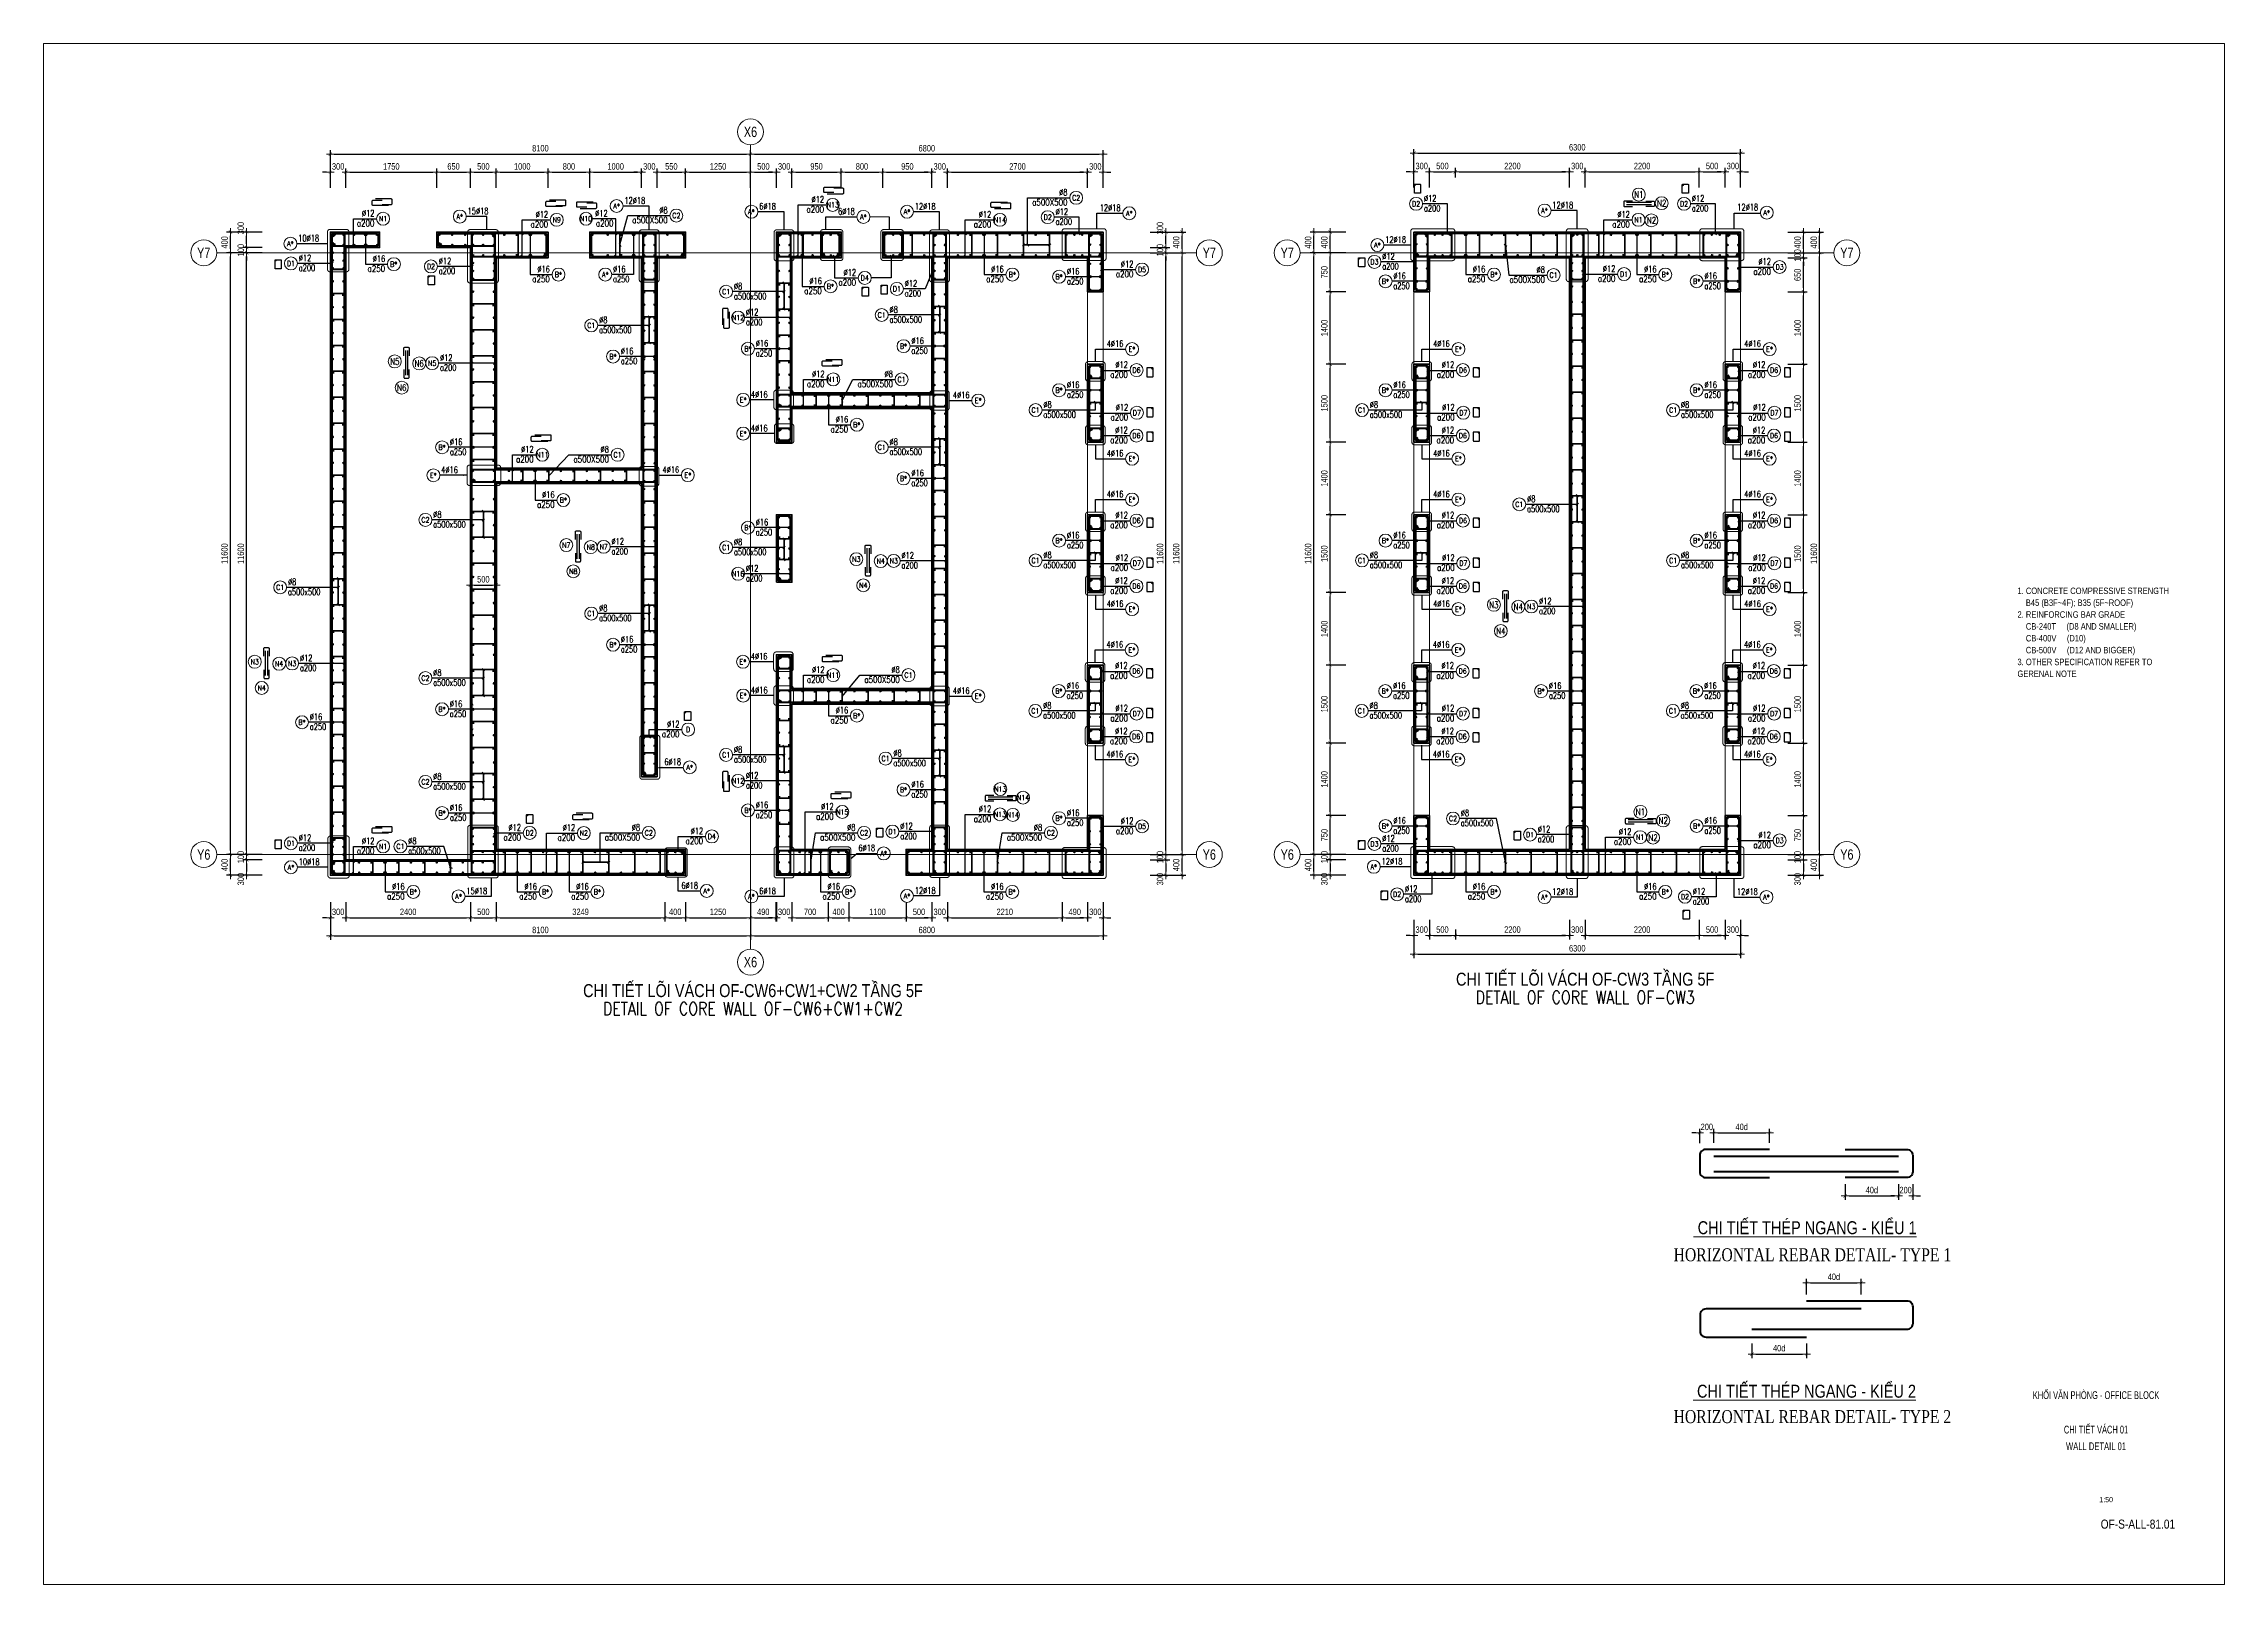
# Paper-space layout 'Layout1' of a CAD drawing. Header units: millimetres. Extents: x 0 to 841, y 0 to 594.
# The model-space entities are those that its viewports show. They can reach past a viewport. Long polylines and large blocks are cut down to what shows.
import ezdxf
from ezdxf.enums import TextEntityAlignment as Align

# ---------------------------------------------------------------- set-up
doc = ezdxf.new("R2010")
doc.units = ezdxf.units.MM
doc.header["$MEASUREMENT"] = 0
for name, pattern in [('HIDDEN', [9.525, 6.35, -3.175]), ('HIDDEN2', [4.7625, 3.175, -1.5875]), ('OF_Grid_1$0$CENTER2', [1.125, 0.75, -0.125, 0.125, -0.125])]:
    doc.linetypes.add(name, pattern=pattern)
doc.layers.get('0').update_dxf_attribs({"lineweight": 20})
doc.layers.get('Defpoints').update_dxf_attribs({"color": 151, "lineweight": 9})
for name, color, linetype in [('Hidden', 9, 'HIDDEN'), ('Leader', 6, 'Continuous'), ('Ligature', 1, 'Continuous'), ('Reinforcement', 4, 'Continuous'), ('TIT1', 3, 'Continuous')]:
    doc.layers.add(name, color=color, linetype=linetype)
for name, color, linetype, lineweight in [('KC-LEADER', 153, 'Continuous', 18), ('KC-THEP', 6, 'Continuous', 40), ('NDC_S_ANNO', 7, 'Continuous', 20), ('NDC_S_BEAM', 3, 'HIDDEN2', 20), ('NDC_S_DIM', 1, 'Continuous', 15), ('NDC_S_ENG TITLE', 3, 'Continuous', 20), ('NDC_S_HIDDEN', 8, 'HIDDEN2', 13), ('NDC_S_LEADER', 1, 'Continuous', 15), ('NDC_S_REBAR', 4, 'Continuous', 35), ('NDC_S_STIRRUP', 4, 'Continuous', 40), ('NDC_S_TEXT SYMBOL', 7, 'Continuous', 20), ('NDC_S_VN TEXT', 7, 'Continuous', 20), ('NDC_S_VN TITLE', 6, 'Continuous', 35), ('NDC_S_WALL', 6, 'Continuous', 35), ('OF_Core wall_1.2(B1-19F)$0$NDC_S_WALL', 6, 'Continuous', 35), ('OF_Grid_1$0$NDC_S_AXIS', 5, 'OF_Grid_1$0$CENTER2', 13), ('OF_Grid_1$0$NDC_S_SYMBOL', 1, 'Continuous', 15), ('OF_Grid_1$0$NDC_S_TEXT SYMBOL', 7, 'Continuous', 20)]:
    doc.layers.add(name, color=color, linetype=linetype, lineweight=lineweight)
doc.styles.add('ARIAL', font='arial.ttf', dxfattribs={"width": 0.8})
doc.styles.add('NDC_ANNO', font='', dxfattribs={"width": 0.8})
doc.styles.add('NDC_ARIAL', font='arial.ttf', dxfattribs={"width": 0.85})
doc.styles.add('NDC_DIM', font='', dxfattribs={"width": 0.75})
doc.styles.add('NDC_EN TXT', font='romans.shx', dxfattribs={"width": 0.8})
doc.styles.add('NDC_VIE TXT', font='arial.ttf', dxfattribs={"width": 0.8})
doc.styles.add('OF_Grid_1$0$NDC_ANNO', font='', dxfattribs={"width": 0.8})
doc.styles.add('VNTIMEH', font='vntimeh.shx', dxfattribs={"width": 0.8, "bigfont": 'vns.shx'})
doc.styles.get('NDC_ANNO').set_extended_font_data('Dotum')
doc.styles.get('NDC_DIM').set_extended_font_data('Dotum')
doc.styles.get('OF_Grid_1$0$NDC_ANNO').set_extended_font_data('Dotum')
doc.dimstyles.new('NDC_1-50', dxfattribs={"dimscale": 50, "dimtxt": 2.5, "dimasz": 1, "dimexe": 1.5, "dimexo": 0, "dimgap": 0.8, "dimtad": 1, "dimdec": 0, "dimdsep": 46, "dimtxsty": 'NDC_ARIAL', "dimblk": 'DIMMARK', "dimcen": 49999.938995, "dimdle": 1.5, "dimclrd": 1, "dimclre": 1, "dimclrt": 3, "dimadec": 0, "dimazin": 0, "dimtfac": 1, "dimtdec": 0, "dimtix": 1, "dimtmove": 2, "dimatfit": 3, "dimfxl": 1, "dimarcsym": 0})
doc.dimstyles.new('NDC_dim_25', dxfattribs={"dimscale": 25, "dimtxt": 2.5, "dimasz": 1.5, "dimexe": 1.5, "dimexo": 2.5, "dimgap": 1, "dimtad": 1, "dimdec": 0, "dimzin": 0, "dimdsep": 46, "dimtxsty": 'NDC_DIM', "dimblk": 'DIMMARK', "dimcen": 0.09, "dimdle": 1.2, "dimclrd": 1, "dimclre": 1, "dimclrt": 3, "dimadec": 0, "dimazin": 0, "dimtfac": 1, "dimtdec": 0, "dimtix": 1, "dimtofl": 0, "dimtmove": 0, "dimatfit": 3, "dimfxl": 6, "dimfxlon": 1, "dimtolj": 1, "dimtzin": 0, "dimarcsym": 0})
doc.dimstyles.new('NDC_dim_30', dxfattribs={"dimscale": 30, "dimtxt": 2.5, "dimasz": 1.5, "dimexe": 1.5, "dimexo": 2.5, "dimgap": 1, "dimtad": 1, "dimdec": 0, "dimzin": 0, "dimdsep": 46, "dimtxsty": 'NDC_DIM', "dimblk": 'DIMMARK', "dimcen": 0.09, "dimdle": 1.2, "dimclrd": 1, "dimclre": 1, "dimclrt": 3, "dimadec": 0, "dimazin": 0, "dimtfac": 1, "dimtdec": 0, "dimtix": 1, "dimtofl": 0, "dimtmove": 0, "dimatfit": 3, "dimfxl": 6, "dimfxlon": 1, "dimtolj": 1, "dimtzin": 0, "dimarcsym": 0})
doc.dimstyles.new('NDC_dim_50', dxfattribs={"dimscale": 50, "dimtxt": 2.5, "dimasz": 1.5, "dimexe": 1.5, "dimexo": 2.5, "dimgap": 1, "dimtad": 1, "dimdec": 0, "dimzin": 0, "dimdsep": 46, "dimtxsty": 'NDC_DIM', "dimblk": 'DIMMARK', "dimcen": 0.09, "dimdle": 1.2, "dimclrd": 1, "dimclre": 1, "dimclrt": 3, "dimadec": 0, "dimazin": 0, "dimtfac": 1, "dimtdec": 0, "dimtix": 1, "dimtofl": 0, "dimtmove": 0, "dimatfit": 3, "dimfxl": 6, "dimfxlon": 1, "dimtolj": 1, "dimtzin": 0, "dimarcsym": 0})

psp = doc.layouts.get("Layout1")

# ---------------------------------------------------------------- texts
at = {"color": 1, "linetype": 'Continuous', "style": 'NDC_ARIAL', "width": 0.85}
psp.add_text('1:50', height=2, dxfattribs=at).set_placement((795.4, 32.69), align=Align.MIDDLE_CENTER)
at = {"color": 1, "linetype": 'Continuous', "char_height": 3, "style": 'NDC_ARIAL'}
for s, insert, width, attachment_point in [('{\\W0.6;KHỐI VĂN PHÒNG - OFFICE BLOCK}', (791.5, 72.93), 79.0015, 5), ('{\\W0.6;CHI TIẾT VÁCH 01}', (791.5, 61.17), 69.0096, 2), ('{\\W0.7;WALL DETAIL 01}', (791.5, 51.72), 65.5189, 8)]:
    psp.add_mtext(s, dxfattribs=dict(at, insert=insert, width=width, attachment_point=attachment_point))
at = {"color": 1, "linetype": 'Continuous', "insert": (822, 23.2), "char_height": 3.5, "attachment_point": 6, "style": 'NDC_ARIAL'}
psp.add_mtext('{\\W0.8;OF-S-ALL-81.01}', dxfattribs=at)

msp = doc.modelspace()

# ---------------------------------------------------------------- texts
at = {"layer": 'NDC_S_ENG TITLE', "style": 'VNTIMEH', "width": 0.8}
for s, p in [('horizontal rebar detail- type 1', (1017606.3, 25565.7)), ('horizontal rebar detail- type 2', (1017606.3, 22445.3))]:
    msp.add_text(s, height=250, dxfattribs=at).set_placement(p)
at = {"layer": 'NDC_S_VN TEXT', "style": 'ARIAL', "width": 0.8}
for s, p in [('%%u CHI TIẾT THÉP NGANG - KIỂU 1', (1017993, 26086.8)), ('%%u CHI TIẾT THÉP NGANG - KIỂU 2', (1017980.7, 22934.9))]:
    msp.add_text(s, height=250, dxfattribs=at).set_placement(p)
at = {"layer": 'NDC_S_VN TEXT', "color": 7, "style": 'NDC_EN TXT', "width": 0.8}
for tag, height, p in [('N1', 125, (1016936.2, 46127.1)), ('N2', 125, (1017376.3, 45961.4)), ('N2', 125, (1017179.4, 45629.9)), ('N5', 125, (992948.1, 42909.9)), ('N6', 125, (993419.1, 42871.7)), ('N6', 125, (993082.6, 42404.9)), ('N7', 100, (996256.2, 39369.4)), ('N8', 100, (996727.2, 39331.2)), ('N3', 100, (1001847.3, 39099.1)), ('N4', 100, (1002318.3, 39060.9)), ('N8', 100, (996390.7, 38864.4)), ('N4', 100, (1001981.8, 38594.1)), ('N3', 125, (1014140.7, 38219.3)), ('N4', 125, (1014611.7, 38181.1)), ('N4', 125, (1014275.2, 37714.3)), ('N3', 100, (990248.1, 37121.2)), ('N4', 100, (990719.1, 37083)), ('N4', 100, (990382.6, 36616.2)), ('N13', 100, (1004622.8, 34667.1)), ('N14', 100, (1005062.9, 34501.4)), ('N14', 100, (1004866.1, 34169.9)), ('N1', 125, (1016966.7, 34227.1)), ('N2', 125, (1017406.8, 34061.4)), ('N2', 125, (1017209.9, 33729.9))]:
    msp.add_attdef(tag, text='3', height=height, dxfattribs=at).set_placement(p, align=Align.MIDDLE)
at = {"layer": 'TIT1', "insert": (1024237, 38551.1), "char_height": 125, "width": 2836.527, "attachment_point": 1, "line_spacing_factor": 1.096296, "style": 'ARIAL'}
msp.add_mtext('\\A1;1. CONCRETE COMPRESSIVE STRENGTH\\P    B45 (B3F~4F); B35 (5F~ROOF)\\P2. REINFORCING BAR GRADE\\P    CB-240T     (D8 AND SMALLER)\\P    CB-400V     (D10)\\P    CB-500V     (D12 AND BIGGER)\\P3. OTHER SPECIFICATION REFER TO GERENAL NOTE ', dxfattribs=at)

# ---------------------------------------------------------------- blocks, each defined once
blk = doc.blocks.new('DIMMARK')
at = {"layer": 'NDC_S_DIM', "color": 1}
blk.add_line((-1.5, 0), (1, 0), dxfattribs=at)
at = {"layer": 'NDC_S_DIM', "color": 2, "const_width": 0.1}
blk.add_lwpolyline([(-0.42, -0.42), (0.42, 0.42)], dxfattribs=at)
blk = doc.blocks.new('*D14')
at = {"layer": 'Defpoints', "color": 0, "transparency": 16777216}
for p in [(1019457, 28041), (1018383, 27720), (1019457, 27720)]:
    blk.add_point(p, dxfattribs=at)
at = {"layer": 'NDC_S_DIM', "color": 1, "lineweight": -2, "transparency": 16777216}
for p, q in [((1018383, 27845), (1018383, 28116)), ((1018458, 28041), (1019382, 28041)), ((1019457, 27845), (1019457, 28116))]:
    blk.add_line(p, q, dxfattribs=at)
at = {"layer": 'NDC_S_DIM', "color": 1, "lineweight": -2, "transparency": 16777216, "xscale": 75, "yscale": 75, "zscale": 75, "rotation": 180}
blk.add_blockref('DIMMARK', (1018383, 28041), dxfattribs=at)
at = {"layer": 'NDC_S_DIM', "color": 1, "lineweight": -2, "transparency": 16777216, "xscale": 75, "yscale": 75, "zscale": 75}
blk.add_blockref('DIMMARK', (1019457, 28041), dxfattribs=at)
at = {"layer": 'NDC_S_DIM', "color": 3, "transparency": 16777216, "insert": (1018920, 28155), "char_height": 125, "attachment_point": 5, "style": 'NDC_DIM'}
blk.add_mtext('\\A1;40d', dxfattribs=at)
blk = doc.blocks.new('*D15')
at = {"layer": 'Defpoints', "color": 0, "transparency": 16777216}
for p in [(1020914, 27177), (1021944, 27177), (1021944, 26823)]:
    blk.add_point(p, dxfattribs=at)
at = {"layer": 'NDC_S_DIM', "color": 1, "lineweight": -2, "transparency": 16777216}
for p, q in [((1020914, 27052), (1020914, 26748)), ((1021944, 27052), (1021944, 26748)), ((1020989, 26823), (1021869, 26823))]:
    blk.add_line(p, q, dxfattribs=at)
at = {"layer": 'NDC_S_DIM', "color": 1, "lineweight": -2, "transparency": 16777216, "xscale": 75, "yscale": 75, "zscale": 75, "rotation": 180}
blk.add_blockref('DIMMARK', (1020914, 26823), dxfattribs=at)
at = {"layer": 'NDC_S_DIM', "color": 1, "lineweight": -2, "transparency": 16777216, "xscale": 75, "yscale": 75, "zscale": 75}
blk.add_blockref('DIMMARK', (1021944, 26823), dxfattribs=at)
at = {"layer": 'NDC_S_DIM', "color": 3, "transparency": 16777216, "insert": (1021429, 26937), "char_height": 125, "attachment_point": 5, "style": 'NDC_DIM'}
blk.add_mtext('\\A1;40d', dxfattribs=at)
blk = doc.blocks.new('*D16')
at = {"layer": 'Defpoints', "color": 0, "transparency": 16777216}
for p in [(1021224, 25151), (1020171, 24799), (1021224, 24799)]:
    blk.add_point(p, dxfattribs=at)
at = {"layer": 'NDC_S_DIM', "color": 1, "lineweight": -2, "transparency": 16777216}
for p, q in [((1020171, 24924), (1020171, 25226)), ((1020246, 25151), (1021149, 25151)), ((1021224, 24924), (1021224, 25226))]:
    blk.add_line(p, q, dxfattribs=at)
at = {"layer": 'NDC_S_DIM', "color": 1, "lineweight": -2, "transparency": 16777216, "xscale": 75, "yscale": 75, "zscale": 75, "rotation": 180}
blk.add_blockref('DIMMARK', (1020171, 25151), dxfattribs=at)
at = {"layer": 'NDC_S_DIM', "color": 1, "lineweight": -2, "transparency": 16777216, "xscale": 75, "yscale": 75, "zscale": 75}
blk.add_blockref('DIMMARK', (1021224, 25151), dxfattribs=at)
at = {"layer": 'NDC_S_DIM', "color": 3, "transparency": 16777216, "insert": (1020697, 25265), "char_height": 125, "attachment_point": 5, "style": 'NDC_DIM'}
blk.add_mtext('\\A1;40d', dxfattribs=at)
blk = doc.blocks.new('*D17')
at = {"layer": 'Defpoints', "color": 0, "transparency": 16777216}
for p in [(1019118, 24103), (1020169, 24103), (1020169, 23775)]:
    blk.add_point(p, dxfattribs=at)
at = {"layer": 'NDC_S_DIM', "color": 1, "lineweight": -2, "transparency": 16777216}
for p, q in [((1019118, 23978), (1019118, 23700)), ((1020169, 23978), (1020169, 23700)), ((1019193, 23775), (1020094, 23775))]:
    blk.add_line(p, q, dxfattribs=at)
at = {"layer": 'NDC_S_DIM', "color": 1, "lineweight": -2, "transparency": 16777216, "xscale": 75, "yscale": 75, "zscale": 75, "rotation": 180}
blk.add_blockref('DIMMARK', (1019118, 23775), dxfattribs=at)
at = {"layer": 'NDC_S_DIM', "color": 1, "lineweight": -2, "transparency": 16777216, "xscale": 75, "yscale": 75, "zscale": 75}
blk.add_blockref('DIMMARK', (1020169, 23775), dxfattribs=at)
at = {"layer": 'NDC_S_DIM', "color": 3, "transparency": 16777216, "insert": (1019643, 23889), "char_height": 125, "attachment_point": 5, "style": 'NDC_DIM'}
blk.add_mtext('\\A1;40d', dxfattribs=at)
blk = doc.blocks.new('*D18')
at = {"layer": 'Defpoints', "color": 0, "transparency": 16777216}
for p in [(1018111, 28041), (1018111, 27718), (1018383, 27720)]:
    blk.add_point(p, dxfattribs=at)
at = {"layer": 'NDC_S_DIM', "color": 1, "lineweight": -2, "transparency": 16777216}
for p, q in [((1018036, 28041), (1017961, 28041)), ((1018111, 27843), (1018111, 28116)), ((1018383, 27845), (1018383, 28116)), ((1018458, 28041), (1018533, 28041))]:
    blk.add_line(p, q, dxfattribs=at)
at = {"layer": 'NDC_S_DIM', "color": 1, "lineweight": -2, "transparency": 16777216, "xscale": 75, "yscale": 75, "zscale": 75}
blk.add_blockref('DIMMARK', (1018111, 28041), dxfattribs=at)
at = {"layer": 'NDC_S_DIM', "color": 1, "lineweight": -2, "transparency": 16777216, "xscale": 75, "yscale": 75, "zscale": 75, "rotation": 180}
blk.add_blockref('DIMMARK', (1018383, 28041), dxfattribs=at)
at = {"layer": 'NDC_S_DIM', "color": 3, "transparency": 16777216, "insert": (1018247, 28154), "char_height": 125, "attachment_point": 5, "style": 'NDC_DIM'}
blk.add_mtext('\\A1;200', dxfattribs=at)
blk = doc.blocks.new('*D19')
at = {"layer": 'Defpoints', "color": 0, "transparency": 16777216}
for p in [(1021944, 27177), (1022217, 27177), (1021944, 26823)]:
    blk.add_point(p, dxfattribs=at)
at = {"layer": 'NDC_S_DIM', "color": 1, "lineweight": -2, "transparency": 16777216}
for p, q in [((1021944, 27052), (1021944, 26748)), ((1022217, 27052), (1022217, 26748)), ((1021869, 26823), (1021794, 26823)), ((1022292, 26823), (1022367, 26823))]:
    blk.add_line(p, q, dxfattribs=at)
at = {"layer": 'NDC_S_DIM', "color": 1, "lineweight": -2, "transparency": 16777216, "xscale": 75, "yscale": 75, "zscale": 75}
blk.add_blockref('DIMMARK', (1021944, 26823), dxfattribs=at)
at = {"layer": 'NDC_S_DIM', "color": 1, "lineweight": -2, "transparency": 16777216, "xscale": 75, "yscale": 75, "zscale": 75, "rotation": 180}
blk.add_blockref('DIMMARK', (1022217, 26823), dxfattribs=at)
at = {"layer": 'NDC_S_DIM', "color": 3, "transparency": 16777216, "insert": (1022080, 26936), "char_height": 125, "attachment_point": 5, "style": 'NDC_DIM'}
blk.add_mtext('\\A1;200', dxfattribs=at)
blk = doc.blocks.new('Drawing name_symbol')
at = {"layer": 'NDC_S_ENG TITLE', "style": 'NDC_EN TXT', "width": 0.8}
blk.add_attdef('SECTDET1', text='', height=5, dxfattribs=at).set_placement((0, 1.01), align=Align.CENTER)
at = {"layer": 'NDC_S_TEXT SYMBOL', "lineweight": 25, "style": 'NDC_ANNO', "width": 0.8}
blk.add_attdef('SSCALE', text='', height=2.5, dxfattribs=at).set_placement((0, -4), align=Align.CENTER)
at = {"layer": 'NDC_S_VN TITLE', "style": 'NDC_VIE TXT', "width": 0.8}
blk.add_attdef('SECTDET2', text='', height=5, dxfattribs=at).set_placement((0, 7.97), align=Align.CENTER)
blk = doc.blocks.new('THEP')
at = {"layer": 'KC-LEADER', "color": 6}
blk.add_circle((0, 0), 14, dxfattribs=at)
at = {"layer": 'KC-THEP'}
for p, q in [((-14, 0), (14, 0)), ((10, 10), (-10, -10)), ((-10, 10), (10, -10)), ((0, 14), (0, -14))]:
    blk.add_line(p, q, dxfattribs=at)
blk = doc.blocks.new('*U13')
blk.add_circle((-2.5, 0), 2.5)
at = {"layer": 'NDC_S_VN TEXT', "color": 7, "style": 'NDC_EN TXT', "width": 0.8}
blk.add_attdef('SH2', text='', height=2, dxfattribs=at).set_placement((-2.5, 0), align=Align.MIDDLE)
at = {"layer": 'NDC_S_VN TEXT', "color": 3, "style": 'NDC_EN TXT', "width": 0.75}
blk.add_attdef('DK1', (0.5, 0.85), '', height=2.5, dxfattribs=at)
blk = doc.blocks.new('*U9')
blk.add_circle((2.5, 0), 2.5)
at = {"layer": 'NDC_S_VN TEXT', "color": 3, "style": 'NDC_EN TXT', "width": 0.75}
blk.add_attdef('DK2', text='', height=2.5, dxfattribs=at).set_placement((-0.85, 0.85), align=Align.RIGHT)
at = {"layer": 'NDC_S_VN TEXT', "color": 7, "style": 'NDC_EN TXT', "width": 0.8}
blk.add_attdef('SH3', text='', height=2, dxfattribs=at).set_placement((2.5, 0), align=Align.MIDDLE)
blk = doc.blocks.new('*U10')
blk.add_circle((2.5, 0), 2.5)
at = {"layer": 'NDC_S_VN TEXT', "color": 3, "style": 'NDC_EN TXT'}
for tag, width, p in [('DK2', 0.75, (-0.85, 0.85)), ('KC2', 0.8, (-0.85, -2.97))]:
    blk.add_attdef(tag, text='', height=2.5, dxfattribs=dict(at, width=width)).set_placement(p, align=Align.RIGHT)
at = {"layer": 'NDC_S_VN TEXT', "color": 7, "style": 'NDC_EN TXT', "width": 0.8}
blk.add_attdef('SH3', text='', height=2, dxfattribs=at).set_placement((2.5, 0), align=Align.MIDDLE)
blk = doc.blocks.new('*U12')
blk.add_circle((-2.5, 0), 2.5)
at = {"layer": 'NDC_S_VN TEXT', "color": 7, "style": 'NDC_EN TXT', "width": 0.8}
blk.add_attdef('SH2', text='', height=2, dxfattribs=at).set_placement((-2.5, 0), align=Align.MIDDLE)
at = {"layer": 'NDC_S_VN TEXT', "color": 3, "style": 'NDC_EN TXT', "width": 0.75}
for tag, p in [('DK1', (0.5, 0.85)), ('KC1', (0.5, -2.97))]:
    blk.add_attdef(tag, p, '', height=2.5, dxfattribs=at)
blk = doc.blocks.new('A$C72321851')
at = {"layer": 'Ligature'}
for points in [[(-61, -129), (-61, 171, -0.414214), (-43, 189), (26, 189, -0.414214), (43, 171), (43, -4)], [(-40, -4), (-40, -180, 0.414214), (-22, -197), (47, -197, 0.414214), (65, -180), (65, 121)]]:
    blk.add_lwpolyline(points, format="xyb", dxfattribs=at)
blk = doc.blocks.new('A$C7BC65A55')
at = {"layer": 'Ligature'}
for p, q in [((-15, 372, 0), (-15, 39, 0)), ((15, 372, 0), (15, 39, 0))]:
    blk.add_line(p, q, dxfattribs=at)
for points in [[(-36, 297), (-36, 401, -0.414214), (-24, 413), (24, 413, -0.414214), (36, 401), (36, 297)], [(-36, 117), (-36, 12, 0.414214), (-24, 0), (24, 0, 0.414214), (36, 12), (36, 117)]]:
    blk.add_lwpolyline(points, format="xyb", dxfattribs=at)
blk = doc.blocks.new('*U11')
blk.add_circle((-2.5, 0), 2.5)
at = {"layer": 'NDC_S_VN TEXT', "color": 7, "style": 'NDC_EN TXT', "width": 0.8}
blk.add_attdef('SH2', text='', height=2, dxfattribs=at).set_placement((-2.5, 0), align=Align.MIDDLE)
at = {"layer": 'NDC_S_VN TEXT', "color": 3, "style": 'NDC_EN TXT', "width": 0.75}
for tag, p in [('DK1', (0.5, 0.85)), ('KC1', (0.5, -2.97))]:
    blk.add_attdef(tag, p, '', height=2.5, dxfattribs=at)
blk = doc.blocks.new('*D140')
at = {"layer": 'Defpoints', "color": 0, "transparency": 16777216}
for p in [(994406, 38406), (994906, 38597), (994906, 38406)]:
    blk.add_point(p, dxfattribs=at)
at = {"layer": 'NDC_S_DIM', "color": 1, "lineweight": -2, "transparency": 16777216}
for p, q in [((994406, 38531), (994406, 38672)), ((994481, 38597), (994831, 38597)), ((994906, 38531), (994906, 38672))]:
    blk.add_line(p, q, dxfattribs=at)
at = {"layer": 'NDC_S_DIM', "color": 1, "lineweight": -2, "transparency": 16777216, "xscale": 75, "yscale": 75, "zscale": 75, "rotation": 180}
blk.add_blockref('DIMMARK', (994406, 38597), dxfattribs=at)
at = {"layer": 'NDC_S_DIM', "color": 1, "lineweight": -2, "transparency": 16777216, "xscale": 75, "yscale": 75, "zscale": 75}
blk.add_blockref('DIMMARK', (994906, 38597), dxfattribs=at)
at = {"layer": 'NDC_S_DIM', "color": 3, "transparency": 16777216, "insert": (994656, 38710), "char_height": 125, "attachment_point": 5, "style": 'NDC_DIM'}
blk.add_mtext('\\A1;500', dxfattribs=at)
blk = doc.blocks.new('*U119')
at = {"layer": 'KC-THEP', "xscale": -1, "rotation": 170.331435563619}
blk.add_blockref('THEP', (0, 0), dxfattribs=at)
blk = doc.blocks.new('*U118')
at = {"layer": 'NDC_S_HIDDEN', "color": 0, "linetype": 'ByBlock', "lineweight": -2, "transparency": 16777216}
for p in [(0, 0), (250, 0), (500, 0), (750, 0), (1000, 0), (1250, 0), (1500, 0), (1750, 0), (2000, 0), (2250, 0)]:
    blk.add_blockref('*U119', p, dxfattribs=at)
blk = doc.blocks.new('*U121')
at = {"layer": 'KC-THEP', "xscale": -1, "rotation": 170.331435563619}
blk.add_blockref('THEP', (0, 0), dxfattribs=at)
blk = doc.blocks.new('*U120')
at = {"layer": 'NDC_S_HIDDEN', "color": 0, "linetype": 'ByBlock', "lineweight": -2, "transparency": 16777216}
for p in [(0, 0), (250, 0), (500, 0), (750, 0), (1000, 0), (1250, 0), (1500, 0), (1750, 0), (2000, 0), (2250, 0)]:
    blk.add_blockref('*U121', p, dxfattribs=at)
blk = doc.blocks.new('*U123')
at = {"layer": 'NDC_S_REBAR'}
blk.add_lwpolyline([(-15, -75), (-15, -100, 1), (15, -100), (15, 100, 1), (-15, 100), (-15, 75)], format="xyb", dxfattribs=at)
blk = doc.blocks.new('*U122')
at = {"layer": 'NDC_S_HIDDEN', "color": 0, "linetype": 'ByBlock', "lineweight": -2, "transparency": 16777216}
for p in [(0, 0), (500, 0), (1000, 0), (1500, 0), (2000, 0)]:
    blk.add_blockref('*U123', p, dxfattribs=at)
blk = doc.blocks.new('*U113')
at = {"layer": 'KC-THEP', "rotation": 9.66856443638095}
for p in [(0, 99), (0, -99)]:
    blk.add_blockref('THEP', p, dxfattribs=at)
blk = doc.blocks.new('*U112')
at = {"layer": 'NDC_S_HIDDEN', "color": 0, "linetype": 'ByBlock', "lineweight": -2, "transparency": 16777216}
for p in [(0, 0), (250, 0), (500, 0), (750, 0), (1000, 0), (1250, 0), (1500, 0), (1750, 0), (2000, 0), (2250, 0), (2500, 0)]:
    blk.add_blockref('*U113', p, dxfattribs=at)
blk = doc.blocks.new('*U115')
at = {"layer": 'NDC_S_REBAR'}
blk.add_lwpolyline([(-15, -75), (-15, -100, 1), (15, -100), (15, 100, 1), (-15, 100), (-15, 75)], format="xyb", dxfattribs=at)
blk = doc.blocks.new('*U114')
at = {"layer": 'NDC_S_HIDDEN', "color": 0, "linetype": 'ByBlock', "lineweight": -2, "transparency": 16777216}
for p in [(0, 0), (500, 0), (1000, 0), (1500, 0), (2000, 0)]:
    blk.add_blockref('*U115', p, dxfattribs=at)
blk = doc.blocks.new('*U117')
at = {"layer": 'KC-THEP', "rotation": 189.6685644363809}
blk.add_blockref('THEP', (-104, 0), dxfattribs=at)
at = {"layer": 'KC-THEP', "xscale": -1, "rotation": 170.331435563619}
blk.add_blockref('THEP', (104, 0), dxfattribs=at)
blk = doc.blocks.new('*U116')
at = {"layer": 'NDC_S_HIDDEN', "color": 0, "linetype": 'ByBlock', "lineweight": -2, "transparency": 16777216}
for p in [(0, 1200), (0, 1000), (0, 800), (0, 600), (0, 400), (0, 200), (0, 0)]:
    blk.add_blockref('*U117', p, dxfattribs=at)
blk = doc.blocks.new('*U125')
at = {"layer": 'KC-THEP', "rotation": 9.66856443638095}
for p in [(0, 99), (0, -99)]:
    blk.add_blockref('THEP', p, dxfattribs=at)
blk = doc.blocks.new('*U124')
at = {"layer": 'NDC_S_HIDDEN', "color": 0, "linetype": 'ByBlock', "lineweight": -2, "transparency": 16777216}
for p in [(0, 0), (250, 0), (500, 0), (750, 0), (1000, 0), (1250, 0), (1500, 0), (1750, 0), (2000, 0), (2250, 0), (2500, 0)]:
    blk.add_blockref('*U125', p, dxfattribs=at)
blk = doc.blocks.new('*U127')
at = {"layer": 'NDC_S_REBAR'}
blk.add_lwpolyline([(-15, -75), (-15, -100, 1), (15, -100), (15, 100, 1), (-15, 100), (-15, 75)], format="xyb", dxfattribs=at)
blk = doc.blocks.new('*U126')
at = {"layer": 'NDC_S_HIDDEN', "color": 0, "linetype": 'ByBlock', "lineweight": -2, "transparency": 16777216}
for p in [(0, 0), (500, 0), (1000, 0), (1500, 0), (2000, 0)]:
    blk.add_blockref('*U127', p, dxfattribs=at)
blk = doc.blocks.new('*U131')
at = {"layer": 'KC-THEP', "xscale": -1, "rotation": 170.331435563619}
blk.add_blockref('THEP', (0, 200), dxfattribs=at)
at = {"layer": 'KC-THEP', "rotation": 9.668564436380946}
blk.add_blockref('THEP', (0, -200), dxfattribs=at)
blk = doc.blocks.new('*U130')
at = {"layer": 'NDC_S_HIDDEN', "color": 0, "linetype": 'ByBlock', "lineweight": -2, "transparency": 16777216}
for p in [(0, 0), (250, 0), (500, 0), (750, 0), (1000, 0), (1250, 0), (1500, 0), (1750, 0)]:
    blk.add_blockref('*U131', p, dxfattribs=at)
blk = doc.blocks.new('*U133')
at = {"layer": 'KC-THEP', "xscale": -1, "rotation": 170.331435563619}
blk.add_blockref('THEP', (0, 200), dxfattribs=at)
at = {"layer": 'KC-THEP', "rotation": 9.668564436380946}
blk.add_blockref('THEP', (0, -200), dxfattribs=at)
blk = doc.blocks.new('*U132')
at = {"layer": 'NDC_S_HIDDEN', "color": 0, "linetype": 'ByBlock', "lineweight": -2, "transparency": 16777216}
for p in [(0, 0), (250, 0)]:
    blk.add_blockref('*U133', p, dxfattribs=at)
blk = doc.blocks.new('*U135')
at = {"layer": 'NDC_S_REBAR'}
blk.add_lwpolyline([(-15, 175), (-15, 200, -1), (15, 200), (15, -200, -1), (-15, -200), (-15, -175)], format="xyb", dxfattribs=at)
blk = doc.blocks.new('*U134')
at = {"layer": 'NDC_S_HIDDEN', "color": 0, "linetype": 'ByBlock', "lineweight": -2, "transparency": 16777216}
for p in [(0, 0), (500, 0), (1000, 0), (1500, 0)]:
    blk.add_blockref('*U135', p, dxfattribs=at)
blk = doc.blocks.new('*U137')
at = {"layer": 'KC-THEP', "xscale": -1, "rotation": 170.331435563619}
blk.add_blockref('THEP', (0, 200), dxfattribs=at)
at = {"layer": 'KC-THEP', "rotation": 9.668564436380946}
blk.add_blockref('THEP', (0, -200), dxfattribs=at)
blk = doc.blocks.new('*U136')
at = {"layer": 'NDC_S_HIDDEN', "color": 0, "linetype": 'ByBlock', "lineweight": -2, "transparency": 16777216}
for p in [(0, 0), (250, 0), (500, 0), (750, 0), (1000, 0), (1250, 0), (1500, 0), (1750, 0)]:
    blk.add_blockref('*U137', p, dxfattribs=at)
blk = doc.blocks.new('*U139')
at = {"layer": 'NDC_S_REBAR'}
blk.add_lwpolyline([(-15, 175), (-15, 200, -1), (15, 200), (15, -200, -1), (-15, -200), (-15, -175)], format="xyb", dxfattribs=at)
blk = doc.blocks.new('*U138')
at = {"layer": 'NDC_S_HIDDEN', "color": 0, "linetype": 'ByBlock', "lineweight": -2, "transparency": 16777216}
for p in [(0, 0), (500, 0), (1000, 0), (1500, 0)]:
    blk.add_blockref('*U139', p, dxfattribs=at)
blk = doc.blocks.new('*U129')
at = {"layer": 'KC-THEP', "rotation": 9.668564436380946}
blk.add_blockref('THEP', (-100, 0), dxfattribs=at)
at = {"layer": 'KC-THEP', "xscale": -1, "rotation": 350.3314355636191}
blk.add_blockref('THEP', (100, 0), dxfattribs=at)
blk = doc.blocks.new('*U128')
at = {"layer": 'OF_Core wall_1.2(B1-19F)$0$NDC_S_WALL', "color": 0, "linetype": 'ByBlock', "lineweight": -2, "transparency": 16777216}
for p in [(0, 0), (0, -250), (0, -500), (0, -750), (0, -1000)]:
    blk.add_blockref('*U129', p, dxfattribs=at)
blk = doc.blocks.new('*D153')
at = {"layer": 'Defpoints', "color": 0, "transparency": 16777216}
for p in [(991706, 33716), (992006, 34016), (992006, 32187)]:
    blk.add_point(p, dxfattribs=at)
at = {"layer": 'NDC_S_DIM', "color": 1, "lineweight": -2, "transparency": 16777216}
for p, q in [((991706, 32487), (991706, 32112)), ((992006, 32487), (992006, 32112)), ((991631, 32187), (991556, 32187)), ((992081, 32187), (992156, 32187))]:
    blk.add_line(p, q, dxfattribs=at)
at = {"layer": 'NDC_S_DIM', "color": 1, "lineweight": -2, "transparency": 16777216, "xscale": 75, "yscale": 75, "zscale": 75}
blk.add_blockref('DIMMARK', (991706, 32187), dxfattribs=at)
at = {"layer": 'NDC_S_DIM', "color": 1, "lineweight": -2, "transparency": 16777216, "xscale": 75, "yscale": 75, "zscale": 75, "rotation": 180}
blk.add_blockref('DIMMARK', (992006, 32187), dxfattribs=at)
at = {"layer": 'NDC_S_DIM', "color": 3, "transparency": 16777216, "insert": (991856, 32300), "char_height": 125, "attachment_point": 5, "style": 'NDC_DIM'}
blk.add_mtext('\\A1;300', dxfattribs=at)
blk = doc.blocks.new('*D154')
at = {"layer": 'Defpoints', "color": 0, "transparency": 16777216}
for p in [(992006, 34016), (994406, 34016), (994406, 32187)]:
    blk.add_point(p, dxfattribs=at)
at = {"layer": 'NDC_S_DIM', "color": 1, "lineweight": -2, "transparency": 16777216}
for p, q in [((992006, 32487), (992006, 32112)), ((994406, 32487), (994406, 32112)), ((992081, 32187), (994331, 32187))]:
    blk.add_line(p, q, dxfattribs=at)
at = {"layer": 'NDC_S_DIM', "color": 1, "lineweight": -2, "transparency": 16777216, "xscale": 75, "yscale": 75, "zscale": 75, "rotation": 180}
blk.add_blockref('DIMMARK', (992006, 32187), dxfattribs=at)
at = {"layer": 'NDC_S_DIM', "color": 1, "lineweight": -2, "transparency": 16777216, "xscale": 75, "yscale": 75, "zscale": 75}
blk.add_blockref('DIMMARK', (994406, 32187), dxfattribs=at)
at = {"layer": 'NDC_S_DIM', "color": 3, "transparency": 16777216, "insert": (993206, 32300), "char_height": 125, "attachment_point": 5, "style": 'NDC_DIM'}
blk.add_mtext('\\A1;2400', dxfattribs=at)
blk = doc.blocks.new('*D155')
at = {"layer": 'Defpoints', "color": 0, "transparency": 16777216}
for p in [(994906, 34216), (994406, 34016), (994906, 32187)]:
    blk.add_point(p, dxfattribs=at)
at = {"layer": 'NDC_S_DIM', "color": 1, "lineweight": -2, "transparency": 16777216}
for p, q in [((994406, 32487), (994406, 32112)), ((994906, 32487), (994906, 32112)), ((994481, 32187), (994831, 32187))]:
    blk.add_line(p, q, dxfattribs=at)
at = {"layer": 'NDC_S_DIM', "color": 1, "lineweight": -2, "transparency": 16777216, "xscale": 75, "yscale": 75, "zscale": 75, "rotation": 180}
blk.add_blockref('DIMMARK', (994406, 32187), dxfattribs=at)
at = {"layer": 'NDC_S_DIM', "color": 1, "lineweight": -2, "transparency": 16777216, "xscale": 75, "yscale": 75, "zscale": 75}
blk.add_blockref('DIMMARK', (994906, 32187), dxfattribs=at)
at = {"layer": 'NDC_S_DIM', "color": 3, "transparency": 16777216, "insert": (994656, 32300), "char_height": 125, "attachment_point": 5, "style": 'NDC_DIM'}
blk.add_mtext('\\A1;500', dxfattribs=at)
blk = doc.blocks.new('*D156')
at = {"layer": 'Defpoints', "color": 0, "transparency": 16777216}
for p in [(990092, 45005), (992336, 45005), (992445, 33405)]:
    blk.add_point(p, dxfattribs=at)
at = {"layer": 'NDC_S_DIM', "color": 1, "lineweight": -2, "transparency": 16777216}
for p, q in [((990392, 45005), (990017, 45005)), ((990092, 33480), (990092, 44930)), ((990392, 33405), (990017, 33405))]:
    blk.add_line(p, q, dxfattribs=at)
at = {"layer": 'NDC_S_DIM', "color": 1, "lineweight": -2, "transparency": 16777216, "xscale": 75, "yscale": 75, "zscale": 75}
for p, rotation in [((990092, 45005), 90), ((990092, 33405), 270)]:
    blk.add_blockref('DIMMARK', p, dxfattribs=dict(at, rotation=rotation))
at = {"layer": 'NDC_S_DIM', "color": 3, "transparency": 16777216, "insert": (989979, 39205), "char_height": 125, "attachment_point": 5, "rotation": 90, "style": 'NDC_DIM'}
blk.add_mtext('\\A1;11600', dxfattribs=at)
blk = doc.blocks.new('*D157')
at = {"layer": 'Defpoints', "color": 0, "transparency": 16777216}
for p in [(992006, 46557), (991706, 45224), (992006, 44924)]:
    blk.add_point(p, dxfattribs=at)
at = {"layer": 'NDC_S_DIM', "color": 1, "lineweight": -2, "transparency": 16777216}
for p, q in [((991631, 46557), (991556, 46557)), ((991706, 46257), (991706, 46632)), ((992006, 46257), (992006, 46632)), ((992081, 46557), (992156, 46557))]:
    blk.add_line(p, q, dxfattribs=at)
at = {"layer": 'NDC_S_DIM', "color": 1, "lineweight": -2, "transparency": 16777216, "xscale": 75, "yscale": 75, "zscale": 75}
blk.add_blockref('DIMMARK', (991706, 46557), dxfattribs=at)
at = {"layer": 'NDC_S_DIM', "color": 1, "lineweight": -2, "transparency": 16777216, "xscale": 75, "yscale": 75, "zscale": 75, "rotation": 180}
blk.add_blockref('DIMMARK', (992006, 46557), dxfattribs=at)
at = {"layer": 'NDC_S_DIM', "color": 3, "transparency": 16777216, "insert": (991856, 46669), "char_height": 125, "attachment_point": 5, "style": 'NDC_DIM'}
blk.add_mtext('\\A1;300', dxfattribs=at)
blk = doc.blocks.new('*D158')
at = {"layer": 'Defpoints', "color": 0, "transparency": 16777216}
for p in [(999806, 33005), (991706, 32390), (999806, 31838)]:
    blk.add_point(p, dxfattribs=at)
at = {"layer": 'NDC_S_DIM', "color": 1, "lineweight": -2, "transparency": 16777216}
for p, q in [((991706, 32138), (991706, 31763)), ((999806, 32138), (999806, 31763)), ((991781, 31838), (999731, 31838))]:
    blk.add_line(p, q, dxfattribs=at)
at = {"layer": 'NDC_S_DIM', "color": 1, "lineweight": -2, "transparency": 16777216, "xscale": 75, "yscale": 75, "zscale": 75, "rotation": 180}
blk.add_blockref('DIMMARK', (991706, 31838), dxfattribs=at)
at = {"layer": 'NDC_S_DIM', "color": 1, "lineweight": -2, "transparency": 16777216, "xscale": 75, "yscale": 75, "zscale": 75}
blk.add_blockref('DIMMARK', (999806, 31838), dxfattribs=at)
at = {"layer": 'NDC_S_DIM', "color": 3, "transparency": 16777216, "insert": (995756, 31951), "char_height": 125, "attachment_point": 5, "style": 'NDC_DIM'}
blk.add_mtext('\\A1;8100', dxfattribs=at)
blk = doc.blocks.new('*D159')
at = {"layer": 'Defpoints', "color": 0, "ltscale": 200, "transparency": 16777216}
for p in [(994906, 34216), (998156, 33099), (998156, 32187)]:
    blk.add_point(p, dxfattribs=at)
at = {"layer": 'NDC_S_DIM', "color": 1, "lineweight": -2, "ltscale": 200, "transparency": 16777216}
for p, q in [((994906, 32487), (994906, 32112)), ((998156, 32487), (998156, 32112)), ((994981, 32187), (998081, 32187))]:
    blk.add_line(p, q, dxfattribs=at)
at = {"layer": 'NDC_S_DIM', "color": 1, "lineweight": -2, "ltscale": 200, "transparency": 16777216, "xscale": 75, "yscale": 75, "zscale": 75, "rotation": 180}
blk.add_blockref('DIMMARK', (994906, 32187), dxfattribs=at)
at = {"layer": 'NDC_S_DIM', "color": 1, "lineweight": -2, "ltscale": 200, "transparency": 16777216, "xscale": 75, "yscale": 75, "zscale": 75}
blk.add_blockref('DIMMARK', (998156, 32187), dxfattribs=at)
at = {"layer": 'NDC_S_DIM', "color": 3, "ltscale": 200, "transparency": 16777216, "insert": (996531, 32300), "char_height": 125, "attachment_point": 5, "style": 'NDC_DIM'}
blk.add_mtext('\\A1;3249', dxfattribs=at)
blk = doc.blocks.new('*D160')
at = {"layer": 'Defpoints', "color": 0, "ltscale": 200, "transparency": 16777216}
for p in [(998156, 33099), (998556, 33005), (998556, 32187)]:
    blk.add_point(p, dxfattribs=at)
at = {"layer": 'NDC_S_DIM', "color": 1, "lineweight": -2, "ltscale": 200, "transparency": 16777216}
for p, q in [((998156, 32487), (998156, 32112)), ((998556, 32487), (998556, 32112)), ((998231, 32187), (998481, 32187))]:
    blk.add_line(p, q, dxfattribs=at)
at = {"layer": 'NDC_S_DIM', "color": 1, "lineweight": -2, "ltscale": 200, "transparency": 16777216, "xscale": 75, "yscale": 75, "zscale": 75, "rotation": 180}
blk.add_blockref('DIMMARK', (998156, 32187), dxfattribs=at)
at = {"layer": 'NDC_S_DIM', "color": 1, "lineweight": -2, "ltscale": 200, "transparency": 16777216, "xscale": 75, "yscale": 75, "zscale": 75}
blk.add_blockref('DIMMARK', (998556, 32187), dxfattribs=at)
at = {"layer": 'NDC_S_DIM', "color": 3, "ltscale": 200, "transparency": 16777216, "insert": (998356, 32300), "char_height": 125, "attachment_point": 5, "style": 'NDC_DIM'}
blk.add_mtext('\\A1;400', dxfattribs=at)
blk = doc.blocks.new('*D161')
at = {"layer": 'Defpoints', "color": 0, "ltscale": 200, "transparency": 16777216}
for p in [(998556, 33005), (999805, 33005), (999805, 32187)]:
    blk.add_point(p, dxfattribs=at)
at = {"layer": 'NDC_S_DIM', "color": 1, "lineweight": -2, "ltscale": 200, "transparency": 16777216}
for p, q in [((998556, 32487), (998556, 32112)), ((999805, 32487), (999805, 32112)), ((998631, 32187), (999730, 32187))]:
    blk.add_line(p, q, dxfattribs=at)
at = {"layer": 'NDC_S_DIM', "color": 1, "lineweight": -2, "ltscale": 200, "transparency": 16777216, "xscale": 75, "yscale": 75, "zscale": 75, "rotation": 180}
blk.add_blockref('DIMMARK', (998556, 32187), dxfattribs=at)
at = {"layer": 'NDC_S_DIM', "color": 1, "lineweight": -2, "ltscale": 200, "transparency": 16777216, "xscale": 75, "yscale": 75, "zscale": 75}
blk.add_blockref('DIMMARK', (999805, 32187), dxfattribs=at)
at = {"layer": 'NDC_S_DIM', "color": 3, "ltscale": 200, "transparency": 16777216, "insert": (999181, 32300), "char_height": 125, "attachment_point": 5, "style": 'NDC_DIM'}
blk.add_mtext('\\A1;1250', dxfattribs=at)
blk = doc.blocks.new('*D162')
at = {"layer": 'Defpoints', "color": 0, "ltscale": 200, "transparency": 16777216}
for p in [(1000606, 33505), (1000306, 33005), (1000606, 32187)]:
    blk.add_point(p, dxfattribs=at)
at = {"layer": 'NDC_S_DIM', "color": 1, "lineweight": -2, "ltscale": 200, "transparency": 16777216}
for p, q in [((1000306, 32487), (1000306, 32112)), ((1000606, 32487), (1000606, 32112)), ((1000231, 32187), (1000156, 32187)), ((1000681, 32187), (1000756, 32187))]:
    blk.add_line(p, q, dxfattribs=at)
at = {"layer": 'NDC_S_DIM', "color": 1, "lineweight": -2, "ltscale": 200, "transparency": 16777216, "xscale": 75, "yscale": 75, "zscale": 75}
blk.add_blockref('DIMMARK', (1000306, 32187), dxfattribs=at)
at = {"layer": 'NDC_S_DIM', "color": 1, "lineweight": -2, "ltscale": 200, "transparency": 16777216, "xscale": 75, "yscale": 75, "zscale": 75, "rotation": 180}
blk.add_blockref('DIMMARK', (1000606, 32187), dxfattribs=at)
at = {"layer": 'NDC_S_DIM', "color": 3, "ltscale": 200, "transparency": 16777216, "insert": (1000456, 32300), "char_height": 125, "attachment_point": 5, "style": 'NDC_DIM'}
blk.add_mtext('\\A1;300', dxfattribs=at)
blk = doc.blocks.new('*D163')
at = {"layer": 'Defpoints', "color": 0, "ltscale": 200, "transparency": 16777216}
for p in [(1000606, 33505), (1001306, 33005), (1001306, 32187)]:
    blk.add_point(p, dxfattribs=at)
at = {"layer": 'NDC_S_DIM', "color": 1, "lineweight": -2, "ltscale": 200, "transparency": 16777216}
for p, q in [((1000606, 32487), (1000606, 32112)), ((1001306, 32487), (1001306, 32112)), ((1000681, 32187), (1001231, 32187))]:
    blk.add_line(p, q, dxfattribs=at)
at = {"layer": 'NDC_S_DIM', "color": 1, "lineweight": -2, "ltscale": 200, "transparency": 16777216, "xscale": 75, "yscale": 75, "zscale": 75, "rotation": 180}
blk.add_blockref('DIMMARK', (1000606, 32187), dxfattribs=at)
at = {"layer": 'NDC_S_DIM', "color": 1, "lineweight": -2, "ltscale": 200, "transparency": 16777216, "xscale": 75, "yscale": 75, "zscale": 75}
blk.add_blockref('DIMMARK', (1001306, 32187), dxfattribs=at)
at = {"layer": 'NDC_S_DIM', "color": 3, "ltscale": 200, "transparency": 16777216, "insert": (1000956, 32300), "char_height": 125, "attachment_point": 5, "style": 'NDC_DIM'}
blk.add_mtext('\\A1;700', dxfattribs=at)
blk = doc.blocks.new('*D164')
at = {"layer": 'Defpoints', "color": 0, "ltscale": 200, "transparency": 16777216}
for p in [(1001306, 33005), (1001706, 33005), (1001706, 32187)]:
    blk.add_point(p, dxfattribs=at)
at = {"layer": 'NDC_S_DIM', "color": 1, "lineweight": -2, "ltscale": 200, "transparency": 16777216}
for p, q in [((1001306, 32487), (1001306, 32112)), ((1001706, 32487), (1001706, 32112)), ((1001381, 32187), (1001631, 32187))]:
    blk.add_line(p, q, dxfattribs=at)
at = {"layer": 'NDC_S_DIM', "color": 1, "lineweight": -2, "ltscale": 200, "transparency": 16777216, "xscale": 75, "yscale": 75, "zscale": 75, "rotation": 180}
blk.add_blockref('DIMMARK', (1001306, 32187), dxfattribs=at)
at = {"layer": 'NDC_S_DIM', "color": 1, "lineweight": -2, "ltscale": 200, "transparency": 16777216, "xscale": 75, "yscale": 75, "zscale": 75}
blk.add_blockref('DIMMARK', (1001706, 32187), dxfattribs=at)
at = {"layer": 'NDC_S_DIM', "color": 3, "ltscale": 200, "transparency": 16777216, "insert": (1001506, 32300), "char_height": 125, "attachment_point": 5, "style": 'NDC_DIM'}
blk.add_mtext('\\A1;400', dxfattribs=at)
blk = doc.blocks.new('*D165')
at = {"layer": 'Defpoints', "color": 0, "ltscale": 200, "transparency": 16777216}
for p in [(1001706, 33005), (1002806, 33005), (1002806, 32187)]:
    blk.add_point(p, dxfattribs=at)
at = {"layer": 'NDC_S_DIM', "color": 1, "lineweight": -2, "ltscale": 200, "transparency": 16777216}
for p, q in [((1001706, 32487), (1001706, 32112)), ((1002806, 32487), (1002806, 32112)), ((1001781, 32187), (1002731, 32187))]:
    blk.add_line(p, q, dxfattribs=at)
at = {"layer": 'NDC_S_DIM', "color": 1, "lineweight": -2, "ltscale": 200, "transparency": 16777216, "xscale": 75, "yscale": 75, "zscale": 75, "rotation": 180}
blk.add_blockref('DIMMARK', (1001706, 32187), dxfattribs=at)
at = {"layer": 'NDC_S_DIM', "color": 1, "lineweight": -2, "ltscale": 200, "transparency": 16777216, "xscale": 75, "yscale": 75, "zscale": 75}
blk.add_blockref('DIMMARK', (1002806, 32187), dxfattribs=at)
at = {"layer": 'NDC_S_DIM', "color": 3, "ltscale": 200, "transparency": 16777216, "insert": (1002256, 32300), "char_height": 125, "attachment_point": 5, "style": 'NDC_DIM'}
blk.add_mtext('\\A1;1100', dxfattribs=at)
blk = doc.blocks.new('*D173')
at = {"layer": 'Defpoints', "color": 0, "ltscale": 200, "transparency": 16777216}
for p in [(1003306, 33505), (1002806, 33005), (1003306, 32187)]:
    blk.add_point(p, dxfattribs=at)
at = {"layer": 'NDC_S_DIM', "color": 1, "lineweight": -2, "ltscale": 200, "transparency": 16777216}
for p, q in [((1002806, 32487), (1002806, 32112)), ((1003306, 32487), (1003306, 32112)), ((1002881, 32187), (1003231, 32187))]:
    blk.add_line(p, q, dxfattribs=at)
at = {"layer": 'NDC_S_DIM', "color": 1, "lineweight": -2, "ltscale": 200, "transparency": 16777216, "xscale": 75, "yscale": 75, "zscale": 75, "rotation": 180}
blk.add_blockref('DIMMARK', (1002806, 32187), dxfattribs=at)
at = {"layer": 'NDC_S_DIM', "color": 1, "lineweight": -2, "ltscale": 200, "transparency": 16777216, "xscale": 75, "yscale": 75, "zscale": 75}
blk.add_blockref('DIMMARK', (1003306, 32187), dxfattribs=at)
at = {"layer": 'NDC_S_DIM', "color": 3, "ltscale": 200, "transparency": 16777216, "insert": (1003056, 32300), "char_height": 125, "attachment_point": 5, "style": 'NDC_DIM'}
blk.add_mtext('\\A1;500', dxfattribs=at)
blk = doc.blocks.new('*D174')
at = {"layer": 'Defpoints', "color": 0, "ltscale": 200, "transparency": 16777216}
for p in [(1003306, 33505), (1003606, 33505), (1003606, 32187)]:
    blk.add_point(p, dxfattribs=at)
at = {"layer": 'NDC_S_DIM', "color": 1, "lineweight": -2, "ltscale": 200, "transparency": 16777216}
for p, q in [((1003306, 32487), (1003306, 32112)), ((1003606, 32487), (1003606, 32112)), ((1003231, 32187), (1003156, 32187)), ((1003681, 32187), (1003756, 32187))]:
    blk.add_line(p, q, dxfattribs=at)
at = {"layer": 'NDC_S_DIM', "color": 1, "lineweight": -2, "ltscale": 200, "transparency": 16777216, "xscale": 75, "yscale": 75, "zscale": 75}
blk.add_blockref('DIMMARK', (1003306, 32187), dxfattribs=at)
at = {"layer": 'NDC_S_DIM', "color": 1, "lineweight": -2, "ltscale": 200, "transparency": 16777216, "xscale": 75, "yscale": 75, "zscale": 75, "rotation": 180}
blk.add_blockref('DIMMARK', (1003606, 32187), dxfattribs=at)
at = {"layer": 'NDC_S_DIM', "color": 3, "ltscale": 200, "transparency": 16777216, "insert": (1003456, 32300), "char_height": 125, "attachment_point": 5, "style": 'NDC_DIM'}
blk.add_mtext('\\A1;300', dxfattribs=at)
blk = doc.blocks.new('*D175')
at = {"layer": 'Defpoints', "color": 0, "ltscale": 200, "transparency": 16777216}
for p in [(1003606, 33505), (1005815, 33078), (1005815, 32187)]:
    blk.add_point(p, dxfattribs=at)
at = {"layer": 'NDC_S_DIM', "color": 1, "lineweight": -2, "ltscale": 200, "transparency": 16777216}
for p, q in [((1003606, 32487), (1003606, 32112)), ((1005815, 32487), (1005815, 32112)), ((1003681, 32187), (1005740, 32187))]:
    blk.add_line(p, q, dxfattribs=at)
at = {"layer": 'NDC_S_DIM', "color": 1, "lineweight": -2, "ltscale": 200, "transparency": 16777216, "xscale": 75, "yscale": 75, "zscale": 75, "rotation": 180}
blk.add_blockref('DIMMARK', (1003606, 32187), dxfattribs=at)
at = {"layer": 'NDC_S_DIM', "color": 1, "lineweight": -2, "ltscale": 200, "transparency": 16777216, "xscale": 75, "yscale": 75, "zscale": 75}
blk.add_blockref('DIMMARK', (1005815, 32187), dxfattribs=at)
at = {"layer": 'NDC_S_DIM', "color": 3, "ltscale": 200, "transparency": 16777216, "insert": (1004710, 32300), "char_height": 125, "attachment_point": 5, "style": 'NDC_DIM'}
blk.add_mtext('\\A1;2210', dxfattribs=at)
blk = doc.blocks.new('*D176')
at = {"layer": 'Defpoints', "color": 0, "ltscale": 200, "transparency": 16777216}
for p in [(1006306, 33505), (1005815, 33078), (1006306, 32187)]:
    blk.add_point(p, dxfattribs=at)
at = {"layer": 'NDC_S_DIM', "color": 1, "lineweight": -2, "ltscale": 200, "transparency": 16777216}
for p, q in [((1005815, 32487), (1005815, 32112)), ((1006306, 32487), (1006306, 32112)), ((1005890, 32187), (1006231, 32187))]:
    blk.add_line(p, q, dxfattribs=at)
at = {"layer": 'NDC_S_DIM', "color": 1, "lineweight": -2, "ltscale": 200, "transparency": 16777216, "xscale": 75, "yscale": 75, "zscale": 75, "rotation": 180}
blk.add_blockref('DIMMARK', (1005815, 32187), dxfattribs=at)
at = {"layer": 'NDC_S_DIM', "color": 1, "lineweight": -2, "ltscale": 200, "transparency": 16777216, "xscale": 75, "yscale": 75, "zscale": 75}
blk.add_blockref('DIMMARK', (1006306, 32187), dxfattribs=at)
at = {"layer": 'NDC_S_DIM', "color": 3, "ltscale": 200, "transparency": 16777216, "insert": (1006060, 32300), "char_height": 125, "attachment_point": 5, "style": 'NDC_DIM'}
blk.add_mtext('\\A1;490', dxfattribs=at)
blk = doc.blocks.new('*D177')
at = {"layer": 'Defpoints', "color": 0, "ltscale": 200, "transparency": 16777216}
for p in [(1006306, 33505), (1006606, 33005), (1006606, 32187)]:
    blk.add_point(p, dxfattribs=at)
at = {"layer": 'NDC_S_DIM', "color": 1, "lineweight": -2, "ltscale": 200, "transparency": 16777216}
for p, q in [((1006306, 32487), (1006306, 32112)), ((1006606, 32487), (1006606, 32112)), ((1006231, 32187), (1006156, 32187)), ((1006681, 32187), (1006756, 32187))]:
    blk.add_line(p, q, dxfattribs=at)
at = {"layer": 'NDC_S_DIM', "color": 1, "lineweight": -2, "ltscale": 200, "transparency": 16777216, "xscale": 75, "yscale": 75, "zscale": 75}
blk.add_blockref('DIMMARK', (1006306, 32187), dxfattribs=at)
at = {"layer": 'NDC_S_DIM', "color": 1, "lineweight": -2, "ltscale": 200, "transparency": 16777216, "xscale": 75, "yscale": 75, "zscale": 75, "rotation": 180}
blk.add_blockref('DIMMARK', (1006606, 32187), dxfattribs=at)
at = {"layer": 'NDC_S_DIM', "color": 3, "ltscale": 200, "transparency": 16777216, "insert": (1006456, 32300), "char_height": 125, "attachment_point": 5, "style": 'NDC_DIM'}
blk.add_mtext('\\A1;300', dxfattribs=at)
blk = doc.blocks.new('*U56')
at = {"layer": 'OF_Grid_1$0$NDC_S_SYMBOL'}
blk.add_line((0, 5), (0, 9), dxfattribs=at)
blk.add_circle((0, 0), 5, dxfattribs=at)
at = {"layer": 'OF_Grid_1$0$NDC_S_TEXT SYMBOL', "color": 7, "style": 'OF_Grid_1$0$NDC_ANNO', "width": 0.8}
blk.add_attdef('GRID', text='', height=4, dxfattribs=at).set_placement((0, 0), align=Align.MIDDLE)
blk = doc.blocks.new('*U55')
at = {"layer": 'OF_Grid_1$0$NDC_S_SYMBOL'}
blk.add_line((5, 0), (9, 0), dxfattribs=at)
blk.add_circle((0, 0), 5, dxfattribs=at)
at = {"layer": 'OF_Grid_1$0$NDC_S_TEXT SYMBOL', "color": 7, "style": 'OF_Grid_1$0$NDC_ANNO', "width": 0.8}
blk.add_attdef('GRID', text='', height=4, rotation=270, dxfattribs=at).set_placement((0, 0), align=Align.MIDDLE)
blk = doc.blocks.new('*D178')
at = {"layer": 'Defpoints', "color": 0, "ltscale": 200, "transparency": 16777216}
for p in [(1006607, 33321), (999806, 33005), (1006607, 31838)]:
    blk.add_point(p, dxfattribs=at)
at = {"layer": 'NDC_S_DIM', "color": 1, "lineweight": -2, "ltscale": 200, "transparency": 16777216}
for p, q in [((999806, 32138), (999806, 31763)), ((1006607, 32138), (1006607, 31763)), ((999881, 31838), (1006532, 31838))]:
    blk.add_line(p, q, dxfattribs=at)
at = {"layer": 'NDC_S_DIM', "color": 1, "lineweight": -2, "ltscale": 200, "transparency": 16777216, "xscale": 75, "yscale": 75, "zscale": 75, "rotation": 180}
blk.add_blockref('DIMMARK', (999806, 31838), dxfattribs=at)
at = {"layer": 'NDC_S_DIM', "color": 1, "lineweight": -2, "ltscale": 200, "transparency": 16777216, "xscale": 75, "yscale": 75, "zscale": 75}
blk.add_blockref('DIMMARK', (1006607, 31838), dxfattribs=at)
at = {"layer": 'NDC_S_DIM', "color": 3, "ltscale": 200, "transparency": 16777216, "insert": (1003207, 31951), "char_height": 125, "attachment_point": 5, "style": 'NDC_DIM'}
blk.add_mtext('\\A1;6800', dxfattribs=at)
blk = doc.blocks.new('*D179')
at = {"layer": 'Defpoints', "color": 0, "ltscale": 200, "transparency": 16777216}
for p in [(999807, 33005), (1000298, 33016), (1000298, 32187)]:
    blk.add_point(p, dxfattribs=at)
at = {"layer": 'NDC_S_DIM', "color": 1, "lineweight": -2, "ltscale": 200, "transparency": 16777216}
for p, q in [((999807, 32487), (999807, 32112)), ((1000298, 32487), (1000298, 32112)), ((999882, 32187), (1000223, 32187))]:
    blk.add_line(p, q, dxfattribs=at)
at = {"layer": 'NDC_S_DIM', "color": 1, "lineweight": -2, "ltscale": 200, "transparency": 16777216, "xscale": 75, "yscale": 75, "zscale": 75, "rotation": 180}
blk.add_blockref('DIMMARK', (999807, 32187), dxfattribs=at)
at = {"layer": 'NDC_S_DIM', "color": 1, "lineweight": -2, "ltscale": 200, "transparency": 16777216, "xscale": 75, "yscale": 75, "zscale": 75}
blk.add_blockref('DIMMARK', (1000298, 32187), dxfattribs=at)
at = {"layer": 'NDC_S_DIM', "color": 3, "ltscale": 200, "transparency": 16777216, "insert": (1000053, 32300), "char_height": 125, "attachment_point": 5, "style": 'NDC_DIM'}
blk.add_mtext('\\A1;490', dxfattribs=at)
blk = doc.blocks.new('*D180')
at = {"layer": 'Defpoints', "color": 0, "ltscale": 200, "transparency": 16777216}
for p in [(999806, 46906), (991706, 45352), (999806, 44783)]:
    blk.add_point(p, dxfattribs=at)
at = {"layer": 'NDC_S_DIM', "color": 1, "lineweight": -2, "ltscale": 200, "transparency": 16777216}
for p, q in [((991706, 46606), (991706, 46981)), ((991781, 46906), (999731, 46906)), ((999806, 46606), (999806, 46981))]:
    blk.add_line(p, q, dxfattribs=at)
at = {"layer": 'NDC_S_DIM', "color": 1, "lineweight": -2, "ltscale": 200, "transparency": 16777216, "xscale": 75, "yscale": 75, "zscale": 75, "rotation": 180}
blk.add_blockref('DIMMARK', (991706, 46906), dxfattribs=at)
at = {"layer": 'NDC_S_DIM', "color": 1, "lineweight": -2, "ltscale": 200, "transparency": 16777216, "xscale": 75, "yscale": 75, "zscale": 75}
blk.add_blockref('DIMMARK', (999806, 46906), dxfattribs=at)
at = {"layer": 'NDC_S_DIM', "color": 3, "ltscale": 200, "transparency": 16777216, "insert": (995756, 47019), "char_height": 125, "attachment_point": 5, "style": 'NDC_DIM'}
blk.add_mtext('\\A1;8100', dxfattribs=at)
blk = doc.blocks.new('*D181')
at = {"layer": 'Defpoints', "color": 0, "ltscale": 200, "transparency": 16777216}
for p in [(1006607, 46906), (999806, 44783), (1006607, 44154)]:
    blk.add_point(p, dxfattribs=at)
at = {"layer": 'NDC_S_DIM', "color": 1, "lineweight": -2, "ltscale": 200, "transparency": 16777216}
for p, q in [((999806, 46606), (999806, 46981)), ((999881, 46906), (1006532, 46906)), ((1006607, 46606), (1006607, 46981))]:
    blk.add_line(p, q, dxfattribs=at)
at = {"layer": 'NDC_S_DIM', "color": 1, "lineweight": -2, "ltscale": 200, "transparency": 16777216, "xscale": 75, "yscale": 75, "zscale": 75, "rotation": 180}
blk.add_blockref('DIMMARK', (999806, 46906), dxfattribs=at)
at = {"layer": 'NDC_S_DIM', "color": 1, "lineweight": -2, "ltscale": 200, "transparency": 16777216, "xscale": 75, "yscale": 75, "zscale": 75}
blk.add_blockref('DIMMARK', (1006607, 46906), dxfattribs=at)
at = {"layer": 'NDC_S_DIM', "color": 3, "ltscale": 200, "transparency": 16777216, "insert": (1003207, 47019), "char_height": 125, "attachment_point": 5, "style": 'NDC_DIM'}
blk.add_mtext('\\A1;6800', dxfattribs=at)
blk = doc.blocks.new('*D182')
at = {"layer": 'Defpoints', "color": 0, "ltscale": 200, "transparency": 16777216}
for p in [(990092, 45105), (992006, 45105), (992336, 45005)]:
    blk.add_point(p, dxfattribs=at)
at = {"layer": 'NDC_S_DIM', "color": 1, "lineweight": -2, "ltscale": 200, "transparency": 16777216}
for p, q in [((990392, 45105), (990017, 45105)), ((990392, 45005), (990017, 45005)), ((990092, 45180), (990092, 45255)), ((990092, 44930), (990092, 44855))]:
    blk.add_line(p, q, dxfattribs=at)
at = {"layer": 'NDC_S_DIM', "color": 1, "lineweight": -2, "ltscale": 200, "transparency": 16777216, "xscale": 75, "yscale": 75, "zscale": 75}
for p, rotation in [((990092, 45105), 270), ((990092, 45005), 90)]:
    blk.add_blockref('DIMMARK', p, dxfattribs=dict(at, rotation=rotation))
at = {"layer": 'NDC_S_DIM', "color": 3, "ltscale": 200, "transparency": 16777216, "insert": (989979, 45055), "char_height": 125, "attachment_point": 5, "rotation": 90, "style": 'NDC_DIM'}
blk.add_mtext('\\A1;100', dxfattribs=at)
blk = doc.blocks.new('*D183')
at = {"layer": 'Defpoints', "color": 0, "ltscale": 200, "transparency": 16777216}
for p in [(990092, 45405), (991706, 45405), (992006, 45105)]:
    blk.add_point(p, dxfattribs=at)
at = {"layer": 'NDC_S_DIM', "color": 1, "lineweight": -2, "ltscale": 200, "transparency": 16777216}
for p, q in [((990392, 45405), (990017, 45405)), ((990392, 45105), (990017, 45105)), ((990092, 45180), (990092, 45330))]:
    blk.add_line(p, q, dxfattribs=at)
at = {"layer": 'NDC_S_DIM', "color": 1, "lineweight": -2, "ltscale": 200, "transparency": 16777216, "xscale": 75, "yscale": 75, "zscale": 75}
for p, rotation in [((990092, 45405), 90), ((990092, 45105), 270)]:
    blk.add_blockref('DIMMARK', p, dxfattribs=dict(at, rotation=rotation))
at = {"layer": 'NDC_S_DIM', "color": 3, "ltscale": 200, "transparency": 16777216, "insert": (989979, 45480), "char_height": 125, "attachment_point": 5, "rotation": 90, "style": 'NDC_DIM'}
blk.add_mtext('\\A1;300', dxfattribs=at)
blk = doc.blocks.new('*D184')
at = {"layer": 'Defpoints', "color": 0, "ltscale": 200, "transparency": 16777216}
for p in [(990092, 33305), (992006, 33305), (992445, 33405)]:
    blk.add_point(p, dxfattribs=at)
at = {"layer": 'NDC_S_DIM', "color": 1, "lineweight": -2, "ltscale": 200, "transparency": 16777216}
for p, q in [((990392, 33405), (990017, 33405)), ((990392, 33305), (990017, 33305)), ((990092, 33480), (990092, 33555)), ((990092, 33230), (990092, 33155))]:
    blk.add_line(p, q, dxfattribs=at)
at = {"layer": 'NDC_S_DIM', "color": 1, "lineweight": -2, "ltscale": 200, "transparency": 16777216, "xscale": 75, "yscale": 75, "zscale": 75}
for p, rotation in [((990092, 33405), 270), ((990092, 33305), 90)]:
    blk.add_blockref('DIMMARK', p, dxfattribs=dict(at, rotation=rotation))
at = {"layer": 'NDC_S_DIM', "color": 3, "ltscale": 200, "transparency": 16777216, "insert": (989979, 33355), "char_height": 125, "attachment_point": 5, "rotation": 90, "style": 'NDC_DIM'}
blk.add_mtext('\\A1;100', dxfattribs=at)
blk = doc.blocks.new('*D185')
at = {"layer": 'Defpoints', "color": 0, "ltscale": 200, "transparency": 16777216}
for p in [(992006, 33305), (990092, 33005), (991769, 33005)]:
    blk.add_point(p, dxfattribs=at)
at = {"layer": 'NDC_S_DIM', "color": 1, "lineweight": -2, "ltscale": 200, "transparency": 16777216}
for p, q in [((990392, 33305), (990017, 33305)), ((990092, 33230), (990092, 33080)), ((990392, 33005), (990017, 33005))]:
    blk.add_line(p, q, dxfattribs=at)
at = {"layer": 'NDC_S_DIM', "color": 1, "lineweight": -2, "ltscale": 200, "transparency": 16777216, "xscale": 75, "yscale": 75, "zscale": 75}
for p, rotation in [((990092, 33305), 90), ((990092, 33005), 270)]:
    blk.add_blockref('DIMMARK', p, dxfattribs=dict(at, rotation=rotation))
at = {"layer": 'NDC_S_DIM', "color": 3, "ltscale": 200, "transparency": 16777216, "insert": (989979, 32930), "char_height": 125, "attachment_point": 5, "rotation": 90, "style": 'NDC_DIM'}
blk.add_mtext('\\A1;300', dxfattribs=at)
blk = doc.blocks.new('*D186')
at = {"layer": 'Defpoints', "color": 0, "ltscale": 200, "transparency": 16777216}
for p in [(989779, 33405), (991820, 33405), (991789, 33005)]:
    blk.add_point(p, dxfattribs=at)
at = {"layer": 'NDC_S_DIM', "color": 1, "lineweight": -2, "ltscale": 200, "transparency": 16777216}
for p, q in [((990079, 33405), (989704, 33405)), ((989779, 33080), (989779, 33330)), ((990079, 33005), (989704, 33005))]:
    blk.add_line(p, q, dxfattribs=at)
at = {"layer": 'NDC_S_DIM', "color": 1, "lineweight": -2, "ltscale": 200, "transparency": 16777216, "xscale": 75, "yscale": 75, "zscale": 75}
for p, rotation in [((989779, 33405), 90), ((989779, 33005), 270)]:
    blk.add_blockref('DIMMARK', p, dxfattribs=dict(at, rotation=rotation))
at = {"layer": 'NDC_S_DIM', "color": 3, "ltscale": 200, "transparency": 16777216, "insert": (989667, 33205), "char_height": 125, "attachment_point": 5, "rotation": 90, "style": 'NDC_DIM'}
blk.add_mtext('\\A1;400', dxfattribs=at)
blk = doc.blocks.new('*D187')
at = {"layer": 'Defpoints', "color": 0, "ltscale": 200, "transparency": 16777216}
for p in [(989779, 45005), (991820, 45005), (991820, 33405)]:
    blk.add_point(p, dxfattribs=at)
at = {"layer": 'NDC_S_DIM', "color": 1, "lineweight": -2, "ltscale": 200, "transparency": 16777216}
for p, q in [((990079, 45005), (989704, 45005)), ((989779, 33480), (989779, 44930)), ((990079, 33405), (989704, 33405))]:
    blk.add_line(p, q, dxfattribs=at)
at = {"layer": 'NDC_S_DIM', "color": 1, "lineweight": -2, "ltscale": 200, "transparency": 16777216, "xscale": 75, "yscale": 75, "zscale": 75}
for p, rotation in [((989779, 45005), 90), ((989779, 33405), 270)]:
    blk.add_blockref('DIMMARK', p, dxfattribs=dict(at, rotation=rotation))
at = {"layer": 'NDC_S_DIM', "color": 3, "ltscale": 200, "transparency": 16777216, "insert": (989667, 39205), "char_height": 125, "attachment_point": 5, "rotation": 90, "style": 'NDC_DIM'}
blk.add_mtext('\\A1;11600', dxfattribs=at)
blk = doc.blocks.new('*D188')
at = {"layer": 'Defpoints', "color": 0, "ltscale": 200, "transparency": 16777216}
for p in [(989779, 45405), (991706, 45405), (991820, 45005)]:
    blk.add_point(p, dxfattribs=at)
at = {"layer": 'NDC_S_DIM', "color": 1, "lineweight": -2, "ltscale": 200, "transparency": 16777216}
for p, q in [((990079, 45405), (989704, 45405)), ((990079, 45005), (989704, 45005)), ((989779, 45080), (989779, 45330))]:
    blk.add_line(p, q, dxfattribs=at)
at = {"layer": 'NDC_S_DIM', "color": 1, "lineweight": -2, "ltscale": 200, "transparency": 16777216, "xscale": 75, "yscale": 75, "zscale": 75}
for p, rotation in [((989779, 45405), 90), ((989779, 45005), 270)]:
    blk.add_blockref('DIMMARK', p, dxfattribs=dict(at, rotation=rotation))
at = {"layer": 'NDC_S_DIM', "color": 3, "ltscale": 200, "transparency": 16777216, "insert": (989667, 45205), "char_height": 125, "attachment_point": 5, "rotation": 90, "style": 'NDC_DIM'}
blk.add_mtext('\\A1;400', dxfattribs=at)
blk = doc.blocks.new('*D189')
at = {"layer": 'Defpoints', "color": 0, "transparency": 16777216}
for p in [(1005976, 45005), (1007816, 45005), (1005867, 33405)]:
    blk.add_point(p, dxfattribs=at)
at = {"layer": 'NDC_S_DIM', "color": 1, "lineweight": -2, "transparency": 16777216}
for p, q in [((1007516, 45005), (1007891, 45005)), ((1007816, 33480), (1007816, 44930)), ((1007516, 33405), (1007891, 33405))]:
    blk.add_line(p, q, dxfattribs=at)
at = {"layer": 'NDC_S_DIM', "color": 1, "lineweight": -2, "transparency": 16777216, "xscale": 75, "yscale": 75, "zscale": 75}
for p, rotation in [((1007816, 45005), 90), ((1007816, 33405), 270)]:
    blk.add_blockref('DIMMARK', p, dxfattribs=dict(at, rotation=rotation))
at = {"layer": 'NDC_S_DIM', "color": 3, "transparency": 16777216, "insert": (1007704, 39205), "char_height": 125, "attachment_point": 5, "rotation": 90, "style": 'NDC_DIM'}
blk.add_mtext('\\A1;11600', dxfattribs=at)
blk = doc.blocks.new('*D190')
at = {"layer": 'Defpoints', "color": 0, "ltscale": 200, "transparency": 16777216}
for p in [(1005976, 45005), (1006306, 45105), (1007816, 45105)]:
    blk.add_point(p, dxfattribs=at)
at = {"layer": 'NDC_S_DIM', "color": 1, "lineweight": -2, "ltscale": 200, "transparency": 16777216}
for p, q in [((1007516, 45105), (1007891, 45105)), ((1007516, 45005), (1007891, 45005)), ((1007816, 45180), (1007816, 45255)), ((1007816, 44930), (1007816, 44855))]:
    blk.add_line(p, q, dxfattribs=at)
at = {"layer": 'NDC_S_DIM', "color": 1, "lineweight": -2, "ltscale": 200, "transparency": 16777216, "xscale": 75, "yscale": 75, "zscale": 75}
for p, rotation in [((1007816, 45105), 270), ((1007816, 45005), 90)]:
    blk.add_blockref('DIMMARK', p, dxfattribs=dict(at, rotation=rotation))
at = {"layer": 'NDC_S_DIM', "color": 3, "ltscale": 200, "transparency": 16777216, "insert": (1007704, 45055), "char_height": 125, "attachment_point": 5, "rotation": 90, "style": 'NDC_DIM'}
blk.add_mtext('\\A1;100', dxfattribs=at)
blk = doc.blocks.new('*D191')
at = {"layer": 'Defpoints', "color": 0, "ltscale": 200, "transparency": 16777216}
for p in [(1006306, 45105), (1006606, 45405), (1007816, 45405)]:
    blk.add_point(p, dxfattribs=at)
at = {"layer": 'NDC_S_DIM', "color": 1, "lineweight": -2, "ltscale": 200, "transparency": 16777216}
for p, q in [((1007516, 45405), (1007891, 45405)), ((1007516, 45105), (1007891, 45105)), ((1007816, 45180), (1007816, 45330))]:
    blk.add_line(p, q, dxfattribs=at)
at = {"layer": 'NDC_S_DIM', "color": 1, "lineweight": -2, "ltscale": 200, "transparency": 16777216, "xscale": 75, "yscale": 75, "zscale": 75}
for p, rotation in [((1007816, 45405), 90), ((1007816, 45105), 270)]:
    blk.add_blockref('DIMMARK', p, dxfattribs=dict(at, rotation=rotation))
at = {"layer": 'NDC_S_DIM', "color": 3, "ltscale": 200, "transparency": 16777216, "insert": (1007704, 45480), "char_height": 125, "attachment_point": 5, "rotation": 90, "style": 'NDC_DIM'}
blk.add_mtext('\\A1;300', dxfattribs=at)
blk = doc.blocks.new('*D192')
at = {"layer": 'Defpoints', "color": 0, "ltscale": 200, "transparency": 16777216}
for p in [(1005867, 33405), (1006306, 33305), (1007816, 33305)]:
    blk.add_point(p, dxfattribs=at)
at = {"layer": 'NDC_S_DIM', "color": 1, "lineweight": -2, "ltscale": 200, "transparency": 16777216}
for p, q in [((1007516, 33405), (1007891, 33405)), ((1007516, 33305), (1007891, 33305)), ((1007816, 33480), (1007816, 33555)), ((1007816, 33230), (1007816, 33155))]:
    blk.add_line(p, q, dxfattribs=at)
at = {"layer": 'NDC_S_DIM', "color": 1, "lineweight": -2, "ltscale": 200, "transparency": 16777216, "xscale": 75, "yscale": 75, "zscale": 75}
for p, rotation in [((1007816, 33405), 270), ((1007816, 33305), 90)]:
    blk.add_blockref('DIMMARK', p, dxfattribs=dict(at, rotation=rotation))
at = {"layer": 'NDC_S_DIM', "color": 3, "ltscale": 200, "transparency": 16777216, "insert": (1007704, 33355), "char_height": 125, "attachment_point": 5, "rotation": 90, "style": 'NDC_DIM'}
blk.add_mtext('\\A1;100', dxfattribs=at)
blk = doc.blocks.new('*D193')
at = {"layer": 'Defpoints', "color": 0, "ltscale": 200, "transparency": 16777216}
for p in [(1006306, 33305), (1006544, 33005), (1007816, 33005)]:
    blk.add_point(p, dxfattribs=at)
at = {"layer": 'NDC_S_DIM', "color": 1, "lineweight": -2, "ltscale": 200, "transparency": 16777216}
for p, q in [((1007516, 33305), (1007891, 33305)), ((1007816, 33230), (1007816, 33080)), ((1007516, 33005), (1007891, 33005))]:
    blk.add_line(p, q, dxfattribs=at)
at = {"layer": 'NDC_S_DIM', "color": 1, "lineweight": -2, "ltscale": 200, "transparency": 16777216, "xscale": 75, "yscale": 75, "zscale": 75}
for p, rotation in [((1007816, 33305), 90), ((1007816, 33005), 270)]:
    blk.add_blockref('DIMMARK', p, dxfattribs=dict(at, rotation=rotation))
at = {"layer": 'NDC_S_DIM', "color": 3, "ltscale": 200, "transparency": 16777216, "insert": (1007704, 32930), "char_height": 125, "attachment_point": 5, "rotation": 90, "style": 'NDC_DIM'}
blk.add_mtext('\\A1;300', dxfattribs=at)
blk = doc.blocks.new('*D194')
at = {"layer": 'Defpoints', "color": 0, "ltscale": 200, "transparency": 16777216}
for p in [(1006492, 33405), (1008129, 33405), (1006523, 33005)]:
    blk.add_point(p, dxfattribs=at)
at = {"layer": 'NDC_S_DIM', "color": 1, "lineweight": -2, "ltscale": 200, "transparency": 16777216}
for p, q in [((1007829, 33405), (1008204, 33405)), ((1008129, 33080), (1008129, 33330)), ((1007829, 33005), (1008204, 33005))]:
    blk.add_line(p, q, dxfattribs=at)
at = {"layer": 'NDC_S_DIM', "color": 1, "lineweight": -2, "ltscale": 200, "transparency": 16777216, "xscale": 75, "yscale": 75, "zscale": 75}
for p, rotation in [((1008129, 33405), 90), ((1008129, 33005), 270)]:
    blk.add_blockref('DIMMARK', p, dxfattribs=dict(at, rotation=rotation))
at = {"layer": 'NDC_S_DIM', "color": 3, "ltscale": 200, "transparency": 16777216, "insert": (1008016, 33205), "char_height": 125, "attachment_point": 5, "rotation": 90, "style": 'NDC_DIM'}
blk.add_mtext('\\A1;400', dxfattribs=at)
blk = doc.blocks.new('*D166')
at = {"layer": 'Defpoints', "color": 0, "ltscale": 200, "transparency": 16777216}
for p in [(1006492, 45005), (1008129, 45005), (1006492, 33405)]:
    blk.add_point(p, dxfattribs=at)
at = {"layer": 'NDC_S_DIM', "color": 1, "lineweight": -2, "ltscale": 200, "transparency": 16777216}
for p, q in [((1007829, 45005), (1008204, 45005)), ((1008129, 33480), (1008129, 44930)), ((1007829, 33405), (1008204, 33405))]:
    blk.add_line(p, q, dxfattribs=at)
at = {"layer": 'NDC_S_DIM', "color": 1, "lineweight": -2, "ltscale": 200, "transparency": 16777216, "xscale": 75, "yscale": 75, "zscale": 75}
for p, rotation in [((1008129, 45005), 90), ((1008129, 33405), 270)]:
    blk.add_blockref('DIMMARK', p, dxfattribs=dict(at, rotation=rotation))
at = {"layer": 'NDC_S_DIM', "color": 3, "ltscale": 200, "transparency": 16777216, "insert": (1008016, 39205), "char_height": 125, "attachment_point": 5, "rotation": 90, "style": 'NDC_DIM'}
blk.add_mtext('\\A1;11600', dxfattribs=at)
blk = doc.blocks.new('*D167')
at = {"layer": 'Defpoints', "color": 0, "ltscale": 200, "transparency": 16777216}
for p in [(1006492, 45005), (1006606, 45405), (1008129, 45405)]:
    blk.add_point(p, dxfattribs=at)
at = {"layer": 'NDC_S_DIM', "color": 1, "lineweight": -2, "ltscale": 200, "transparency": 16777216}
for p, q in [((1007829, 45405), (1008204, 45405)), ((1007829, 45005), (1008204, 45005)), ((1008129, 45080), (1008129, 45330))]:
    blk.add_line(p, q, dxfattribs=at)
at = {"layer": 'NDC_S_DIM', "color": 1, "lineweight": -2, "ltscale": 200, "transparency": 16777216, "xscale": 75, "yscale": 75, "zscale": 75}
for p, rotation in [((1008129, 45405), 90), ((1008129, 45005), 270)]:
    blk.add_blockref('DIMMARK', p, dxfattribs=dict(at, rotation=rotation))
at = {"layer": 'NDC_S_DIM', "color": 3, "ltscale": 200, "transparency": 16777216, "insert": (1008016, 45205), "char_height": 125, "attachment_point": 5, "rotation": 90, "style": 'NDC_DIM'}
blk.add_mtext('\\A1;400', dxfattribs=at)
blk = doc.blocks.new('*U57')
at = {"layer": 'OF_Grid_1$0$NDC_S_SYMBOL'}
blk.add_line((-5, 0), (-9, 0), dxfattribs=at)
blk.add_circle((0, 0), 5, dxfattribs=at)
at = {"layer": 'OF_Grid_1$0$NDC_S_TEXT SYMBOL', "color": 7, "style": 'OF_Grid_1$0$NDC_ANNO', "width": 0.8}
blk.add_attdef('GRID', text='', height=4, rotation=90, dxfattribs=at).set_placement((0, 0), align=Align.MIDDLE)
blk = doc.blocks.new('*D168')
at = {"layer": 'Defpoints', "color": 0, "ltscale": 200, "transparency": 16777216}
for p in [(993756, 46557), (993756, 45405), (992006, 44924)]:
    blk.add_point(p, dxfattribs=at)
at = {"layer": 'NDC_S_DIM', "color": 1, "lineweight": -2, "ltscale": 200, "transparency": 16777216}
for p, q in [((992006, 46257), (992006, 46632)), ((992081, 46557), (993681, 46557)), ((993756, 46257), (993756, 46632))]:
    blk.add_line(p, q, dxfattribs=at)
at = {"layer": 'NDC_S_DIM', "color": 1, "lineweight": -2, "ltscale": 200, "transparency": 16777216, "xscale": 75, "yscale": 75, "zscale": 75, "rotation": 180}
blk.add_blockref('DIMMARK', (992006, 46557), dxfattribs=at)
at = {"layer": 'NDC_S_DIM', "color": 1, "lineweight": -2, "ltscale": 200, "transparency": 16777216, "xscale": 75, "yscale": 75, "zscale": 75}
blk.add_blockref('DIMMARK', (993756, 46557), dxfattribs=at)
at = {"layer": 'NDC_S_DIM', "color": 3, "ltscale": 200, "transparency": 16777216, "insert": (992881, 46669), "char_height": 125, "attachment_point": 5, "style": 'NDC_DIM'}
blk.add_mtext('\\A1;1750', dxfattribs=at)
blk = doc.blocks.new('*D169')
at = {"layer": 'Defpoints', "color": 0, "ltscale": 200, "transparency": 16777216}
for p in [(994406, 46557), (993756, 45405), (994406, 45105)]:
    blk.add_point(p, dxfattribs=at)
at = {"layer": 'NDC_S_DIM', "color": 1, "lineweight": -2, "ltscale": 200, "transparency": 16777216}
for p, q in [((993756, 46257), (993756, 46632)), ((993831, 46557), (994331, 46557)), ((994406, 46257), (994406, 46632))]:
    blk.add_line(p, q, dxfattribs=at)
at = {"layer": 'NDC_S_DIM', "color": 1, "lineweight": -2, "ltscale": 200, "transparency": 16777216, "xscale": 75, "yscale": 75, "zscale": 75, "rotation": 180}
blk.add_blockref('DIMMARK', (993756, 46557), dxfattribs=at)
at = {"layer": 'NDC_S_DIM', "color": 1, "lineweight": -2, "ltscale": 200, "transparency": 16777216, "xscale": 75, "yscale": 75, "zscale": 75}
blk.add_blockref('DIMMARK', (994406, 46557), dxfattribs=at)
at = {"layer": 'NDC_S_DIM', "color": 3, "ltscale": 200, "transparency": 16777216, "insert": (994081, 46669), "char_height": 125, "attachment_point": 5, "style": 'NDC_DIM'}
blk.add_mtext('\\A1;650', dxfattribs=at)
blk = doc.blocks.new('*D170')
at = {"layer": 'Defpoints', "color": 0, "ltscale": 200, "transparency": 16777216}
for p in [(994906, 46557), (994406, 45105), (994906, 44905)]:
    blk.add_point(p, dxfattribs=at)
at = {"layer": 'NDC_S_DIM', "color": 1, "lineweight": -2, "ltscale": 200, "transparency": 16777216}
for p, q in [((994406, 46257), (994406, 46632)), ((994481, 46557), (994831, 46557)), ((994906, 46257), (994906, 46632))]:
    blk.add_line(p, q, dxfattribs=at)
at = {"layer": 'NDC_S_DIM', "color": 1, "lineweight": -2, "ltscale": 200, "transparency": 16777216, "xscale": 75, "yscale": 75, "zscale": 75, "rotation": 180}
blk.add_blockref('DIMMARK', (994406, 46557), dxfattribs=at)
at = {"layer": 'NDC_S_DIM', "color": 1, "lineweight": -2, "ltscale": 200, "transparency": 16777216, "xscale": 75, "yscale": 75, "zscale": 75}
blk.add_blockref('DIMMARK', (994906, 46557), dxfattribs=at)
at = {"layer": 'NDC_S_DIM', "color": 3, "ltscale": 200, "transparency": 16777216, "insert": (994656, 46669), "char_height": 125, "attachment_point": 5, "style": 'NDC_DIM'}
blk.add_mtext('\\A1;500', dxfattribs=at)
blk = doc.blocks.new('*D171')
at = {"layer": 'Defpoints', "color": 0, "ltscale": 200, "transparency": 16777216}
for p in [(995906, 46557), (994906, 44905), (995906, 44905)]:
    blk.add_point(p, dxfattribs=at)
at = {"layer": 'NDC_S_DIM', "color": 1, "lineweight": -2, "ltscale": 200, "transparency": 16777216}
for p, q in [((994906, 46257), (994906, 46632)), ((994981, 46557), (995831, 46557)), ((995906, 46257), (995906, 46632))]:
    blk.add_line(p, q, dxfattribs=at)
at = {"layer": 'NDC_S_DIM', "color": 1, "lineweight": -2, "ltscale": 200, "transparency": 16777216, "xscale": 75, "yscale": 75, "zscale": 75, "rotation": 180}
blk.add_blockref('DIMMARK', (994906, 46557), dxfattribs=at)
at = {"layer": 'NDC_S_DIM', "color": 1, "lineweight": -2, "ltscale": 200, "transparency": 16777216, "xscale": 75, "yscale": 75, "zscale": 75}
blk.add_blockref('DIMMARK', (995906, 46557), dxfattribs=at)
at = {"layer": 'NDC_S_DIM', "color": 3, "ltscale": 200, "transparency": 16777216, "insert": (995406, 46669), "char_height": 125, "attachment_point": 5, "style": 'NDC_DIM'}
blk.add_mtext('\\A1;1000', dxfattribs=at)
blk = doc.blocks.new('*D172')
at = {"layer": 'Defpoints', "color": 0, "ltscale": 200, "transparency": 16777216}
for p in [(996707, 46557), (995906, 44905), (996707, 44905)]:
    blk.add_point(p, dxfattribs=at)
at = {"layer": 'NDC_S_DIM', "color": 1, "lineweight": -2, "ltscale": 200, "transparency": 16777216}
for p, q in [((995906, 46257), (995906, 46632)), ((995981, 46557), (996632, 46557)), ((996707, 46257), (996707, 46632))]:
    blk.add_line(p, q, dxfattribs=at)
at = {"layer": 'NDC_S_DIM', "color": 1, "lineweight": -2, "ltscale": 200, "transparency": 16777216, "xscale": 75, "yscale": 75, "zscale": 75, "rotation": 180}
blk.add_blockref('DIMMARK', (995906, 46557), dxfattribs=at)
at = {"layer": 'NDC_S_DIM', "color": 1, "lineweight": -2, "ltscale": 200, "transparency": 16777216, "xscale": 75, "yscale": 75, "zscale": 75}
blk.add_blockref('DIMMARK', (996707, 46557), dxfattribs=at)
at = {"layer": 'NDC_S_DIM', "color": 3, "ltscale": 200, "transparency": 16777216, "insert": (996306, 46669), "char_height": 125, "attachment_point": 5, "style": 'NDC_DIM'}
blk.add_mtext('\\A1;800', dxfattribs=at)
blk = doc.blocks.new('*D144')
at = {"layer": 'Defpoints', "color": 0, "ltscale": 200, "transparency": 16777216}
for p in [(997706, 46557), (996707, 44905), (997706, 44905)]:
    blk.add_point(p, dxfattribs=at)
at = {"layer": 'NDC_S_DIM', "color": 1, "lineweight": -2, "ltscale": 200, "transparency": 16777216}
for p, q in [((996707, 46257), (996707, 46632)), ((996782, 46557), (997631, 46557)), ((997706, 46257), (997706, 46632))]:
    blk.add_line(p, q, dxfattribs=at)
at = {"layer": 'NDC_S_DIM', "color": 1, "lineweight": -2, "ltscale": 200, "transparency": 16777216, "xscale": 75, "yscale": 75, "zscale": 75, "rotation": 180}
blk.add_blockref('DIMMARK', (996707, 46557), dxfattribs=at)
at = {"layer": 'NDC_S_DIM', "color": 1, "lineweight": -2, "ltscale": 200, "transparency": 16777216, "xscale": 75, "yscale": 75, "zscale": 75}
blk.add_blockref('DIMMARK', (997706, 46557), dxfattribs=at)
at = {"layer": 'NDC_S_DIM', "color": 3, "ltscale": 200, "transparency": 16777216, "insert": (997207, 46669), "char_height": 125, "attachment_point": 5, "style": 'NDC_DIM'}
blk.add_mtext('\\A1;1000', dxfattribs=at)
blk = doc.blocks.new('*D145')
at = {"layer": 'Defpoints', "color": 0, "ltscale": 200, "transparency": 16777216}
for p in [(998006, 46557), (997706, 44905), (998006, 44905)]:
    blk.add_point(p, dxfattribs=at)
at = {"layer": 'NDC_S_DIM', "color": 1, "lineweight": -2, "ltscale": 200, "transparency": 16777216}
for p, q in [((997631, 46557), (997556, 46557)), ((997706, 46257), (997706, 46632)), ((998006, 46257), (998006, 46632)), ((998081, 46557), (998156, 46557))]:
    blk.add_line(p, q, dxfattribs=at)
at = {"layer": 'NDC_S_DIM', "color": 1, "lineweight": -2, "ltscale": 200, "transparency": 16777216, "xscale": 75, "yscale": 75, "zscale": 75}
blk.add_blockref('DIMMARK', (997706, 46557), dxfattribs=at)
at = {"layer": 'NDC_S_DIM', "color": 1, "lineweight": -2, "ltscale": 200, "transparency": 16777216, "xscale": 75, "yscale": 75, "zscale": 75, "rotation": 180}
blk.add_blockref('DIMMARK', (998006, 46557), dxfattribs=at)
at = {"layer": 'NDC_S_DIM', "color": 3, "ltscale": 200, "transparency": 16777216, "insert": (997856, 46669), "char_height": 125, "attachment_point": 5, "style": 'NDC_DIM'}
blk.add_mtext('\\A1;300', dxfattribs=at)
blk = doc.blocks.new('*D146')
at = {"layer": 'Defpoints', "color": 0, "ltscale": 200, "transparency": 16777216}
for p in [(998556, 46557), (998006, 44905), (998556, 44905)]:
    blk.add_point(p, dxfattribs=at)
at = {"layer": 'NDC_S_DIM', "color": 1, "lineweight": -2, "ltscale": 200, "transparency": 16777216}
for p, q in [((998006, 46257), (998006, 46632)), ((998081, 46557), (998481, 46557)), ((998556, 46257), (998556, 46632))]:
    blk.add_line(p, q, dxfattribs=at)
at = {"layer": 'NDC_S_DIM', "color": 1, "lineweight": -2, "ltscale": 200, "transparency": 16777216, "xscale": 75, "yscale": 75, "zscale": 75, "rotation": 180}
blk.add_blockref('DIMMARK', (998006, 46557), dxfattribs=at)
at = {"layer": 'NDC_S_DIM', "color": 1, "lineweight": -2, "ltscale": 200, "transparency": 16777216, "xscale": 75, "yscale": 75, "zscale": 75}
blk.add_blockref('DIMMARK', (998556, 46557), dxfattribs=at)
at = {"layer": 'NDC_S_DIM', "color": 3, "ltscale": 200, "transparency": 16777216, "insert": (998281, 46669), "char_height": 125, "attachment_point": 5, "style": 'NDC_DIM'}
blk.add_mtext('\\A1;550', dxfattribs=at)
blk = doc.blocks.new('*D147')
at = {"layer": 'Defpoints', "color": 0, "ltscale": 200, "transparency": 16777216}
for p in [(999806, 46557), (999806, 45005), (998556, 44905)]:
    blk.add_point(p, dxfattribs=at)
at = {"layer": 'NDC_S_DIM', "color": 1, "lineweight": -2, "ltscale": 200, "transparency": 16777216}
for p, q in [((998556, 46257), (998556, 46632)), ((998631, 46557), (999731, 46557)), ((999806, 46257), (999806, 46632))]:
    blk.add_line(p, q, dxfattribs=at)
at = {"layer": 'NDC_S_DIM', "color": 1, "lineweight": -2, "ltscale": 200, "transparency": 16777216, "xscale": 75, "yscale": 75, "zscale": 75, "rotation": 180}
blk.add_blockref('DIMMARK', (998556, 46557), dxfattribs=at)
at = {"layer": 'NDC_S_DIM', "color": 1, "lineweight": -2, "ltscale": 200, "transparency": 16777216, "xscale": 75, "yscale": 75, "zscale": 75}
blk.add_blockref('DIMMARK', (999806, 46557), dxfattribs=at)
at = {"layer": 'NDC_S_DIM', "color": 3, "ltscale": 200, "transparency": 16777216, "insert": (999181, 46669), "char_height": 125, "attachment_point": 5, "style": 'NDC_DIM'}
blk.add_mtext('\\A1;1250', dxfattribs=at)
blk = doc.blocks.new('*D148')
at = {"layer": 'Defpoints', "color": 0, "ltscale": 200, "transparency": 16777216}
for p in [(1000306, 46557), (999806, 45005), (1000306, 45282)]:
    blk.add_point(p, dxfattribs=at)
at = {"layer": 'NDC_S_DIM', "color": 1, "lineweight": -2, "ltscale": 200, "transparency": 16777216}
for p, q in [((999806, 46257), (999806, 46632)), ((999881, 46557), (1000231, 46557)), ((1000306, 46257), (1000306, 46632))]:
    blk.add_line(p, q, dxfattribs=at)
at = {"layer": 'NDC_S_DIM', "color": 1, "lineweight": -2, "ltscale": 200, "transparency": 16777216, "xscale": 75, "yscale": 75, "zscale": 75, "rotation": 180}
blk.add_blockref('DIMMARK', (999806, 46557), dxfattribs=at)
at = {"layer": 'NDC_S_DIM', "color": 1, "lineweight": -2, "ltscale": 200, "transparency": 16777216, "xscale": 75, "yscale": 75, "zscale": 75}
blk.add_blockref('DIMMARK', (1000306, 46557), dxfattribs=at)
at = {"layer": 'NDC_S_DIM', "color": 3, "ltscale": 200, "transparency": 16777216, "insert": (1000056, 46669), "char_height": 125, "attachment_point": 5, "style": 'NDC_DIM'}
blk.add_mtext('\\A1;500', dxfattribs=at)
blk = doc.blocks.new('*D149')
at = {"layer": 'Defpoints', "color": 0, "ltscale": 200, "transparency": 16777216}
for p in [(1000606, 46557), (1000306, 45282), (1000606, 44786)]:
    blk.add_point(p, dxfattribs=at)
at = {"layer": 'NDC_S_DIM', "color": 1, "lineweight": -2, "ltscale": 200, "transparency": 16777216}
for p, q in [((1000231, 46557), (1000156, 46557)), ((1000306, 46257), (1000306, 46632)), ((1000606, 46257), (1000606, 46632)), ((1000681, 46557), (1000756, 46557))]:
    blk.add_line(p, q, dxfattribs=at)
at = {"layer": 'NDC_S_DIM', "color": 1, "lineweight": -2, "ltscale": 200, "transparency": 16777216, "xscale": 75, "yscale": 75, "zscale": 75}
blk.add_blockref('DIMMARK', (1000306, 46557), dxfattribs=at)
at = {"layer": 'NDC_S_DIM', "color": 1, "lineweight": -2, "ltscale": 200, "transparency": 16777216, "xscale": 75, "yscale": 75, "zscale": 75, "rotation": 180}
blk.add_blockref('DIMMARK', (1000606, 46557), dxfattribs=at)
at = {"layer": 'NDC_S_DIM', "color": 3, "ltscale": 200, "transparency": 16777216, "insert": (1000456, 46669), "char_height": 125, "attachment_point": 5, "style": 'NDC_DIM'}
blk.add_mtext('\\A1;300', dxfattribs=at)
blk = doc.blocks.new('*D150')
at = {"layer": 'Defpoints', "color": 0, "ltscale": 200, "transparency": 16777216}
for p in [(1001556, 46557), (1000606, 44786), (1001556, 44905)]:
    blk.add_point(p, dxfattribs=at)
at = {"layer": 'NDC_S_DIM', "color": 1, "lineweight": -2, "ltscale": 200, "transparency": 16777216}
for p, q in [((1000606, 46257), (1000606, 46632)), ((1000681, 46557), (1001481, 46557)), ((1001556, 46257), (1001556, 46632))]:
    blk.add_line(p, q, dxfattribs=at)
at = {"layer": 'NDC_S_DIM', "color": 1, "lineweight": -2, "ltscale": 200, "transparency": 16777216, "xscale": 75, "yscale": 75, "zscale": 75, "rotation": 180}
blk.add_blockref('DIMMARK', (1000606, 46557), dxfattribs=at)
at = {"layer": 'NDC_S_DIM', "color": 1, "lineweight": -2, "ltscale": 200, "transparency": 16777216, "xscale": 75, "yscale": 75, "zscale": 75}
blk.add_blockref('DIMMARK', (1001556, 46557), dxfattribs=at)
at = {"layer": 'NDC_S_DIM', "color": 3, "ltscale": 200, "transparency": 16777216, "insert": (1001081, 46669), "char_height": 125, "attachment_point": 5, "style": 'NDC_DIM'}
blk.add_mtext('\\A1;950', dxfattribs=at)
blk = doc.blocks.new('*D151')
at = {"layer": 'Defpoints', "color": 0, "ltscale": 200, "transparency": 16777216}
for p in [(1002357, 46557), (1002357, 45178), (1001556, 44905)]:
    blk.add_point(p, dxfattribs=at)
at = {"layer": 'NDC_S_DIM', "color": 1, "lineweight": -2, "ltscale": 200, "transparency": 16777216}
for p, q in [((1001556, 46257), (1001556, 46632)), ((1001631, 46557), (1002282, 46557)), ((1002357, 46257), (1002357, 46632))]:
    blk.add_line(p, q, dxfattribs=at)
at = {"layer": 'NDC_S_DIM', "color": 1, "lineweight": -2, "ltscale": 200, "transparency": 16777216, "xscale": 75, "yscale": 75, "zscale": 75, "rotation": 180}
blk.add_blockref('DIMMARK', (1001556, 46557), dxfattribs=at)
at = {"layer": 'NDC_S_DIM', "color": 1, "lineweight": -2, "ltscale": 200, "transparency": 16777216, "xscale": 75, "yscale": 75, "zscale": 75}
blk.add_blockref('DIMMARK', (1002357, 46557), dxfattribs=at)
at = {"layer": 'NDC_S_DIM', "color": 3, "ltscale": 200, "transparency": 16777216, "insert": (1001956, 46669), "char_height": 125, "attachment_point": 5, "style": 'NDC_DIM'}
blk.add_mtext('\\A1;800', dxfattribs=at)
blk = doc.blocks.new('*D152')
at = {"layer": 'Defpoints', "color": 0, "ltscale": 200, "transparency": 16777216}
for p in [(1003306, 46557), (1002357, 45178), (1003306, 44876)]:
    blk.add_point(p, dxfattribs=at)
at = {"layer": 'NDC_S_DIM', "color": 1, "lineweight": -2, "ltscale": 200, "transparency": 16777216}
for p, q in [((1002357, 46257), (1002357, 46632)), ((1002432, 46557), (1003231, 46557)), ((1003306, 46257), (1003306, 46632))]:
    blk.add_line(p, q, dxfattribs=at)
at = {"layer": 'NDC_S_DIM', "color": 1, "lineweight": -2, "ltscale": 200, "transparency": 16777216, "xscale": 75, "yscale": 75, "zscale": 75, "rotation": 180}
blk.add_blockref('DIMMARK', (1002357, 46557), dxfattribs=at)
at = {"layer": 'NDC_S_DIM', "color": 1, "lineweight": -2, "ltscale": 200, "transparency": 16777216, "xscale": 75, "yscale": 75, "zscale": 75}
blk.add_blockref('DIMMARK', (1003306, 46557), dxfattribs=at)
at = {"layer": 'NDC_S_DIM', "color": 3, "ltscale": 200, "transparency": 16777216, "insert": (1002832, 46669), "char_height": 125, "attachment_point": 5, "style": 'NDC_DIM'}
blk.add_mtext('\\A1;950', dxfattribs=at)
blk = doc.blocks.new('*D141')
at = {"layer": 'Defpoints', "color": 0, "ltscale": 200, "transparency": 16777216}
for p in [(1003606, 46557), (1003306, 44876), (1003606, 44854)]:
    blk.add_point(p, dxfattribs=at)
at = {"layer": 'NDC_S_DIM', "color": 1, "lineweight": -2, "ltscale": 200, "transparency": 16777216}
for p, q in [((1003231, 46557), (1003156, 46557)), ((1003306, 46257), (1003306, 46632)), ((1003606, 46257), (1003606, 46632)), ((1003681, 46557), (1003756, 46557))]:
    blk.add_line(p, q, dxfattribs=at)
at = {"layer": 'NDC_S_DIM', "color": 1, "lineweight": -2, "ltscale": 200, "transparency": 16777216, "xscale": 75, "yscale": 75, "zscale": 75}
blk.add_blockref('DIMMARK', (1003306, 46557), dxfattribs=at)
at = {"layer": 'NDC_S_DIM', "color": 1, "lineweight": -2, "ltscale": 200, "transparency": 16777216, "xscale": 75, "yscale": 75, "zscale": 75, "rotation": 180}
blk.add_blockref('DIMMARK', (1003606, 46557), dxfattribs=at)
at = {"layer": 'NDC_S_DIM', "color": 3, "ltscale": 200, "transparency": 16777216, "insert": (1003456, 46669), "char_height": 125, "attachment_point": 5, "style": 'NDC_DIM'}
blk.add_mtext('\\A1;300', dxfattribs=at)
blk = doc.blocks.new('*D142')
at = {"layer": 'Defpoints', "color": 0, "ltscale": 200, "transparency": 16777216}
for p in [(1006306, 46557), (1003606, 44854), (1006306, 44719)]:
    blk.add_point(p, dxfattribs=at)
at = {"layer": 'NDC_S_DIM', "color": 1, "lineweight": -2, "ltscale": 200, "transparency": 16777216}
for p, q in [((1003606, 46257), (1003606, 46632)), ((1003681, 46557), (1006231, 46557)), ((1006306, 46257), (1006306, 46632))]:
    blk.add_line(p, q, dxfattribs=at)
at = {"layer": 'NDC_S_DIM', "color": 1, "lineweight": -2, "ltscale": 200, "transparency": 16777216, "xscale": 75, "yscale": 75, "zscale": 75, "rotation": 180}
blk.add_blockref('DIMMARK', (1003606, 46557), dxfattribs=at)
at = {"layer": 'NDC_S_DIM', "color": 1, "lineweight": -2, "ltscale": 200, "transparency": 16777216, "xscale": 75, "yscale": 75, "zscale": 75}
blk.add_blockref('DIMMARK', (1006306, 46557), dxfattribs=at)
at = {"layer": 'NDC_S_DIM', "color": 3, "ltscale": 200, "transparency": 16777216, "insert": (1004956, 46669), "char_height": 125, "attachment_point": 5, "style": 'NDC_DIM'}
blk.add_mtext('\\A1;2700', dxfattribs=at)
blk = doc.blocks.new('*D143')
at = {"layer": 'Defpoints', "color": 0, "ltscale": 200, "transparency": 16777216}
for p in [(1006606, 46557), (1006306, 44719), (1006606, 44719)]:
    blk.add_point(p, dxfattribs=at)
at = {"layer": 'NDC_S_DIM', "color": 1, "lineweight": -2, "ltscale": 200, "transparency": 16777216}
for p, q in [((1006231, 46557), (1006156, 46557)), ((1006306, 46257), (1006306, 46632)), ((1006606, 46257), (1006606, 46632)), ((1006681, 46557), (1006756, 46557))]:
    blk.add_line(p, q, dxfattribs=at)
at = {"layer": 'NDC_S_DIM', "color": 1, "lineweight": -2, "ltscale": 200, "transparency": 16777216, "xscale": 75, "yscale": 75, "zscale": 75}
blk.add_blockref('DIMMARK', (1006306, 46557), dxfattribs=at)
at = {"layer": 'NDC_S_DIM', "color": 1, "lineweight": -2, "ltscale": 200, "transparency": 16777216, "xscale": 75, "yscale": 75, "zscale": 75, "rotation": 180}
blk.add_blockref('DIMMARK', (1006606, 46557), dxfattribs=at)
at = {"layer": 'NDC_S_DIM', "color": 3, "ltscale": 200, "transparency": 16777216, "insert": (1006456, 46669), "char_height": 125, "attachment_point": 5, "style": 'NDC_DIM'}
blk.add_mtext('\\A1;300', dxfattribs=at)
blk = doc.blocks.new('*D230')
at = {"layer": 'Defpoints', "color": 0, "transparency": 16777216}
for p in [(1012899, 33505), (1012599, 33005), (1012899, 31845)]:
    blk.add_point(p, dxfattribs=at)
at = {"layer": 'NDC_S_DIM', "color": 1, "lineweight": -2, "transparency": 16777216}
for p, q in [((1012599, 32145), (1012599, 31770)), ((1012899, 32145), (1012899, 31770)), ((1012524, 31845), (1012449, 31845)), ((1012974, 31845), (1013049, 31845))]:
    blk.add_line(p, q, dxfattribs=at)
at = {"layer": 'NDC_S_DIM', "color": 1, "lineweight": -2, "transparency": 16777216, "xscale": 75, "yscale": 75, "zscale": 75}
blk.add_blockref('DIMMARK', (1012599, 31845), dxfattribs=at)
at = {"layer": 'NDC_S_DIM', "color": 1, "lineweight": -2, "transparency": 16777216, "xscale": 75, "yscale": 75, "zscale": 75, "rotation": 180}
blk.add_blockref('DIMMARK', (1012899, 31845), dxfattribs=at)
at = {"layer": 'NDC_S_DIM', "color": 3, "transparency": 16777216, "insert": (1012749, 31958), "char_height": 125, "attachment_point": 5, "style": 'NDC_DIM'}
blk.add_mtext('\\A1;300', dxfattribs=at)
blk = doc.blocks.new('*D231')
at = {"layer": 'Defpoints', "color": 0, "transparency": 16777216}
for p in [(1012899, 33505), (1013399, 32082), (1013399, 31845)]:
    blk.add_point(p, dxfattribs=at)
at = {"layer": 'NDC_S_DIM', "color": 1, "lineweight": -2, "transparency": 16777216}
for p, q in [((1012899, 32145), (1012899, 31770)), ((1012974, 31845), (1013324, 31845)), ((1013399, 31957), (1013399, 31770))]:
    blk.add_line(p, q, dxfattribs=at)
at = {"layer": 'NDC_S_DIM', "color": 1, "lineweight": -2, "transparency": 16777216, "xscale": 75, "yscale": 75, "zscale": 75, "rotation": 180}
blk.add_blockref('DIMMARK', (1012899, 31845), dxfattribs=at)
at = {"layer": 'NDC_S_DIM', "color": 1, "lineweight": -2, "transparency": 16777216, "xscale": 75, "yscale": 75, "zscale": 75}
blk.add_blockref('DIMMARK', (1013399, 31845), dxfattribs=at)
at = {"layer": 'NDC_S_DIM', "color": 3, "transparency": 16777216, "insert": (1013149, 31958), "char_height": 125, "attachment_point": 5, "style": 'NDC_DIM'}
blk.add_mtext('\\A1;500', dxfattribs=at)
blk = doc.blocks.new('*D221')
at = {"layer": 'Defpoints', "color": 0, "transparency": 16777216}
for p in [(1015599, 33505), (1013399, 32082), (1015599, 31845)]:
    blk.add_point(p, dxfattribs=at)
at = {"layer": 'NDC_S_DIM', "color": 1, "lineweight": -2, "transparency": 16777216}
for p, q in [((1015599, 32145), (1015599, 31770)), ((1013399, 31957), (1013399, 31770)), ((1013474, 31845), (1015524, 31845))]:
    blk.add_line(p, q, dxfattribs=at)
at = {"layer": 'NDC_S_DIM', "color": 1, "lineweight": -2, "transparency": 16777216, "xscale": 75, "yscale": 75, "zscale": 75, "rotation": 180}
blk.add_blockref('DIMMARK', (1013399, 31845), dxfattribs=at)
at = {"layer": 'NDC_S_DIM', "color": 1, "lineweight": -2, "transparency": 16777216, "xscale": 75, "yscale": 75, "zscale": 75}
blk.add_blockref('DIMMARK', (1015599, 31845), dxfattribs=at)
at = {"layer": 'NDC_S_DIM', "color": 3, "transparency": 16777216, "insert": (1014499, 31958), "char_height": 125, "attachment_point": 5, "style": 'NDC_DIM'}
blk.add_mtext('\\A1;2200', dxfattribs=at)
blk = doc.blocks.new('*D222')
at = {"layer": 'Defpoints', "color": 0, "transparency": 16777216}
for p in [(1015599, 33505), (1015899, 33505), (1015899, 31845)]:
    blk.add_point(p, dxfattribs=at)
at = {"layer": 'NDC_S_DIM', "color": 1, "lineweight": -2, "transparency": 16777216}
for p, q in [((1015599, 32145), (1015599, 31770)), ((1015899, 32145), (1015899, 31770)), ((1015524, 31845), (1015449, 31845)), ((1015974, 31845), (1016049, 31845))]:
    blk.add_line(p, q, dxfattribs=at)
at = {"layer": 'NDC_S_DIM', "color": 1, "lineweight": -2, "transparency": 16777216, "xscale": 75, "yscale": 75, "zscale": 75}
blk.add_blockref('DIMMARK', (1015599, 31845), dxfattribs=at)
at = {"layer": 'NDC_S_DIM', "color": 1, "lineweight": -2, "transparency": 16777216, "xscale": 75, "yscale": 75, "zscale": 75, "rotation": 180}
blk.add_blockref('DIMMARK', (1015899, 31845), dxfattribs=at)
at = {"layer": 'NDC_S_DIM', "color": 3, "transparency": 16777216, "insert": (1015749, 31958), "char_height": 125, "attachment_point": 5, "style": 'NDC_DIM'}
blk.add_mtext('\\A1;300', dxfattribs=at)
blk = doc.blocks.new('*D223')
at = {"layer": 'Defpoints', "color": 0, "transparency": 16777216}
for p in [(1015899, 33505), (1018099, 33453), (1018099, 31845)]:
    blk.add_point(p, dxfattribs=at)
at = {"layer": 'NDC_S_DIM', "color": 1, "lineweight": -2, "transparency": 16777216}
for p, q in [((1015899, 32145), (1015899, 31770)), ((1018099, 32145), (1018099, 31770)), ((1015974, 31845), (1018024, 31845))]:
    blk.add_line(p, q, dxfattribs=at)
at = {"layer": 'NDC_S_DIM', "color": 1, "lineweight": -2, "transparency": 16777216, "xscale": 75, "yscale": 75, "zscale": 75, "rotation": 180}
blk.add_blockref('DIMMARK', (1015899, 31845), dxfattribs=at)
at = {"layer": 'NDC_S_DIM', "color": 1, "lineweight": -2, "transparency": 16777216, "xscale": 75, "yscale": 75, "zscale": 75}
blk.add_blockref('DIMMARK', (1018099, 31845), dxfattribs=at)
at = {"layer": 'NDC_S_DIM', "color": 3, "transparency": 16777216, "insert": (1016999, 31958), "char_height": 125, "attachment_point": 5, "style": 'NDC_DIM'}
blk.add_mtext('\\A1;2200', dxfattribs=at)
blk = doc.blocks.new('*D224')
at = {"layer": 'Defpoints', "color": 0, "transparency": 16777216}
for p in [(1018099, 33453), (1018599, 33505), (1018599, 31845)]:
    blk.add_point(p, dxfattribs=at)
at = {"layer": 'NDC_S_DIM', "color": 1, "lineweight": -2, "transparency": 16777216}
for p, q in [((1018099, 32145), (1018099, 31770)), ((1018599, 32145), (1018599, 31770)), ((1018174, 31845), (1018524, 31845))]:
    blk.add_line(p, q, dxfattribs=at)
at = {"layer": 'NDC_S_DIM', "color": 1, "lineweight": -2, "transparency": 16777216, "xscale": 75, "yscale": 75, "zscale": 75, "rotation": 180}
blk.add_blockref('DIMMARK', (1018099, 31845), dxfattribs=at)
at = {"layer": 'NDC_S_DIM', "color": 1, "lineweight": -2, "transparency": 16777216, "xscale": 75, "yscale": 75, "zscale": 75}
blk.add_blockref('DIMMARK', (1018599, 31845), dxfattribs=at)
at = {"layer": 'NDC_S_DIM', "color": 3, "transparency": 16777216, "insert": (1018349, 31958), "char_height": 125, "attachment_point": 5, "style": 'NDC_DIM'}
blk.add_mtext('\\A1;500', dxfattribs=at)
blk = doc.blocks.new('*D225')
at = {"layer": 'Defpoints', "color": 0, "transparency": 16777216}
for p in [(1018599, 33505), (1018899, 33005), (1018899, 31845)]:
    blk.add_point(p, dxfattribs=at)
at = {"layer": 'NDC_S_DIM', "color": 1, "lineweight": -2, "transparency": 16777216}
for p, q in [((1018599, 32145), (1018599, 31770)), ((1018899, 32145), (1018899, 31770)), ((1018524, 31845), (1018449, 31845)), ((1018974, 31845), (1019049, 31845))]:
    blk.add_line(p, q, dxfattribs=at)
at = {"layer": 'NDC_S_DIM', "color": 1, "lineweight": -2, "transparency": 16777216, "xscale": 75, "yscale": 75, "zscale": 75}
blk.add_blockref('DIMMARK', (1018599, 31845), dxfattribs=at)
at = {"layer": 'NDC_S_DIM', "color": 1, "lineweight": -2, "transparency": 16777216, "xscale": 75, "yscale": 75, "zscale": 75, "rotation": 180}
blk.add_blockref('DIMMARK', (1018899, 31845), dxfattribs=at)
at = {"layer": 'NDC_S_DIM', "color": 3, "transparency": 16777216, "insert": (1018749, 31958), "char_height": 125, "attachment_point": 5, "style": 'NDC_DIM'}
blk.add_mtext('\\A1;300', dxfattribs=at)
blk = doc.blocks.new('*D226')
at = {"layer": 'Defpoints', "color": 0, "transparency": 16777216}
for p in [(1012599, 33005), (1018899, 33005), (1018899, 31485)]:
    blk.add_point(p, dxfattribs=at)
at = {"layer": 'NDC_S_DIM', "color": 1, "lineweight": -2, "transparency": 16777216}
for p, q in [((1012599, 31785), (1012599, 31410)), ((1018899, 31785), (1018899, 31410)), ((1012674, 31485), (1018824, 31485))]:
    blk.add_line(p, q, dxfattribs=at)
at = {"layer": 'NDC_S_DIM', "color": 1, "lineweight": -2, "transparency": 16777216, "xscale": 75, "yscale": 75, "zscale": 75, "rotation": 180}
blk.add_blockref('DIMMARK', (1012599, 31485), dxfattribs=at)
at = {"layer": 'NDC_S_DIM', "color": 1, "lineweight": -2, "transparency": 16777216, "xscale": 75, "yscale": 75, "zscale": 75}
blk.add_blockref('DIMMARK', (1018899, 31485), dxfattribs=at)
at = {"layer": 'NDC_S_DIM', "color": 3, "transparency": 16777216, "insert": (1015749, 31597), "char_height": 125, "attachment_point": 5, "style": 'NDC_DIM'}
blk.add_mtext('\\A1;6300', dxfattribs=at)
blk = doc.blocks.new('*D227')
at = {"layer": 'Defpoints', "color": 0, "transparency": 16777216}
for p in [(1012899, 46565), (1012599, 45405), (1012899, 44905)]:
    blk.add_point(p, dxfattribs=at)
at = {"layer": 'NDC_S_DIM', "color": 1, "lineweight": -2, "transparency": 16777216}
for p, q in [((1012524, 46565), (1012449, 46565)), ((1012599, 46265), (1012599, 46640)), ((1012899, 46265), (1012899, 46640)), ((1012974, 46565), (1013049, 46565))]:
    blk.add_line(p, q, dxfattribs=at)
at = {"layer": 'NDC_S_DIM', "color": 1, "lineweight": -2, "transparency": 16777216, "xscale": 75, "yscale": 75, "zscale": 75}
blk.add_blockref('DIMMARK', (1012599, 46565), dxfattribs=at)
at = {"layer": 'NDC_S_DIM', "color": 1, "lineweight": -2, "transparency": 16777216, "xscale": 75, "yscale": 75, "zscale": 75, "rotation": 180}
blk.add_blockref('DIMMARK', (1012899, 46565), dxfattribs=at)
at = {"layer": 'NDC_S_DIM', "color": 3, "transparency": 16777216, "insert": (1012749, 46677), "char_height": 125, "attachment_point": 5, "style": 'NDC_DIM'}
blk.add_mtext('\\A1;300', dxfattribs=at)
blk = doc.blocks.new('*D228')
at = {"layer": 'Defpoints', "color": 0, "transparency": 16777216}
for p in [(1013399, 46565), (1013399, 46328), (1012899, 44905)]:
    blk.add_point(p, dxfattribs=at)
at = {"layer": 'NDC_S_DIM', "color": 1, "lineweight": -2, "transparency": 16777216}
for p, q in [((1012899, 46265), (1012899, 46640)), ((1012974, 46565), (1013324, 46565)), ((1013399, 46453), (1013399, 46640))]:
    blk.add_line(p, q, dxfattribs=at)
at = {"layer": 'NDC_S_DIM', "color": 1, "lineweight": -2, "transparency": 16777216, "xscale": 75, "yscale": 75, "zscale": 75, "rotation": 180}
blk.add_blockref('DIMMARK', (1012899, 46565), dxfattribs=at)
at = {"layer": 'NDC_S_DIM', "color": 1, "lineweight": -2, "transparency": 16777216, "xscale": 75, "yscale": 75, "zscale": 75}
blk.add_blockref('DIMMARK', (1013399, 46565), dxfattribs=at)
at = {"layer": 'NDC_S_DIM', "color": 3, "transparency": 16777216, "insert": (1013149, 46677), "char_height": 125, "attachment_point": 5, "style": 'NDC_DIM'}
blk.add_mtext('\\A1;500', dxfattribs=at)
blk = doc.blocks.new('*D229')
at = {"layer": 'Defpoints', "color": 0, "transparency": 16777216}
for p in [(1013399, 46328), (1015599, 46565), (1015599, 44905)]:
    blk.add_point(p, dxfattribs=at)
at = {"layer": 'NDC_S_DIM', "color": 1, "lineweight": -2, "transparency": 16777216}
for p, q in [((1013399, 46453), (1013399, 46640)), ((1013474, 46565), (1015524, 46565)), ((1015599, 46265), (1015599, 46640))]:
    blk.add_line(p, q, dxfattribs=at)
at = {"layer": 'NDC_S_DIM', "color": 1, "lineweight": -2, "transparency": 16777216, "xscale": 75, "yscale": 75, "zscale": 75, "rotation": 180}
blk.add_blockref('DIMMARK', (1013399, 46565), dxfattribs=at)
at = {"layer": 'NDC_S_DIM', "color": 1, "lineweight": -2, "transparency": 16777216, "xscale": 75, "yscale": 75, "zscale": 75}
blk.add_blockref('DIMMARK', (1015599, 46565), dxfattribs=at)
at = {"layer": 'NDC_S_DIM', "color": 3, "transparency": 16777216, "insert": (1014499, 46677), "char_height": 125, "attachment_point": 5, "style": 'NDC_DIM'}
blk.add_mtext('\\A1;2200', dxfattribs=at)
blk = doc.blocks.new('*D216')
at = {"layer": 'Defpoints', "color": 0, "transparency": 16777216}
for p in [(1015899, 46565), (1015599, 44905), (1015899, 44905)]:
    blk.add_point(p, dxfattribs=at)
at = {"layer": 'NDC_S_DIM', "color": 1, "lineweight": -2, "transparency": 16777216}
for p, q in [((1015524, 46565), (1015449, 46565)), ((1015599, 46265), (1015599, 46640)), ((1015899, 46265), (1015899, 46640)), ((1015974, 46565), (1016049, 46565))]:
    blk.add_line(p, q, dxfattribs=at)
at = {"layer": 'NDC_S_DIM', "color": 1, "lineweight": -2, "transparency": 16777216, "xscale": 75, "yscale": 75, "zscale": 75}
blk.add_blockref('DIMMARK', (1015599, 46565), dxfattribs=at)
at = {"layer": 'NDC_S_DIM', "color": 1, "lineweight": -2, "transparency": 16777216, "xscale": 75, "yscale": 75, "zscale": 75, "rotation": 180}
blk.add_blockref('DIMMARK', (1015899, 46565), dxfattribs=at)
at = {"layer": 'NDC_S_DIM', "color": 3, "transparency": 16777216, "insert": (1015749, 46677), "char_height": 125, "attachment_point": 5, "style": 'NDC_DIM'}
blk.add_mtext('\\A1;300', dxfattribs=at)
blk = doc.blocks.new('*D217')
at = {"layer": 'Defpoints', "color": 0, "transparency": 16777216}
for p in [(1018099, 46565), (1015899, 44905), (1018099, 44957)]:
    blk.add_point(p, dxfattribs=at)
at = {"layer": 'NDC_S_DIM', "color": 1, "lineweight": -2, "transparency": 16777216}
for p, q in [((1015899, 46265), (1015899, 46640)), ((1015974, 46565), (1018024, 46565)), ((1018099, 46265), (1018099, 46640))]:
    blk.add_line(p, q, dxfattribs=at)
at = {"layer": 'NDC_S_DIM', "color": 1, "lineweight": -2, "transparency": 16777216, "xscale": 75, "yscale": 75, "zscale": 75, "rotation": 180}
blk.add_blockref('DIMMARK', (1015899, 46565), dxfattribs=at)
at = {"layer": 'NDC_S_DIM', "color": 1, "lineweight": -2, "transparency": 16777216, "xscale": 75, "yscale": 75, "zscale": 75}
blk.add_blockref('DIMMARK', (1018099, 46565), dxfattribs=at)
at = {"layer": 'NDC_S_DIM', "color": 3, "transparency": 16777216, "insert": (1016999, 46677), "char_height": 125, "attachment_point": 5, "style": 'NDC_DIM'}
blk.add_mtext('\\A1;2200', dxfattribs=at)
blk = doc.blocks.new('*D218')
at = {"layer": 'Defpoints', "color": 0, "transparency": 16777216}
for p in [(1018599, 46565), (1018099, 44957), (1018599, 44905)]:
    blk.add_point(p, dxfattribs=at)
at = {"layer": 'NDC_S_DIM', "color": 1, "lineweight": -2, "transparency": 16777216}
for p, q in [((1018099, 46265), (1018099, 46640)), ((1018174, 46565), (1018524, 46565)), ((1018599, 46265), (1018599, 46640))]:
    blk.add_line(p, q, dxfattribs=at)
at = {"layer": 'NDC_S_DIM', "color": 1, "lineweight": -2, "transparency": 16777216, "xscale": 75, "yscale": 75, "zscale": 75, "rotation": 180}
blk.add_blockref('DIMMARK', (1018099, 46565), dxfattribs=at)
at = {"layer": 'NDC_S_DIM', "color": 1, "lineweight": -2, "transparency": 16777216, "xscale": 75, "yscale": 75, "zscale": 75}
blk.add_blockref('DIMMARK', (1018599, 46565), dxfattribs=at)
at = {"layer": 'NDC_S_DIM', "color": 3, "transparency": 16777216, "insert": (1018349, 46677), "char_height": 125, "attachment_point": 5, "style": 'NDC_DIM'}
blk.add_mtext('\\A1;500', dxfattribs=at)
blk = doc.blocks.new('*D219')
at = {"layer": 'Defpoints', "color": 0, "transparency": 16777216}
for p in [(1018899, 46565), (1018899, 45405), (1018599, 44905)]:
    blk.add_point(p, dxfattribs=at)
at = {"layer": 'NDC_S_DIM', "color": 1, "lineweight": -2, "transparency": 16777216}
for p, q in [((1018524, 46565), (1018449, 46565)), ((1018599, 46265), (1018599, 46640)), ((1018899, 46265), (1018899, 46640)), ((1018974, 46565), (1019049, 46565))]:
    blk.add_line(p, q, dxfattribs=at)
at = {"layer": 'NDC_S_DIM', "color": 1, "lineweight": -2, "transparency": 16777216, "xscale": 75, "yscale": 75, "zscale": 75}
blk.add_blockref('DIMMARK', (1018599, 46565), dxfattribs=at)
at = {"layer": 'NDC_S_DIM', "color": 1, "lineweight": -2, "transparency": 16777216, "xscale": 75, "yscale": 75, "zscale": 75, "rotation": 180}
blk.add_blockref('DIMMARK', (1018899, 46565), dxfattribs=at)
at = {"layer": 'NDC_S_DIM', "color": 3, "transparency": 16777216, "insert": (1018749, 46677), "char_height": 125, "attachment_point": 5, "style": 'NDC_DIM'}
blk.add_mtext('\\A1;300', dxfattribs=at)
blk = doc.blocks.new('*D220')
at = {"layer": 'Defpoints', "color": 0, "transparency": 16777216}
for p in [(1018899, 46925), (1012599, 45405), (1018899, 45405)]:
    blk.add_point(p, dxfattribs=at)
at = {"layer": 'NDC_S_DIM', "color": 1, "lineweight": -2, "transparency": 16777216}
for p, q in [((1012599, 46625), (1012599, 47000)), ((1012674, 46925), (1018824, 46925)), ((1018899, 46625), (1018899, 47000))]:
    blk.add_line(p, q, dxfattribs=at)
at = {"layer": 'NDC_S_DIM', "color": 1, "lineweight": -2, "transparency": 16777216, "xscale": 75, "yscale": 75, "zscale": 75, "rotation": 180}
blk.add_blockref('DIMMARK', (1012599, 46925), dxfattribs=at)
at = {"layer": 'NDC_S_DIM', "color": 1, "lineweight": -2, "transparency": 16777216, "xscale": 75, "yscale": 75, "zscale": 75}
blk.add_blockref('DIMMARK', (1018899, 46925), dxfattribs=at)
at = {"layer": 'NDC_S_DIM', "color": 3, "transparency": 16777216, "insert": (1015749, 47038), "char_height": 125, "attachment_point": 5, "style": 'NDC_DIM'}
blk.add_mtext('\\A1;6300', dxfattribs=at)
blk = doc.blocks.new('*D212')
at = {"layer": 'Defpoints', "color": 0, "ltscale": 200, "transparency": 16777216}
for p in [(1010984, 45405), (1012599, 45405), (1012899, 45005)]:
    blk.add_point(p, dxfattribs=at)
at = {"layer": 'NDC_S_DIM', "color": 1, "lineweight": -2, "ltscale": 200, "transparency": 16777216}
for p, q in [((1011284, 45405), (1010909, 45405)), ((1011284, 45005), (1010909, 45005)), ((1010984, 45080), (1010984, 45330))]:
    blk.add_line(p, q, dxfattribs=at)
at = {"layer": 'NDC_S_DIM', "color": 1, "lineweight": -2, "ltscale": 200, "transparency": 16777216, "xscale": 75, "yscale": 75, "zscale": 75}
for p, rotation in [((1010984, 45405), 90), ((1010984, 45005), 270)]:
    blk.add_blockref('DIMMARK', p, dxfattribs=dict(at, rotation=rotation))
at = {"layer": 'NDC_S_DIM', "color": 3, "ltscale": 200, "transparency": 16777216, "insert": (1010872, 45205), "char_height": 125, "attachment_point": 5, "rotation": 90, "style": 'NDC_DIM'}
blk.add_mtext('\\A1;400', dxfattribs=at)
blk = doc.blocks.new('*D213')
at = {"layer": 'Defpoints', "color": 0, "ltscale": 200, "transparency": 16777216}
for p in [(1010984, 33305), (1012899, 33305), (1013338, 33405)]:
    blk.add_point(p, dxfattribs=at)
at = {"layer": 'NDC_S_DIM', "color": 1, "lineweight": -2, "ltscale": 200, "transparency": 16777216}
for p, q in [((1011284, 33405), (1010909, 33405)), ((1011284, 33305), (1010909, 33305)), ((1010984, 33480), (1010984, 33555)), ((1010984, 33230), (1010984, 33155))]:
    blk.add_line(p, q, dxfattribs=at)
at = {"layer": 'NDC_S_DIM', "color": 1, "lineweight": -2, "ltscale": 200, "transparency": 16777216, "xscale": 75, "yscale": 75, "zscale": 75}
for p, rotation in [((1010984, 33405), 270), ((1010984, 33305), 90)]:
    blk.add_blockref('DIMMARK', p, dxfattribs=dict(at, rotation=rotation))
at = {"layer": 'NDC_S_DIM', "color": 3, "ltscale": 200, "transparency": 16777216, "insert": (1010872, 33355), "char_height": 125, "attachment_point": 5, "rotation": 90, "style": 'NDC_DIM'}
blk.add_mtext('\\A1;100', dxfattribs=at)
blk = doc.blocks.new('*D214')
at = {"layer": 'Defpoints', "color": 0, "ltscale": 200, "transparency": 16777216}
for p in [(1012899, 33305), (1010984, 33005), (1012661, 33005)]:
    blk.add_point(p, dxfattribs=at)
at = {"layer": 'NDC_S_DIM', "color": 1, "lineweight": -2, "ltscale": 200, "transparency": 16777216}
for p, q in [((1011284, 33305), (1010909, 33305)), ((1010984, 33230), (1010984, 33080)), ((1011284, 33005), (1010909, 33005))]:
    blk.add_line(p, q, dxfattribs=at)
at = {"layer": 'NDC_S_DIM', "color": 1, "lineweight": -2, "ltscale": 200, "transparency": 16777216, "xscale": 75, "yscale": 75, "zscale": 75}
for p, rotation in [((1010984, 33305), 90), ((1010984, 33005), 270)]:
    blk.add_blockref('DIMMARK', p, dxfattribs=dict(at, rotation=rotation))
at = {"layer": 'NDC_S_DIM', "color": 3, "ltscale": 200, "transparency": 16777216, "insert": (1010872, 32930), "char_height": 125, "attachment_point": 5, "rotation": 90, "style": 'NDC_DIM'}
blk.add_mtext('\\A1;300', dxfattribs=at)
blk = doc.blocks.new('*D215')
at = {"layer": 'Defpoints', "color": 0, "ltscale": 200, "transparency": 16777216}
for p in [(1010672, 33405), (1012713, 33405), (1012681, 33005)]:
    blk.add_point(p, dxfattribs=at)
at = {"layer": 'NDC_S_DIM', "color": 1, "lineweight": -2, "ltscale": 200, "transparency": 16777216}
for p, q in [((1010972, 33405), (1010597, 33405)), ((1010672, 33080), (1010672, 33330)), ((1010972, 33005), (1010597, 33005))]:
    blk.add_line(p, q, dxfattribs=at)
at = {"layer": 'NDC_S_DIM', "color": 1, "lineweight": -2, "ltscale": 200, "transparency": 16777216, "xscale": 75, "yscale": 75, "zscale": 75}
for p, rotation in [((1010672, 33405), 90), ((1010672, 33005), 270)]:
    blk.add_blockref('DIMMARK', p, dxfattribs=dict(at, rotation=rotation))
at = {"layer": 'NDC_S_DIM', "color": 3, "ltscale": 200, "transparency": 16777216, "insert": (1010559, 33205), "char_height": 125, "attachment_point": 5, "rotation": 90, "style": 'NDC_DIM'}
blk.add_mtext('\\A1;400', dxfattribs=at)
blk = doc.blocks.new('*D204')
at = {"layer": 'Defpoints', "color": 0, "ltscale": 200, "transparency": 16777216}
for p in [(1010672, 45005), (1012713, 45005), (1012713, 33405)]:
    blk.add_point(p, dxfattribs=at)
at = {"layer": 'NDC_S_DIM', "color": 1, "lineweight": -2, "ltscale": 200, "transparency": 16777216}
for p, q in [((1010972, 45005), (1010597, 45005)), ((1010672, 33480), (1010672, 44930)), ((1010972, 33405), (1010597, 33405))]:
    blk.add_line(p, q, dxfattribs=at)
at = {"layer": 'NDC_S_DIM', "color": 1, "lineweight": -2, "ltscale": 200, "transparency": 16777216, "xscale": 75, "yscale": 75, "zscale": 75}
for p, rotation in [((1010672, 45005), 90), ((1010672, 33405), 270)]:
    blk.add_blockref('DIMMARK', p, dxfattribs=dict(at, rotation=rotation))
at = {"layer": 'NDC_S_DIM', "color": 3, "ltscale": 200, "transparency": 16777216, "insert": (1010559, 39205), "char_height": 125, "attachment_point": 5, "rotation": 90, "style": 'NDC_DIM'}
blk.add_mtext('\\A1;11600', dxfattribs=at)
blk = doc.blocks.new('*D205')
at = {"layer": 'Defpoints', "color": 0, "ltscale": 200, "transparency": 16777216}
for p in [(1010672, 45405), (1012599, 45405), (1012713, 45005)]:
    blk.add_point(p, dxfattribs=at)
at = {"layer": 'NDC_S_DIM', "color": 1, "lineweight": -2, "ltscale": 200, "transparency": 16777216}
for p, q in [((1010972, 45405), (1010597, 45405)), ((1010972, 45005), (1010597, 45005)), ((1010672, 45080), (1010672, 45330))]:
    blk.add_line(p, q, dxfattribs=at)
at = {"layer": 'NDC_S_DIM', "color": 1, "lineweight": -2, "ltscale": 200, "transparency": 16777216, "xscale": 75, "yscale": 75, "zscale": 75}
for p, rotation in [((1010672, 45405), 90), ((1010672, 45005), 270)]:
    blk.add_blockref('DIMMARK', p, dxfattribs=dict(at, rotation=rotation))
at = {"layer": 'NDC_S_DIM', "color": 3, "ltscale": 200, "transparency": 16777216, "insert": (1010559, 45205), "char_height": 125, "attachment_point": 5, "rotation": 90, "style": 'NDC_DIM'}
blk.add_mtext('\\A1;400', dxfattribs=at)
blk = doc.blocks.new('*D206')
at = {"layer": 'Defpoints', "color": 0, "ltscale": 200, "transparency": 16777216}
for p in [(1018899, 45405), (1018899, 45005), (1020110, 45405)]:
    blk.add_point(p, dxfattribs=at)
at = {"layer": 'NDC_S_DIM', "color": 1, "lineweight": -2, "ltscale": 200, "transparency": 16777216}
for p, q in [((1019810, 45405), (1020185, 45405)), ((1019810, 45005), (1020185, 45005)), ((1020110, 45080), (1020110, 45330))]:
    blk.add_line(p, q, dxfattribs=at)
at = {"layer": 'NDC_S_DIM', "color": 1, "lineweight": -2, "ltscale": 200, "transparency": 16777216, "xscale": 75, "yscale": 75, "zscale": 75}
for p, rotation in [((1020110, 45405), 90), ((1020110, 45005), 270)]:
    blk.add_blockref('DIMMARK', p, dxfattribs=dict(at, rotation=rotation))
at = {"layer": 'NDC_S_DIM', "color": 3, "ltscale": 200, "transparency": 16777216, "insert": (1019997, 45205), "char_height": 125, "attachment_point": 5, "rotation": 90, "style": 'NDC_DIM'}
blk.add_mtext('\\A1;400', dxfattribs=at)
blk = doc.blocks.new('*D207')
at = {"layer": 'Defpoints', "color": 0, "ltscale": 200, "transparency": 16777216}
for p in [(1018899, 33405), (1018899, 33305), (1020110, 33305)]:
    blk.add_point(p, dxfattribs=at)
at = {"layer": 'NDC_S_DIM', "color": 1, "lineweight": -2, "ltscale": 200, "transparency": 16777216}
for p, q in [((1019810, 33405), (1020185, 33405)), ((1019810, 33305), (1020185, 33305)), ((1020110, 33480), (1020110, 33555)), ((1020110, 33230), (1020110, 33155))]:
    blk.add_line(p, q, dxfattribs=at)
at = {"layer": 'NDC_S_DIM', "color": 1, "lineweight": -2, "ltscale": 200, "transparency": 16777216, "xscale": 75, "yscale": 75, "zscale": 75}
for p, rotation in [((1020110, 33405), 270), ((1020110, 33305), 90)]:
    blk.add_blockref('DIMMARK', p, dxfattribs=dict(at, rotation=rotation))
at = {"layer": 'NDC_S_DIM', "color": 3, "ltscale": 200, "transparency": 16777216, "insert": (1019997, 33355), "char_height": 125, "attachment_point": 5, "rotation": 90, "style": 'NDC_DIM'}
blk.add_mtext('\\A1;100', dxfattribs=at)
blk = doc.blocks.new('*D208')
at = {"layer": 'Defpoints', "color": 0, "ltscale": 200, "transparency": 16777216}
for p in [(1018899, 33305), (1018899, 33005), (1020110, 33005)]:
    blk.add_point(p, dxfattribs=at)
at = {"layer": 'NDC_S_DIM', "color": 1, "lineweight": -2, "ltscale": 200, "transparency": 16777216}
for p, q in [((1019810, 33305), (1020185, 33305)), ((1020110, 33230), (1020110, 33080)), ((1019810, 33005), (1020185, 33005))]:
    blk.add_line(p, q, dxfattribs=at)
at = {"layer": 'NDC_S_DIM', "color": 1, "lineweight": -2, "ltscale": 200, "transparency": 16777216, "xscale": 75, "yscale": 75, "zscale": 75}
for p, rotation in [((1020110, 33305), 90), ((1020110, 33005), 270)]:
    blk.add_blockref('DIMMARK', p, dxfattribs=dict(at, rotation=rotation))
at = {"layer": 'NDC_S_DIM', "color": 3, "ltscale": 200, "transparency": 16777216, "insert": (1019997, 32930), "char_height": 125, "attachment_point": 5, "rotation": 90, "style": 'NDC_DIM'}
blk.add_mtext('\\A1;300', dxfattribs=at)
blk = doc.blocks.new('*D209')
at = {"layer": 'Defpoints', "color": 0, "ltscale": 200, "transparency": 16777216}
for p in [(1018899, 33405), (1020422, 33405), (1018899, 33005)]:
    blk.add_point(p, dxfattribs=at)
at = {"layer": 'NDC_S_DIM', "color": 1, "lineweight": -2, "ltscale": 200, "transparency": 16777216}
for p, q in [((1020122, 33405), (1020497, 33405)), ((1020422, 33080), (1020422, 33330)), ((1020122, 33005), (1020497, 33005))]:
    blk.add_line(p, q, dxfattribs=at)
at = {"layer": 'NDC_S_DIM', "color": 1, "lineweight": -2, "ltscale": 200, "transparency": 16777216, "xscale": 75, "yscale": 75, "zscale": 75}
for p, rotation in [((1020422, 33405), 90), ((1020422, 33005), 270)]:
    blk.add_blockref('DIMMARK', p, dxfattribs=dict(at, rotation=rotation))
at = {"layer": 'NDC_S_DIM', "color": 3, "ltscale": 200, "transparency": 16777216, "insert": (1020310, 33205), "char_height": 125, "attachment_point": 5, "rotation": 90, "style": 'NDC_DIM'}
blk.add_mtext('\\A1;400', dxfattribs=at)
blk = doc.blocks.new('*D210')
at = {"layer": 'Defpoints', "color": 0, "ltscale": 200, "transparency": 16777216}
for p in [(1018899, 45005), (1020422, 45005), (1018899, 33405)]:
    blk.add_point(p, dxfattribs=at)
at = {"layer": 'NDC_S_DIM', "color": 1, "lineweight": -2, "ltscale": 200, "transparency": 16777216}
for p, q in [((1020122, 45005), (1020497, 45005)), ((1020422, 33480), (1020422, 44930)), ((1020122, 33405), (1020497, 33405))]:
    blk.add_line(p, q, dxfattribs=at)
at = {"layer": 'NDC_S_DIM', "color": 1, "lineweight": -2, "ltscale": 200, "transparency": 16777216, "xscale": 75, "yscale": 75, "zscale": 75}
for p, rotation in [((1020422, 45005), 90), ((1020422, 33405), 270)]:
    blk.add_blockref('DIMMARK', p, dxfattribs=dict(at, rotation=rotation))
at = {"layer": 'NDC_S_DIM', "color": 3, "ltscale": 200, "transparency": 16777216, "insert": (1020310, 39205), "char_height": 125, "attachment_point": 5, "rotation": 90, "style": 'NDC_DIM'}
blk.add_mtext('\\A1;11600', dxfattribs=at)
blk = doc.blocks.new('*D211')
at = {"layer": 'Defpoints', "color": 0, "ltscale": 200, "transparency": 16777216}
for p in [(1018899, 45405), (1018899, 45005), (1020422, 45405)]:
    blk.add_point(p, dxfattribs=at)
at = {"layer": 'NDC_S_DIM', "color": 1, "lineweight": -2, "ltscale": 200, "transparency": 16777216}
for p, q in [((1020122, 45405), (1020497, 45405)), ((1020122, 45005), (1020497, 45005)), ((1020422, 45080), (1020422, 45330))]:
    blk.add_line(p, q, dxfattribs=at)
at = {"layer": 'NDC_S_DIM', "color": 1, "lineweight": -2, "ltscale": 200, "transparency": 16777216, "xscale": 75, "yscale": 75, "zscale": 75}
for p, rotation in [((1020422, 45405), 90), ((1020422, 45005), 270)]:
    blk.add_blockref('DIMMARK', p, dxfattribs=dict(at, rotation=rotation))
at = {"layer": 'NDC_S_DIM', "color": 3, "ltscale": 200, "transparency": 16777216, "insert": (1020310, 45205), "char_height": 125, "attachment_point": 5, "rotation": 90, "style": 'NDC_DIM'}
blk.add_mtext('\\A1;400', dxfattribs=at)
blk = doc.blocks.new('*D195')
at = {"layer": 'Defpoints', "color": 0, "ltscale": 200, "transparency": 16777216}
for p in [(1010984, 34155), (1012899, 34155), (1013338, 33405)]:
    blk.add_point(p, dxfattribs=at)
at = {"layer": 'NDC_S_DIM', "color": 1, "lineweight": -2, "ltscale": 200, "transparency": 16777216}
for p, q in [((1011284, 34155), (1010909, 34155)), ((1010984, 33480), (1010984, 34080)), ((1011284, 33405), (1010909, 33405))]:
    blk.add_line(p, q, dxfattribs=at)
at = {"layer": 'NDC_S_DIM', "color": 1, "lineweight": -2, "ltscale": 200, "transparency": 16777216, "xscale": 75, "yscale": 75, "zscale": 75}
for p, rotation in [((1010984, 34155), 90), ((1010984, 33405), 270)]:
    blk.add_blockref('DIMMARK', p, dxfattribs=dict(at, rotation=rotation))
at = {"layer": 'NDC_S_DIM', "color": 3, "ltscale": 200, "transparency": 16777216, "insert": (1010872, 33780), "char_height": 125, "attachment_point": 5, "rotation": 90, "style": 'NDC_DIM'}
blk.add_mtext('\\A1;750', dxfattribs=at)
blk = doc.blocks.new('*D196')
at = {"layer": 'Defpoints', "color": 0, "ltscale": 200, "transparency": 16777216}
for p in [(1010984, 35555), (1012899, 35555), (1012899, 34155)]:
    blk.add_point(p, dxfattribs=at)
at = {"layer": 'NDC_S_DIM', "color": 1, "lineweight": -2, "ltscale": 200, "transparency": 16777216}
for p, q in [((1011284, 35555), (1010909, 35555)), ((1010984, 34230), (1010984, 35480)), ((1011284, 34155), (1010909, 34155))]:
    blk.add_line(p, q, dxfattribs=at)
at = {"layer": 'NDC_S_DIM', "color": 1, "lineweight": -2, "ltscale": 200, "transparency": 16777216, "xscale": 75, "yscale": 75, "zscale": 75}
for p, rotation in [((1010984, 35555), 90), ((1010984, 34155), 270)]:
    blk.add_blockref('DIMMARK', p, dxfattribs=dict(at, rotation=rotation))
at = {"layer": 'NDC_S_DIM', "color": 3, "ltscale": 200, "transparency": 16777216, "insert": (1010872, 34855), "char_height": 125, "attachment_point": 5, "rotation": 90, "style": 'NDC_DIM'}
blk.add_mtext('\\A1;1400', dxfattribs=at)
blk = doc.blocks.new('*D197')
at = {"layer": 'Defpoints', "color": 0, "ltscale": 200, "transparency": 16777216}
for p in [(1010984, 37055), (1012871, 37055), (1012899, 35555)]:
    blk.add_point(p, dxfattribs=at)
at = {"layer": 'NDC_S_DIM', "color": 1, "lineweight": -2, "ltscale": 200, "transparency": 16777216}
for p, q in [((1011284, 37055), (1010909, 37055)), ((1010984, 35630), (1010984, 36980)), ((1011284, 35555), (1010909, 35555))]:
    blk.add_line(p, q, dxfattribs=at)
at = {"layer": 'NDC_S_DIM', "color": 1, "lineweight": -2, "ltscale": 200, "transparency": 16777216, "xscale": 75, "yscale": 75, "zscale": 75}
for p, rotation in [((1010984, 37055), 90), ((1010984, 35555), 270)]:
    blk.add_blockref('DIMMARK', p, dxfattribs=dict(at, rotation=rotation))
at = {"layer": 'NDC_S_DIM', "color": 3, "ltscale": 200, "transparency": 16777216, "insert": (1010872, 36305), "char_height": 125, "attachment_point": 5, "rotation": 90, "style": 'NDC_DIM'}
blk.add_mtext('\\A1;1500', dxfattribs=at)
blk = doc.blocks.new('*D198')
at = {"layer": 'Defpoints', "color": 0, "ltscale": 200, "transparency": 16777216}
for p in [(1010984, 38455), (1012871, 38455), (1012871, 37055)]:
    blk.add_point(p, dxfattribs=at)
at = {"layer": 'NDC_S_DIM', "color": 1, "lineweight": -2, "ltscale": 200, "transparency": 16777216}
for p, q in [((1011284, 38455), (1010909, 38455)), ((1010984, 37130), (1010984, 38380)), ((1011284, 37055), (1010909, 37055))]:
    blk.add_line(p, q, dxfattribs=at)
at = {"layer": 'NDC_S_DIM', "color": 1, "lineweight": -2, "ltscale": 200, "transparency": 16777216, "xscale": 75, "yscale": 75, "zscale": 75}
for p, rotation in [((1010984, 38455), 90), ((1010984, 37055), 270)]:
    blk.add_blockref('DIMMARK', p, dxfattribs=dict(at, rotation=rotation))
at = {"layer": 'NDC_S_DIM', "color": 3, "ltscale": 200, "transparency": 16777216, "insert": (1010872, 37755), "char_height": 125, "attachment_point": 5, "rotation": 90, "style": 'NDC_DIM'}
blk.add_mtext('\\A1;1400', dxfattribs=at)
blk = doc.blocks.new('*D199')
at = {"layer": 'Defpoints', "color": 0, "ltscale": 200, "transparency": 16777216}
for p in [(1010984, 39955), (1012871, 39955), (1012871, 38455)]:
    blk.add_point(p, dxfattribs=at)
at = {"layer": 'NDC_S_DIM', "color": 1, "lineweight": -2, "ltscale": 200, "transparency": 16777216}
for p, q in [((1011284, 39955), (1010909, 39955)), ((1010984, 38530), (1010984, 39880)), ((1011284, 38455), (1010909, 38455))]:
    blk.add_line(p, q, dxfattribs=at)
at = {"layer": 'NDC_S_DIM', "color": 1, "lineweight": -2, "ltscale": 200, "transparency": 16777216, "xscale": 75, "yscale": 75, "zscale": 75}
for p, rotation in [((1010984, 39955), 90), ((1010984, 38455), 270)]:
    blk.add_blockref('DIMMARK', p, dxfattribs=dict(at, rotation=rotation))
at = {"layer": 'NDC_S_DIM', "color": 3, "ltscale": 200, "transparency": 16777216, "insert": (1010872, 39205), "char_height": 125, "attachment_point": 5, "rotation": 90, "style": 'NDC_DIM'}
blk.add_mtext('\\A1;1500', dxfattribs=at)
blk = doc.blocks.new('*D200')
at = {"layer": 'Defpoints', "color": 0, "ltscale": 200, "transparency": 16777216}
for p in [(1010984, 41355), (1012871, 41355), (1012871, 39955)]:
    blk.add_point(p, dxfattribs=at)
at = {"layer": 'NDC_S_DIM', "color": 1, "lineweight": -2, "ltscale": 200, "transparency": 16777216}
for p, q in [((1011284, 41355), (1010909, 41355)), ((1010984, 40030), (1010984, 41280)), ((1011284, 39955), (1010909, 39955))]:
    blk.add_line(p, q, dxfattribs=at)
at = {"layer": 'NDC_S_DIM', "color": 1, "lineweight": -2, "ltscale": 200, "transparency": 16777216, "xscale": 75, "yscale": 75, "zscale": 75}
for p, rotation in [((1010984, 41355), 90), ((1010984, 39955), 270)]:
    blk.add_blockref('DIMMARK', p, dxfattribs=dict(at, rotation=rotation))
at = {"layer": 'NDC_S_DIM', "color": 3, "ltscale": 200, "transparency": 16777216, "insert": (1010872, 40655), "char_height": 125, "attachment_point": 5, "rotation": 90, "style": 'NDC_DIM'}
blk.add_mtext('\\A1;1400', dxfattribs=at)
blk = doc.blocks.new('*D201')
at = {"layer": 'Defpoints', "color": 0, "ltscale": 200, "transparency": 16777216}
for p in [(1010984, 42855), (1012871, 42855), (1012871, 41355)]:
    blk.add_point(p, dxfattribs=at)
at = {"layer": 'NDC_S_DIM', "color": 1, "lineweight": -2, "ltscale": 200, "transparency": 16777216}
for p, q in [((1011284, 42855), (1010909, 42855)), ((1010984, 41430), (1010984, 42780)), ((1011284, 41355), (1010909, 41355))]:
    blk.add_line(p, q, dxfattribs=at)
at = {"layer": 'NDC_S_DIM', "color": 1, "lineweight": -2, "ltscale": 200, "transparency": 16777216, "xscale": 75, "yscale": 75, "zscale": 75}
for p, rotation in [((1010984, 42855), 90), ((1010984, 41355), 270)]:
    blk.add_blockref('DIMMARK', p, dxfattribs=dict(at, rotation=rotation))
at = {"layer": 'NDC_S_DIM', "color": 3, "ltscale": 200, "transparency": 16777216, "insert": (1010872, 42105), "char_height": 125, "attachment_point": 5, "rotation": 90, "style": 'NDC_DIM'}
blk.add_mtext('\\A1;1500', dxfattribs=at)
blk = doc.blocks.new('*D202')
at = {"layer": 'Defpoints', "color": 0, "ltscale": 200, "transparency": 16777216}
for p in [(1010984, 44255), (1012871, 44255), (1012871, 42855)]:
    blk.add_point(p, dxfattribs=at)
at = {"layer": 'NDC_S_DIM', "color": 1, "lineweight": -2, "ltscale": 200, "transparency": 16777216}
for p, q in [((1011284, 44255), (1010909, 44255)), ((1010984, 42930), (1010984, 44180)), ((1011284, 42855), (1010909, 42855))]:
    blk.add_line(p, q, dxfattribs=at)
at = {"layer": 'NDC_S_DIM', "color": 1, "lineweight": -2, "ltscale": 200, "transparency": 16777216, "xscale": 75, "yscale": 75, "zscale": 75}
for p, rotation in [((1010984, 44255), 90), ((1010984, 42855), 270)]:
    blk.add_blockref('DIMMARK', p, dxfattribs=dict(at, rotation=rotation))
at = {"layer": 'NDC_S_DIM', "color": 3, "ltscale": 200, "transparency": 16777216, "insert": (1010872, 43555), "char_height": 125, "attachment_point": 5, "rotation": 90, "style": 'NDC_DIM'}
blk.add_mtext('\\A1;1400', dxfattribs=at)
blk = doc.blocks.new('*D203')
at = {"layer": 'Defpoints', "color": 0, "ltscale": 200, "transparency": 16777216}
for p in [(1010984, 45005), (1012713, 45005), (1012871, 44255)]:
    blk.add_point(p, dxfattribs=at)
at = {"layer": 'NDC_S_DIM', "color": 1, "lineweight": -2, "ltscale": 200, "transparency": 16777216}
for p, q in [((1011284, 45005), (1010909, 45005)), ((1010984, 44330), (1010984, 44930)), ((1011284, 44255), (1010909, 44255))]:
    blk.add_line(p, q, dxfattribs=at)
at = {"layer": 'NDC_S_DIM', "color": 1, "lineweight": -2, "ltscale": 200, "transparency": 16777216, "xscale": 75, "yscale": 75, "zscale": 75}
for p, rotation in [((1010984, 45005), 90), ((1010984, 44255), 270)]:
    blk.add_blockref('DIMMARK', p, dxfattribs=dict(at, rotation=rotation))
at = {"layer": 'NDC_S_DIM', "color": 3, "ltscale": 200, "transparency": 16777216, "insert": (1010872, 44630), "char_height": 125, "attachment_point": 5, "rotation": 90, "style": 'NDC_DIM'}
blk.add_mtext('\\A1;750', dxfattribs=at)
blk = doc.blocks.new('*D232')
at = {"layer": 'Defpoints', "color": 0, "ltscale": 200, "transparency": 16777216}
for p in [(1018899, 34155), (1020110, 34155), (1018899, 33405)]:
    blk.add_point(p, dxfattribs=at)
at = {"layer": 'NDC_S_DIM', "color": 1, "lineweight": -2, "ltscale": 200, "transparency": 16777216}
for p, q in [((1019810, 34155), (1020185, 34155)), ((1020110, 33480), (1020110, 34080)), ((1019810, 33405), (1020185, 33405))]:
    blk.add_line(p, q, dxfattribs=at)
at = {"layer": 'NDC_S_DIM', "color": 1, "lineweight": -2, "ltscale": 200, "transparency": 16777216, "xscale": 75, "yscale": 75, "zscale": 75}
for p, rotation in [((1020110, 34155), 90), ((1020110, 33405), 270)]:
    blk.add_blockref('DIMMARK', p, dxfattribs=dict(at, rotation=rotation))
at = {"layer": 'NDC_S_DIM', "color": 3, "ltscale": 200, "transparency": 16777216, "insert": (1019997, 33780), "char_height": 125, "attachment_point": 5, "rotation": 90, "style": 'NDC_DIM'}
blk.add_mtext('\\A1;750', dxfattribs=at)
blk = doc.blocks.new('*D233')
at = {"layer": 'Defpoints', "color": 0, "ltscale": 200, "transparency": 16777216}
for p in [(1018894, 35555), (1020110, 35555), (1018899, 34155)]:
    blk.add_point(p, dxfattribs=at)
at = {"layer": 'NDC_S_DIM', "color": 1, "lineweight": -2, "ltscale": 200, "transparency": 16777216}
for p, q in [((1019810, 35555), (1020185, 35555)), ((1020110, 34230), (1020110, 35480)), ((1019810, 34155), (1020185, 34155))]:
    blk.add_line(p, q, dxfattribs=at)
at = {"layer": 'NDC_S_DIM', "color": 1, "lineweight": -2, "ltscale": 200, "transparency": 16777216, "xscale": 75, "yscale": 75, "zscale": 75}
for p, rotation in [((1020110, 35555), 90), ((1020110, 34155), 270)]:
    blk.add_blockref('DIMMARK', p, dxfattribs=dict(at, rotation=rotation))
at = {"layer": 'NDC_S_DIM', "color": 3, "ltscale": 200, "transparency": 16777216, "insert": (1019997, 34855), "char_height": 125, "attachment_point": 5, "rotation": 90, "style": 'NDC_DIM'}
blk.add_mtext('\\A1;1400', dxfattribs=at)
blk = doc.blocks.new('*D234')
at = {"layer": 'Defpoints', "color": 0, "ltscale": 200, "transparency": 16777216}
for p in [(1018894, 37055), (1020110, 37055), (1018894, 35555)]:
    blk.add_point(p, dxfattribs=at)
at = {"layer": 'NDC_S_DIM', "color": 1, "lineweight": -2, "ltscale": 200, "transparency": 16777216}
for p, q in [((1019810, 37055), (1020185, 37055)), ((1020110, 35630), (1020110, 36980)), ((1019810, 35555), (1020185, 35555))]:
    blk.add_line(p, q, dxfattribs=at)
at = {"layer": 'NDC_S_DIM', "color": 1, "lineweight": -2, "ltscale": 200, "transparency": 16777216, "xscale": 75, "yscale": 75, "zscale": 75}
for p, rotation in [((1020110, 37055), 90), ((1020110, 35555), 270)]:
    blk.add_blockref('DIMMARK', p, dxfattribs=dict(at, rotation=rotation))
at = {"layer": 'NDC_S_DIM', "color": 3, "ltscale": 200, "transparency": 16777216, "insert": (1019997, 36305), "char_height": 125, "attachment_point": 5, "rotation": 90, "style": 'NDC_DIM'}
blk.add_mtext('\\A1;1500', dxfattribs=at)
blk = doc.blocks.new('*D235')
at = {"layer": 'Defpoints', "color": 0, "ltscale": 200, "transparency": 16777216}
for p in [(1018845, 38455), (1020110, 38455), (1018894, 37055)]:
    blk.add_point(p, dxfattribs=at)
at = {"layer": 'NDC_S_DIM', "color": 1, "lineweight": -2, "ltscale": 200, "transparency": 16777216}
for p, q in [((1019810, 38455), (1020185, 38455)), ((1020110, 37130), (1020110, 38380)), ((1019810, 37055), (1020185, 37055))]:
    blk.add_line(p, q, dxfattribs=at)
at = {"layer": 'NDC_S_DIM', "color": 1, "lineweight": -2, "ltscale": 200, "transparency": 16777216, "xscale": 75, "yscale": 75, "zscale": 75}
for p, rotation in [((1020110, 38455), 90), ((1020110, 37055), 270)]:
    blk.add_blockref('DIMMARK', p, dxfattribs=dict(at, rotation=rotation))
at = {"layer": 'NDC_S_DIM', "color": 3, "ltscale": 200, "transparency": 16777216, "insert": (1019997, 37755), "char_height": 125, "attachment_point": 5, "rotation": 90, "style": 'NDC_DIM'}
blk.add_mtext('\\A1;1400', dxfattribs=at)
blk = doc.blocks.new('*D236')
at = {"layer": 'Defpoints', "color": 0, "ltscale": 200, "transparency": 16777216}
for p in [(1018845, 39955), (1020110, 39955), (1018845, 38455)]:
    blk.add_point(p, dxfattribs=at)
at = {"layer": 'NDC_S_DIM', "color": 1, "lineweight": -2, "ltscale": 200, "transparency": 16777216}
for p, q in [((1019810, 39955), (1020185, 39955)), ((1020110, 38530), (1020110, 39880)), ((1019810, 38455), (1020185, 38455))]:
    blk.add_line(p, q, dxfattribs=at)
at = {"layer": 'NDC_S_DIM', "color": 1, "lineweight": -2, "ltscale": 200, "transparency": 16777216, "xscale": 75, "yscale": 75, "zscale": 75}
for p, rotation in [((1020110, 39955), 90), ((1020110, 38455), 270)]:
    blk.add_blockref('DIMMARK', p, dxfattribs=dict(at, rotation=rotation))
at = {"layer": 'NDC_S_DIM', "color": 3, "ltscale": 200, "transparency": 16777216, "insert": (1019997, 39205), "char_height": 125, "attachment_point": 5, "rotation": 90, "style": 'NDC_DIM'}
blk.add_mtext('\\A1;1500', dxfattribs=at)
blk = doc.blocks.new('*D237')
at = {"layer": 'Defpoints', "color": 0, "ltscale": 200, "transparency": 16777216}
for p in [(1018845, 41355), (1020110, 41355), (1018845, 39955)]:
    blk.add_point(p, dxfattribs=at)
at = {"layer": 'NDC_S_DIM', "color": 1, "lineweight": -2, "ltscale": 200, "transparency": 16777216}
for p, q in [((1019810, 41355), (1020185, 41355)), ((1020110, 40030), (1020110, 41280)), ((1019810, 39955), (1020185, 39955))]:
    blk.add_line(p, q, dxfattribs=at)
at = {"layer": 'NDC_S_DIM', "color": 1, "lineweight": -2, "ltscale": 200, "transparency": 16777216, "xscale": 75, "yscale": 75, "zscale": 75}
for p, rotation in [((1020110, 41355), 90), ((1020110, 39955), 270)]:
    blk.add_blockref('DIMMARK', p, dxfattribs=dict(at, rotation=rotation))
at = {"layer": 'NDC_S_DIM', "color": 3, "ltscale": 200, "transparency": 16777216, "insert": (1019997, 40655), "char_height": 125, "attachment_point": 5, "rotation": 90, "style": 'NDC_DIM'}
blk.add_mtext('\\A1;1400', dxfattribs=at)
blk = doc.blocks.new('*D238')
at = {"layer": 'Defpoints', "color": 0, "ltscale": 200, "transparency": 16777216}
for p in [(1018845, 42855), (1020110, 42855), (1018845, 41355)]:
    blk.add_point(p, dxfattribs=at)
at = {"layer": 'NDC_S_DIM', "color": 1, "lineweight": -2, "ltscale": 200, "transparency": 16777216}
for p, q in [((1019810, 42855), (1020185, 42855)), ((1020110, 41430), (1020110, 42780)), ((1019810, 41355), (1020185, 41355))]:
    blk.add_line(p, q, dxfattribs=at)
at = {"layer": 'NDC_S_DIM', "color": 1, "lineweight": -2, "ltscale": 200, "transparency": 16777216, "xscale": 75, "yscale": 75, "zscale": 75}
for p, rotation in [((1020110, 42855), 90), ((1020110, 41355), 270)]:
    blk.add_blockref('DIMMARK', p, dxfattribs=dict(at, rotation=rotation))
at = {"layer": 'NDC_S_DIM', "color": 3, "ltscale": 200, "transparency": 16777216, "insert": (1019997, 42105), "char_height": 125, "attachment_point": 5, "rotation": 90, "style": 'NDC_DIM'}
blk.add_mtext('\\A1;1500', dxfattribs=at)
blk = doc.blocks.new('*D239')
at = {"layer": 'Defpoints', "color": 0, "ltscale": 200, "transparency": 16777216}
for p in [(1018845, 44255), (1020110, 44255), (1018845, 42855)]:
    blk.add_point(p, dxfattribs=at)
at = {"layer": 'NDC_S_DIM', "color": 1, "lineweight": -2, "ltscale": 200, "transparency": 16777216}
for p, q in [((1019810, 44255), (1020185, 44255)), ((1020110, 42930), (1020110, 44180)), ((1019810, 42855), (1020185, 42855))]:
    blk.add_line(p, q, dxfattribs=at)
at = {"layer": 'NDC_S_DIM', "color": 1, "lineweight": -2, "ltscale": 200, "transparency": 16777216, "xscale": 75, "yscale": 75, "zscale": 75}
for p, rotation in [((1020110, 44255), 90), ((1020110, 42855), 270)]:
    blk.add_blockref('DIMMARK', p, dxfattribs=dict(at, rotation=rotation))
at = {"layer": 'NDC_S_DIM', "color": 3, "ltscale": 200, "transparency": 16777216, "insert": (1019997, 43555), "char_height": 125, "attachment_point": 5, "rotation": 90, "style": 'NDC_DIM'}
blk.add_mtext('\\A1;1400', dxfattribs=at)
blk = doc.blocks.new('*D240')
at = {"layer": 'Defpoints', "color": 0, "ltscale": 200, "transparency": 16777216}
for p in [(1018599, 44905), (1020110, 44905), (1018845, 44255)]:
    blk.add_point(p, dxfattribs=at)
at = {"layer": 'NDC_S_DIM', "color": 1, "lineweight": -2, "ltscale": 200, "transparency": 16777216}
for p, q in [((1019810, 44905), (1020185, 44905)), ((1020110, 44330), (1020110, 44830)), ((1019810, 44255), (1020185, 44255))]:
    blk.add_line(p, q, dxfattribs=at)
at = {"layer": 'NDC_S_DIM', "color": 1, "lineweight": -2, "ltscale": 200, "transparency": 16777216, "xscale": 75, "yscale": 75, "zscale": 75}
for p, rotation in [((1020110, 44905), 90), ((1020110, 44255), 270)]:
    blk.add_blockref('DIMMARK', p, dxfattribs=dict(at, rotation=rotation))
at = {"layer": 'NDC_S_DIM', "color": 3, "ltscale": 200, "transparency": 16777216, "insert": (1019997, 44580), "char_height": 125, "attachment_point": 5, "rotation": 90, "style": 'NDC_DIM'}
blk.add_mtext('\\A1;650', dxfattribs=at)
blk = doc.blocks.new('*D241')
at = {"layer": 'Defpoints', "color": 0, "ltscale": 200, "transparency": 16777216}
for p in [(1018899, 45005), (1020110, 45005), (1018599, 44905)]:
    blk.add_point(p, dxfattribs=at)
at = {"layer": 'NDC_S_DIM', "color": 1, "lineweight": -2, "ltscale": 200, "transparency": 16777216}
for p, q in [((1019810, 45005), (1020185, 45005)), ((1020110, 45080), (1020110, 45155)), ((1019810, 44905), (1020185, 44905)), ((1020110, 44830), (1020110, 44755))]:
    blk.add_line(p, q, dxfattribs=at)
at = {"layer": 'NDC_S_DIM', "color": 1, "lineweight": -2, "ltscale": 200, "transparency": 16777216, "xscale": 75, "yscale": 75, "zscale": 75}
for p, rotation in [((1020110, 45005), 270), ((1020110, 44905), 90)]:
    blk.add_blockref('DIMMARK', p, dxfattribs=dict(at, rotation=rotation))
at = {"layer": 'NDC_S_DIM', "color": 3, "ltscale": 200, "transparency": 16777216, "insert": (1019997, 44955), "char_height": 125, "attachment_point": 5, "rotation": 90, "style": 'NDC_DIM'}
blk.add_mtext('\\A1;100', dxfattribs=at)

# ---------------------------------------------------------------- dimensions: what is measured, and where the dimension line sits
at = {"layer": 'NDC_S_DIM', "ltscale": 200}
dim = msp.add_linear_dim(base=(999806.4, 46906.4), p1=(991706.4, 45352.4), p2=(999806.4, 44783.5), dimstyle='NDC_dim_50', dxfattribs=at)
dim.commit()
dim.dimension.update_dxf_attribs({"geometry": '*D180', "text_midpoint": (995756.4, 47019)})
for base, p1, p2, picture, middle in [((1006606.6, 46906.4), (999806.4, 44783.5), (1006606.6, 44153.7), '*D181', (1003206.5, 47019)), ((993756.4, 46556.7), (992006.4, 44924), (993756.4, 45404.9), '*D168', (992881.4, 46669.2)), ((994406.4, 46556.7), (993756.4, 45404.9), (994406.4, 45104.9), '*D169', (994081.4, 46669.2)), ((994906.4, 46556.7), (994406.4, 45104.9), (994906.4, 44904.9), '*D170', (994656.4, 46669.2)), ((995906.3, 46556.7), (994906.4, 44904.9), (995906.3, 44904.9), '*D171', (995406.4, 46669.2)), ((996706.6, 46556.7), (995906.3, 44904.9), (996706.6, 44904.9), '*D172', (996306.4, 46669.2)), ((997706.4, 46556.7), (996706.6, 44904.9), (997706.4, 44904.9), '*D144', (997206.5, 46669.2)), ((998006.4, 46556.7), (997706.4, 44904.9), (998006.4, 44904.9), '*D145', (997856.4, 46669.2)), ((998556.4, 46556.7), (998006.4, 44904.9), (998556.4, 44904.9), '*D146', (998281.4, 46669.2)), ((999806.4, 46556.7), (998556.4, 44904.9), (999806.4, 45004.9), '*D147', (999181.4, 46669.2)), ((1000306.4, 46556.7), (999806.4, 45004.9), (1000306.4, 45281.8), '*D148', (1000056.4, 46669.2)), ((1000606.4, 46556.7), (1000306.4, 45281.8), (1000606.4, 44785.5), '*D149', (1000456.4, 46669.2)), ((1001556.3, 46556.7), (1000606.4, 44785.5), (1001556.3, 44904.9), '*D150', (1001081.4, 46669.2)), ((1002356.6, 46556.7), (1001556.3, 44904.9), (1002356.6, 45177.5), '*D151', (1001956.4, 46669.2)), ((1003306.4, 46556.7), (1002356.6, 45177.5), (1003306.4, 44876.4), '*D152', (1002831.5, 46669.2)), ((1003606.4, 46556.7), (1003306.4, 44876.4), (1003606.4, 44853.7), '*D141', (1003456.4, 46669.2)), ((1006306.4, 46556.7), (1003606.4, 44853.7), (1006306.4, 44718.9), '*D142', (1004956.4, 46669.2)), ((1006606.4, 46556.7), (1006306.4, 44718.9), (1006606.4, 44718.9), '*D143', (1006456.4, 46669.2)), ((998155.6, 32187.5), (994906.4, 34216.1), (998155.6, 33098.9), '*D159', (996531, 32300)), ((1006606.6, 31838.3), (999806.4, 33004.9), (1006606.6, 33320.6), '*D178', (1003206.5, 31950.9)), ((1000605.6, 32187.5), (1000305.6, 33004.9), (1000605.6, 33504.9), '*D162', (1000455.6, 32300)), ((1001305.6, 32187.5), (1000605.6, 33504.9), (1001305.6, 33004.9), '*D163', (1000955.6, 32300)), ((1003305.6, 32187.5), (1002805.6, 33004.9), (1003305.6, 33504.9), '*D173', (1003055.6, 32300)), ((1003605.6, 32187.5), (1003305.6, 33504.9), (1003605.6, 33504.9), '*D174', (1003455.6, 32300)), ((1005815.3, 32187.5), (1003605.6, 33504.9), (1005815.3, 33078.4), '*D175', (1004710.5, 32300)), ((1006305.6, 32187.5), (1005815.3, 33078.4), (1006305.6, 33504.9), '*D176', (1006060.5, 32300)), ((1006605.6, 32187.5), (1006305.6, 33504.9), (1006605.6, 33004.9), '*D177', (1006455.6, 32300)), ((998555.6, 32187.5), (998155.6, 33098.9), (998555.6, 33004.9), '*D160', (998355.6, 32300)), ((999805.4, 32187.5), (998555.6, 33004.9), (999805.4, 33004.9), '*D161', (999180.5, 32300)), ((1000297.6, 32187.5), (999807.4, 33004.9), (1000297.6, 33016.3), '*D179', (1000052.5, 32300)), ((1001705.6, 32187.5), (1001305.6, 33004.9), (1001705.6, 33004.9), '*D164', (1001505.6, 32300)), ((1002805.6, 32187.5), (1001705.6, 33004.9), (1002805.6, 33004.9), '*D165', (1002255.6, 32300))]:
    dim = msp.add_linear_dim(base=base, p1=p1, p2=p2, dimstyle='NDC_dim_50', override={"dimtmove": 1}, dxfattribs=at)
    dim.commit()
    dim.dimension.update_dxf_attribs({"geometry": picture, "text_midpoint": middle})
at = {"layer": 'NDC_S_DIM'}
for base, p1, p2, picture, middle in [((1018899, 46925.2), (1012599, 45404.9), (1018899, 45404.9), '*D220', (1015749, 47037.8)), ((992006.4, 46556.7), (991706.4, 45224), (992006.4, 44924), '*D157', (991856.4, 46669.2)), ((1012899, 46564.9), (1012599, 45404.9), (1012899, 44904.9), '*D227', (1012749, 46677.5)), ((992006.4, 32187.5), (991706.4, 33716.1), (992006.4, 34016.1), '*D153', (991856.4, 32300)), ((1012899, 31845), (1012599, 33004.9), (1012899, 33504.9), '*D230', (1012749, 31957.5)), ((1018899, 31484.6), (1012599, 33004.9), (1018899, 33004.9), '*D226', (1015749, 31597.2))]:
    dim = msp.add_linear_dim(base=base, p1=p1, p2=p2, dimstyle='NDC_dim_50', dxfattribs=at)
    dim.commit()
    dim.dimension.update_dxf_attribs({"geometry": picture, "text_midpoint": middle})
for base, p1, p2, picture, middle in [((1013398.8, 46564.9), (1012899, 44904.9), (1013398.8, 46328.1), '*D228', (1013148.9, 46677.5)), ((1015599, 46564.9), (1013398.8, 46328.1), (1015599, 44904.9), '*D229', (1014498.9, 46677.5)), ((1015899, 46564.9), (1015599, 44904.9), (1015899, 44904.9), '*D216', (1015749, 46677.5)), ((1018098.7, 46564.9), (1015899, 44904.9), (1018098.7, 44956.6), '*D217', (1016998.9, 46677.5)), ((1018599, 46564.9), (1018098.7, 44956.6), (1018599, 44904.9), '*D218', (1018348.9, 46677.5)), ((1018899, 46564.9), (1018599, 44904.9), (1018899, 45404.9), '*D219', (1018749, 46677.5)), ((994906.4, 38596.9), (994406.4, 38405.5), (994906.4, 38405.5), '*D140', (994656.4, 38709.5)), ((994906.4, 32187.5), (994406.4, 34016.1), (994906.4, 34216.1), '*D155', (994656.4, 32300)), ((994406.4, 32187.5), (992006.4, 34016.1), (994406.4, 34016.1), '*D154', (993206.4, 32300)), ((1013398.8, 31845), (1012899, 33504.9), (1013398.8, 32081.7), '*D231', (1013148.9, 31957.5)), ((1015599, 31845), (1013398.8, 32081.7), (1015599, 33504.9), '*D221', (1014498.9, 31957.5)), ((1015899, 31845), (1015599, 33504.9), (1015899, 33504.9), '*D222', (1015749, 31957.5)), ((1018098.7, 31845), (1015899, 33504.9), (1018098.7, 33453.3), '*D223', (1016998.9, 31957.5)), ((1018599, 31845), (1018098.7, 33453.3), (1018599, 33504.9), '*D224', (1018348.9, 31957.5)), ((1018899, 31845), (1018599, 33504.9), (1018899, 33004.9), '*D225', (1018749, 31957.5)), ((999806.4, 31838.3), (991706.4, 32390.3), (999806.4, 33004.9), '*D158', (995756.4, 31950.9))]:
    dim = msp.add_linear_dim(base=base, p1=p1, p2=p2, dimstyle='NDC_dim_50', override={"dimtmove": 1}, dxfattribs=at)
    dim.commit()
    dim.dimension.update_dxf_attribs({"geometry": picture, "text_midpoint": middle})
at = {"layer": 'NDC_S_DIM', "ltscale": 200}
for base, p1, p2, picture, middle in [((989779.3, 45404.9), (991820.3, 45004.9), (991706.4, 45404.9), '*D188', (989666.7, 45204.9)), ((1008129, 45404.9), (1006491.8, 45004.9), (1006605.6, 45404.9), '*D167', (1008016.4, 45204.9)), ((1010671.8, 45404.9), (1012712.9, 45004.9), (1012599, 45404.9), '*D205', (1010559.3, 45204.9)), ((1020422.4, 45404.9), (1018899, 45004.9), (1018899, 45404.9), '*D211', (1020309.8, 45204.9)), ((989779.3, 45004.9), (991820.4, 33405.2), (991820.3, 45004.9), '*D187', (989666.7, 39205)), ((990091.9, 45104.9), (992335.8, 45004.9), (992006.4, 45104.9), '*D182', (989979.3, 45054.9)), ((1007816.4, 45104.9), (1005976.3, 45004.9), (1006305.6, 45104.9), '*D190', (1007703.8, 45054.9)), ((1008129, 45004.9), (1006491.7, 33405.2), (1006491.8, 45004.9), '*D166', (1008016.4, 39205)), ((1010671.8, 45004.9), (1012713, 33405.2), (1012712.9, 45004.9), '*D204', (1010559.3, 39205)), ((1010984.4, 45004.9), (1012871.2, 44254.9), (1012712.9, 45004.9), '*D203', (1010871.9, 44629.9)), ((1020109.8, 45004.9), (1018599, 44904.9), (1018899, 45004.9), '*D241', (1019997.2, 44954.9)), ((1020422.4, 45004.9), (1018899, 33405.2), (1018899, 45004.9), '*D210', (1020309.8, 39205)), ((1020109.8, 44904.9), (1018845.3, 44254.9), (1018599, 44904.9), '*D240', (1019997.2, 44579.9)), ((1010984.4, 44254.9), (1012871.2, 42854.9), (1012871.2, 44254.9), '*D202', (1010871.9, 43554.9)), ((1020109.8, 44254.9), (1018845.3, 42854.9), (1018845.3, 44254.9), '*D239', (1019997.2, 43554.9)), ((1010984.4, 42854.9), (1012871.2, 41354.9), (1012871.2, 42854.9), '*D201', (1010871.9, 42104.9)), ((1020109.8, 42854.9), (1018845.3, 41354.9), (1018845.3, 42854.9), '*D238', (1019997.2, 42104.9)), ((1010984.4, 41354.9), (1012871.2, 39954.9), (1012871.2, 41354.9), '*D200', (1010871.9, 40654.9)), ((1020109.8, 41354.9), (1018845.3, 39954.9), (1018845.3, 41354.9), '*D237', (1019997.2, 40654.9)), ((1010984.4, 39954.9), (1012871.2, 38454.9), (1012871.2, 39954.9), '*D199', (1010871.9, 39204.9)), ((1020109.8, 39954.9), (1018845.3, 38454.9), (1018845.3, 39954.9), '*D236', (1019997.2, 39204.9)), ((1010984.4, 38454.9), (1012871.2, 37055.2), (1012871.2, 38454.9), '*D198', (1010871.9, 37755)), ((1020109.8, 38454.9), (1018894.2, 37054.9), (1018845.3, 38454.9), '*D235', (1019997.2, 37754.9)), ((1010984.4, 37055.2), (1012899, 35554.9), (1012871.2, 37055.2), '*D197', (1010871.9, 36305)), ((1020109.8, 37054.9), (1018894.2, 35554.9), (1018894.2, 37054.9), '*D234', (1019997.2, 36304.9)), ((1010984.4, 35554.9), (1012899, 34154.9), (1012899, 35554.9), '*D196', (1010871.9, 34854.9)), ((1020109.8, 35554.9), (1018899, 34154.9), (1018894.2, 35554.9), '*D233', (1019997.2, 34854.9)), ((1010984.4, 34154.9), (1013337.7, 33404.9), (1012899, 34154.9), '*D195', (1010871.9, 33779.9)), ((1020109.8, 34154.9), (1018899, 33404.9), (1018899, 34154.9), '*D232', (1019997.2, 33779.9)), ((990091.9, 33304.9), (992445.1, 33404.9), (992006.4, 33304.9), '*D184', (989979.3, 33354.9)), ((1007816.4, 33304.9), (1005867, 33404.9), (1006305.6, 33304.9), '*D192', (1007703.8, 33354.9)), ((1010984.4, 33304.9), (1013337.7, 33404.9), (1012899, 33304.9), '*D213', (1010871.9, 33354.9)), ((1020109.8, 33304.9), (1018899, 33404.9), (1018899, 33304.9), '*D207', (1019997.2, 33354.9))]:
    dim = msp.add_linear_dim(base=base, p1=p1, p2=p2, angle=90, dimstyle='NDC_dim_50', override={"dimtmove": 1}, dxfattribs=at)
    dim.commit()
    dim.dimension.update_dxf_attribs({"geometry": picture, "text_midpoint": middle})
for base, p1, p2, picture, middle in [((990091.9, 45404.9), (992006.4, 45104.9), (991706.4, 45404.9), '*D183', (990091.9, 45479.9)), ((1007816.4, 45404.9), (1006305.6, 45104.9), (1006605.6, 45404.9), '*D191', (1007816.4, 45479.9)), ((1010984.4, 45404.9), (1012899, 45004.9), (1012599, 45404.9), '*D212', (1010984.4, 45204.9)), ((1020109.8, 45404.9), (1018899, 45004.9), (1018899, 45404.9), '*D206', (1020109.8, 45204.9)), ((990091.9, 33004.9), (992006.4, 33304.9), (991768.5, 33004.9), '*D185', (990091.9, 32929.9)), ((1007816.4, 33004.9), (1006305.6, 33304.9), (1006543.6, 33004.9), '*D193', (1007816.4, 32929.9)), ((1010984.4, 33004.9), (1012899, 33304.9), (1012661.1, 33004.9), '*D214', (1010984.4, 32929.9)), ((1020109.8, 33004.9), (1018899, 33304.9), (1018899, 33004.9), '*D208', (1020109.8, 32929.9))]:
    dim = msp.add_linear_dim(base=base, p1=p1, p2=p2, angle=90, dimstyle='NDC_dim_50', override={"dimtmove": 1}, dxfattribs=at)
    dim.commit()
    dim.dimension.update_dxf_attribs({"geometry": picture, "text_midpoint": middle, "dimtype": 160})
at = {"layer": 'NDC_S_DIM'}
for base, p1, p2, picture, middle in [((990091.9, 45004.9), (992445.1, 33404.9), (992335.8, 45004.9), '*D156', (989979.3, 39204.9)), ((1007816.4, 45004.9), (1005867, 33404.9), (1005976.3, 45004.9), '*D189', (1007703.8, 39204.9))]:
    dim = msp.add_linear_dim(base=base, p1=p1, p2=p2, angle=90, dimstyle='NDC_dim_50', override={"dimtmove": 1}, dxfattribs=at)
    dim.commit()
    dim.dimension.update_dxf_attribs({"geometry": picture, "text_midpoint": middle})
at = {"layer": 'NDC_S_DIM', "ltscale": 200}
for base, p1, p2, picture, middle in [((989779.3, 33405.2), (991788.7, 33004.9), (991820.4, 33405.2), '*D186', (989666.7, 33205)), ((1008129, 33405.2), (1006523.4, 33004.9), (1006491.7, 33405.2), '*D194', (1008016.4, 33205)), ((1010671.8, 33405.2), (1012681.3, 33004.9), (1012713, 33405.2), '*D215', (1010559.3, 33205)), ((1020422.4, 33405.2), (1018899, 33004.9), (1018899, 33405.2), '*D209', (1020309.8, 33205))]:
    dim = msp.add_linear_dim(base=base, p1=p1, p2=p2, angle=90, dimstyle='NDC_dim_50', dxfattribs=at)
    dim.commit()
    dim.dimension.update_dxf_attribs({"geometry": picture, "text_midpoint": middle})
at = {"layer": 'NDC_S_DIM'}
for base, p1, p2, text, picture, middle in [((1018110.6, 28041.3), (1018383.1, 27719.6), (1018110.6, 27718.2), '200', '*D18', (1018246.8, 28153.9)), ((1019456.7, 28041.3), (1018383.1, 27719.6), (1019456.7, 27719.6), '40d', '*D14', (1018919.9, 28155.2)), ((1021944.2, 26823), (1020914.3, 27176.8), (1021944.2, 27176.8), '40d', '*D15', (1021429.2, 26936.8)), ((1021944.2, 26823), (1022216.7, 27176.8), (1021944.2, 27176.8), '200', '*D19', (1022080.4, 26935.6)), ((1021223.7, 25150.8), (1020170.6, 24798.9), (1021223.7, 24798.9), '40d', '*D16', (1020697.1, 25264.7)), ((1020169.2, 23775.2), (1019117.6, 24102.8), (1020169.2, 24102.8), '40d', '*D17', (1019643.4, 23889.1))]:
    dim = msp.add_linear_dim(base=base, p1=p1, p2=p2, text=text, dimstyle='NDC_dim_50', override={"dimtmove": 1}, dxfattribs=at)
    dim.commit()
    dim.dimension.update_dxf_attribs({"geometry": picture, "text_midpoint": middle})

# ---------------------------------------------------------------- linework, layer by layer
for centre in [(1016936.2, 46127.1), (1017376.3, 45961.4), (1017179.4, 45629.9), (992948.1, 42909.9), (993419.1, 42871.7), (993082.6, 42404.9), (996256.2, 39369.4), (996727.2, 39331.2), (1001847.3, 39099.1), (1002318.3, 39060.9), (996390.7, 38864.4), (1001981.8, 38594.1), (1014140.7, 38219.3), (1014611.7, 38181.1), (1014275.2, 37714.3), (990248.1, 37121.2), (990719.1, 37083), (990382.6, 36616.2), (1004622.8, 34667.1), (1005062.9, 34501.4), (1004866.1, 34169.9), (1016966.7, 34227.1), (1017406.8, 34061.4), (1017209.9, 33729.9)]:
    msp.add_circle(centre, 125)
at = {"layer": 'Ligature'}
for points in [[(1012625.8, 46294.8), (1012609.8, 46310.7, -0.6681786), (1012615.6, 46324.7), (1012720.2, 46324.7, -0.4142136), (1012728.4, 46316.5), (1012728.4, 46159.4, -0.4142136), (1012720.2, 46151.2), (1012615.6, 46151.2, -0.4142136), (1012607.4, 46159.4), (1012607.4, 46316.5, -0.6681786), (1012621.4, 46322.3), (1012637.4, 46306.3)], [(1017791.9, 46294.8), (1017776, 46310.7, -0.6681786), (1017781.7, 46324.7), (1017886.4, 46324.7, -0.4142136), (1017894.5, 46316.5), (1017894.5, 46159.4, -0.4142136), (1017886.4, 46151.2), (1017781.7, 46151.2, -0.4142136), (1017773.6, 46159.4), (1017773.6, 46316.5, -0.6681786), (1017787.5, 46322.3), (1017803.5, 46306.3)], [(990657.6, 44838.3), (990641.6, 44854.3, -0.6681786), (990647.4, 44868.2), (990752, 44868.2, -0.4142136), (990760.2, 44860.1), (990760.2, 44703, -0.4142136), (990752, 44694.8), (990647.4, 44694.8, -0.4142136), (990639.2, 44703), (990639.2, 44860.1, -0.6681786), (990653.2, 44865.8), (990669.1, 44849.9)], [(1011550.2, 44880), (1011534.2, 44895.9, -0.6681786), (1011540, 44909.9), (1011644.6, 44909.9, -0.4142136), (1011652.8, 44901.7), (1011652.8, 44744.6, -0.4142136), (1011644.6, 44736.4), (1011540, 44736.4, -0.4142136), (1011531.8, 44744.6), (1011531.8, 44901.7, -0.6681786), (1011545.7, 44907.5), (1011561.7, 44891.5)], [(993612.1, 44530.7), (993596.1, 44546.6, -0.6681786), (993601.9, 44560.6), (993706.5, 44560.6, -0.4142136), (993714.7, 44552.4), (993714.7, 44395.3, -0.4142136), (993706.5, 44387.1), (993601.9, 44387.1, -0.4142136), (993593.7, 44395.3), (993593.7, 44552.4, -0.6681786), (993607.6, 44558.2), (993623.6, 44542.2)], [(1001977.2, 44309.9), (1001961.2, 44325.8, -0.6681786), (1001967, 44339.8), (1002071.6, 44339.8, -0.4142136), (1002079.8, 44331.6), (1002079.8, 44174.5, -0.4142136), (1002071.6, 44166.3), (1001967, 44166.3, -0.4142136), (1001958.8, 44174.5), (1001958.8, 44331.6, -0.6681786), (1001972.7, 44337.4), (1001988.7, 44321.4)], [(1002342.2, 44348.3), (1002326.2, 44364.3, -0.6681786), (1002332, 44378.2), (1002436.6, 44378.2, -0.4142136), (1002444.8, 44370.1), (1002444.8, 44213, -0.4142136), (1002436.6, 44204.8), (1002332, 44204.8, -0.4142136), (1002323.8, 44213), (1002323.8, 44370.1, -0.6681786), (1002337.8, 44375.9), (1002353.7, 44359.9)], [(1007551.7, 42757.1), (1007567.6, 42773.1, 0.6681786), (1007561.9, 42787), (1007457.2, 42787, 0.4142136), (1007449.1, 42778.9), (1007449.1, 42621.8, 0.4142136), (1007457.2, 42613.6), (1007561.9, 42613.6, 0.4142136), (1007570, 42621.8), (1007570, 42778.9, 0.6681786), (1007556.1, 42784.6), (1007540.1, 42768.7)], [(1013845.1, 42757.1), (1013861, 42773.1, 0.6681786), (1013855.2, 42787), (1013750.6, 42787, 0.4142136), (1013742.5, 42778.9), (1013742.5, 42621.8, 0.4142136), (1013750.6, 42613.6), (1013855.2, 42613.6, 0.4142136), (1013863.4, 42621.8), (1013863.4, 42778.9, 0.6681786), (1013849.5, 42784.6), (1013833.5, 42768.7)], [(1019845.1, 42757.1), (1019861, 42773.1, 0.6681786), (1019855.2, 42787), (1019750.6, 42787, 0.4142136), (1019742.5, 42778.9), (1019742.5, 42621.8, 0.4142136), (1019750.6, 42613.6), (1019855.2, 42613.6, 0.4142136), (1019863.4, 42621.8), (1019863.4, 42778.9, 0.6681786), (1019849.5, 42784.6), (1019833.5, 42768.7)], [(1007551.7, 41988), (1007567.6, 42003.9, 0.6681786), (1007561.8, 42017.9), (1007457.2, 42017.9, 0.4142136), (1007449.1, 42009.7), (1007449.1, 41852.6, 0.4142136), (1007457.2, 41844.4), (1007561.8, 41844.4, 0.4142136), (1007570, 41852.6), (1007570, 42009.7, 0.6681786), (1007556.1, 42015.5), (1007540.1, 41999.5)], [(1013845, 41988), (1013861, 42003.9, 0.6681786), (1013855.2, 42017.9), (1013750.6, 42017.9, 0.4142136), (1013742.4, 42009.7), (1013742.4, 41852.6, 0.4142136), (1013750.6, 41844.4), (1013855.2, 41844.4, 0.4142136), (1013863.4, 41852.6), (1013863.4, 42009.7, 0.6681786), (1013849.4, 42015.5), (1013833.5, 41999.5)], [(1019845, 41988), (1019861, 42003.9, 0.6681786), (1019855.2, 42017.9), (1019750.6, 42017.9, 0.4142136), (1019742.4, 42009.7), (1019742.4, 41852.6, 0.4142136), (1019750.6, 41844.4), (1019855.2, 41844.4, 0.4142136), (1019863.4, 41852.6), (1019863.4, 42009.7, 0.6681786), (1019849.4, 42015.5), (1019833.5, 41999.5)], [(1007551.7, 41519.4), (1007567.6, 41535.4, 0.6681786), (1007561.8, 41549.3), (1007457.2, 41549.3, 0.4142136), (1007449.1, 41541.1), (1007449.1, 41384, 0.4142136), (1007457.2, 41375.9), (1007561.8, 41375.9, 0.4142136), (1007570, 41384), (1007570, 41541.1, 0.6681786), (1007556.1, 41546.9), (1007540.1, 41530.9)], [(1013845, 41519.4), (1013861, 41535.4, 0.6681786), (1013855.2, 41549.3), (1013750.6, 41549.3, 0.4142136), (1013742.4, 41541.1), (1013742.4, 41384, 0.4142136), (1013750.6, 41375.9), (1013855.2, 41375.9, 0.4142136), (1013863.4, 41384), (1013863.4, 41541.1, 0.6681786), (1013849.4, 41546.9), (1013833.5, 41530.9)], [(1019845, 41519.4), (1019861, 41535.4, 0.6681786), (1019855.2, 41549.3), (1019750.6, 41549.3, 0.4142136), (1019742.4, 41541.1), (1019742.4, 41384, 0.4142136), (1019750.6, 41375.9), (1019855.2, 41375.9, 0.4142136), (1019863.4, 41384), (1019863.4, 41541.1, 0.6681786), (1019849.4, 41546.9), (1019833.5, 41530.9)], [(1007551.7, 39857.1), (1007567.6, 39873.1, 0.6681786), (1007561.9, 39887), (1007457.2, 39887, 0.4142136), (1007449.1, 39878.9), (1007449.1, 39721.8, 0.4142136), (1007457.2, 39713.6), (1007561.9, 39713.6, 0.4142136), (1007570, 39721.8), (1007570, 39878.9, 0.6681786), (1007556.1, 39884.6), (1007540.1, 39868.7)], [(1013845.1, 39857.1), (1013861, 39873.1, 0.6681786), (1013855.2, 39887), (1013750.6, 39887, 0.4142136), (1013742.5, 39878.9), (1013742.5, 39721.8, 0.4142136), (1013750.6, 39713.6), (1013855.2, 39713.6, 0.4142136), (1013863.4, 39721.8), (1013863.4, 39878.9, 0.6681786), (1013849.5, 39884.6), (1013833.5, 39868.7)], [(1019845.1, 39857.1), (1019861, 39873.1, 0.6681786), (1019855.2, 39887), (1019750.6, 39887, 0.4142136), (1019742.5, 39878.9), (1019742.5, 39721.8, 0.4142136), (1019750.6, 39713.6), (1019855.2, 39713.6, 0.4142136), (1019863.4, 39721.8), (1019863.4, 39878.9, 0.6681786), (1019849.5, 39884.6), (1019833.5, 39868.7)], [(1007551.7, 39088), (1007567.6, 39103.9, 0.6681786), (1007561.8, 39117.9), (1007457.2, 39117.9, 0.4142136), (1007449.1, 39109.7), (1007449.1, 38952.6, 0.4142136), (1007457.2, 38944.4), (1007561.8, 38944.4, 0.4142136), (1007570, 38952.6), (1007570, 39109.7, 0.6681786), (1007556.1, 39115.5), (1007540.1, 39099.5)], [(1013845, 39088), (1013861, 39103.9, 0.6681786), (1013855.2, 39117.9), (1013750.6, 39117.9, 0.4142136), (1013742.4, 39109.7), (1013742.4, 38952.6, 0.4142136), (1013750.6, 38944.4), (1013855.2, 38944.4, 0.4142136), (1013863.4, 38952.6), (1013863.4, 39109.7, 0.6681786), (1013849.4, 39115.5), (1013833.5, 39099.5)], [(1019845, 39088), (1019861, 39103.9, 0.6681786), (1019855.2, 39117.9), (1019750.6, 39117.9, 0.4142136), (1019742.4, 39109.7), (1019742.4, 38952.6, 0.4142136), (1019750.6, 38944.4), (1019855.2, 38944.4, 0.4142136), (1019863.4, 38952.6), (1019863.4, 39109.7, 0.6681786), (1019849.4, 39115.5), (1019833.5, 39099.5)], [(1007551.7, 38619.4), (1007567.6, 38635.4, 0.6681786), (1007561.8, 38649.3), (1007457.2, 38649.3, 0.4142136), (1007449.1, 38641.1), (1007449.1, 38484, 0.4142136), (1007457.2, 38475.9), (1007561.8, 38475.9, 0.4142136), (1007570, 38484), (1007570, 38641.1, 0.6681786), (1007556.1, 38646.9), (1007540.1, 38630.9)], [(1013845, 38619.4), (1013861, 38635.4, 0.6681786), (1013855.2, 38649.3), (1013750.6, 38649.3, 0.4142136), (1013742.4, 38641.1), (1013742.4, 38484, 0.4142136), (1013750.6, 38475.9), (1013855.2, 38475.9, 0.4142136), (1013863.4, 38484), (1013863.4, 38641.1, 0.6681786), (1013849.4, 38646.9), (1013833.5, 38630.9)], [(1019845, 38619.4), (1019861, 38635.4, 0.6681786), (1019855.2, 38649.3), (1019750.6, 38649.3, 0.4142136), (1019742.4, 38641.1), (1019742.4, 38484, 0.4142136), (1019750.6, 38475.9), (1019855.2, 38475.9, 0.4142136), (1019863.4, 38484), (1019863.4, 38641.1, 0.6681786), (1019849.4, 38646.9), (1019833.5, 38630.9)], [(1007546.8, 36957.1), (1007562.8, 36973.1, 0.6681786), (1007557, 36987), (1007452.4, 36987, 0.4142136), (1007444.2, 36978.9), (1007444.2, 36821.8, 0.4142136), (1007452.4, 36813.6), (1007557, 36813.6, 0.4142136), (1007565.2, 36821.8), (1007565.2, 36978.9, 0.6681786), (1007551.2, 36984.6), (1007535.3, 36968.7)], [(1013840.2, 36957.1), (1013856.2, 36973.1, 0.6681786), (1013850.4, 36987), (1013745.8, 36987, 0.4142136), (1013737.6, 36978.9), (1013737.6, 36821.8, 0.4142136), (1013745.8, 36813.6), (1013850.4, 36813.6, 0.4142136), (1013858.6, 36821.8), (1013858.6, 36978.9, 0.6681786), (1013844.6, 36984.6), (1013828.7, 36968.7)], [(1019840.2, 36957.1), (1019856.2, 36973.1, 0.6681786), (1019850.4, 36987), (1019745.8, 36987, 0.4142136), (1019737.6, 36978.9), (1019737.6, 36821.8, 0.4142136), (1019745.8, 36813.6), (1019850.4, 36813.6, 0.4142136), (1019858.6, 36821.8), (1019858.6, 36978.9, 0.6681786), (1019844.6, 36984.6), (1019828.7, 36968.7)], [(1007546.8, 36188), (1007562.8, 36203.9, 0.6681786), (1007557, 36217.9), (1007452.4, 36217.9, 0.4142136), (1007444.2, 36209.7), (1007444.2, 36052.6, 0.4142136), (1007452.4, 36044.4), (1007557, 36044.4, 0.4142136), (1007565.2, 36052.6), (1007565.2, 36209.7, 0.6681786), (1007551.2, 36215.5), (1007535.2, 36199.5)], [(1013840.2, 36188), (1013856.1, 36203.9, 0.6681786), (1013850.4, 36217.9), (1013745.7, 36217.9, 0.4142136), (1013737.6, 36209.7), (1013737.6, 36052.6, 0.4142136), (1013745.7, 36044.4), (1013850.4, 36044.4, 0.4142136), (1013858.5, 36052.6), (1013858.5, 36209.7, 0.6681786), (1013844.6, 36215.5), (1013828.6, 36199.5)], [(1019840.2, 36188), (1019856.1, 36203.9, 0.6681786), (1019850.4, 36217.9), (1019745.7, 36217.9, 0.4142136), (1019737.6, 36209.7), (1019737.6, 36052.6, 0.4142136), (1019745.7, 36044.4), (1019850.4, 36044.4, 0.4142136), (1019858.5, 36052.6), (1019858.5, 36209.7, 0.6681786), (1019844.6, 36215.5), (1019828.6, 36199.5)], [(998555.1, 36129.8), (998539.1, 36145.8, -0.6681786), (998544.9, 36159.7), (998649.5, 36159.7, -0.4142136), (998657.7, 36151.5), (998657.7, 35994.4, -0.4142136), (998649.5, 35986.3), (998544.9, 35986.3, -0.4142136), (998536.7, 35994.4), (998536.7, 36151.5, -0.6681786), (998550.6, 36157.3), (998566.6, 36141.3)], [(1007546.8, 35719.4), (1007562.8, 35735.4, 0.6681786), (1007557, 35749.3), (1007452.4, 35749.3, 0.4142136), (1007444.2, 35741.1), (1007444.2, 35584, 0.4142136), (1007452.4, 35575.9), (1007557, 35575.9, 0.4142136), (1007565.2, 35584), (1007565.2, 35741.1, 0.6681786), (1007551.2, 35746.9), (1007535.2, 35730.9)], [(1013840.2, 35719.4), (1013856.1, 35735.4, 0.6681786), (1013850.4, 35749.3), (1013745.7, 35749.3, 0.4142136), (1013737.6, 35741.1), (1013737.6, 35584, 0.4142136), (1013745.7, 35575.9), (1013850.4, 35575.9, 0.4142136), (1013858.5, 35584), (1013858.5, 35741.1, 0.6681786), (1013844.6, 35746.9), (1013828.6, 35730.9)], [(1019840.2, 35719.4), (1019856.1, 35735.4, 0.6681786), (1019850.4, 35749.3), (1019745.7, 35749.3, 0.4142136), (1019737.6, 35741.1), (1019737.6, 35584, 0.4142136), (1019745.7, 35575.9), (1019850.4, 35575.9, 0.4142136), (1019858.5, 35584), (1019858.5, 35741.1, 0.6681786), (1019844.6, 35746.9), (1019828.6, 35730.9)], [(995507.2, 34145.8), (995491.2, 34161.7, -0.6681786), (995497, 34175.7), (995601.6, 34175.7, -0.4142136), (995609.8, 34167.5), (995609.8, 34010.4, -0.4142136), (995601.6, 34002.2), (995497, 34002.2, -0.4142136), (995488.8, 34010.4), (995488.8, 34167.5, -0.6681786), (995502.7, 34173.3), (995518.7, 34157.3)], [(990657.6, 33661.4), (990641.6, 33677.4, -0.6681786), (990647.4, 33691.3), (990752, 33691.3, -0.4142136), (990760.2, 33683.1), (990760.2, 33526, -0.4142136), (990752, 33517.9), (990647.4, 33517.9, -0.4142136), (990639.2, 33526), (990639.2, 33683.1, -0.6681786), (990653.2, 33688.9), (990669.1, 33672.9)], [(1002256.8, 33885.9), (1002240.8, 33901.8, -0.6681786), (1002246.6, 33915.8), (1002351.2, 33915.8, -0.4142136), (1002359.4, 33907.6), (1002359.4, 33750.5, -0.4142136), (1002351.2, 33742.3), (1002246.6, 33742.3, -0.4142136), (1002238.4, 33750.5), (1002238.4, 33907.6, -0.6681786), (1002252.4, 33913.4), (1002268.3, 33897.4)], [(1011550.2, 33648.5), (1011534.2, 33664.5, -0.6681786), (1011540, 33678.4), (1011644.6, 33678.4, -0.4142136), (1011652.8, 33670.3), (1011652.8, 33513.1, -0.4142136), (1011644.6, 33505), (1011540, 33505, -0.4142136), (1011531.8, 33513.1), (1011531.8, 33670.3, -0.6681786), (1011545.7, 33676), (1011561.7, 33660.1)], [(1014550.2, 33828.1), (1014534.2, 33844.1, -0.6681786), (1014540, 33858), (1014644.6, 33858, -0.4142136), (1014652.8, 33849.8), (1014652.8, 33692.7, -0.4142136), (1014644.6, 33684.6), (1014540, 33684.6, -0.4142136), (1014531.8, 33692.7), (1014531.8, 33849.8, -0.6681786), (1014545.7, 33855.6), (1014561.7, 33839.6)], [(1011988, 32677.4), (1011972, 32693.3, -0.6681786), (1011977.8, 32707.3), (1012082.4, 32707.3, -0.4142136), (1012090.6, 32699.1), (1012090.6, 32542, -0.4142136), (1012082.4, 32533.8), (1011977.8, 32533.8, -0.4142136), (1011969.6, 32542), (1011969.6, 32699.1, -0.6681786), (1011983.6, 32704.9), (1011999.5, 32688.9)], [(1017809.4, 32303.1), (1017793.4, 32319, -0.6681786), (1017799.2, 32333), (1017903.8, 32333, -0.4142136), (1017912, 32324.8), (1017912, 32167.7, -0.4142136), (1017903.8, 32159.5), (1017799.2, 32159.5, -0.4142136), (1017791, 32167.7), (1017791, 32324.8, -0.6681786), (1017804.9, 32330.6), (1017820.9, 32314.6)]]:
    msp.add_lwpolyline(points, format="xyb", dxfattribs=at)
at = {"layer": 'NDC_S_BEAM', "ltscale": 50}
for p, q in [((1006306.4, 44254.9), (1006306.4, 42854.9)), ((1006606.4, 44254.9), (1006606.4, 42854.9)), ((1012599, 44254.9), (1012599, 42854.9)), ((1012899, 44254.9), (1012899, 42854.9)), ((1018599, 44254.9), (1018599, 42854.9)), ((1018899, 44254.9), (1018899, 42854.9)), ((1006305.6, 41354.9), (1006305.6, 39954.9)), ((1006605.6, 41354.9), (1006605.6, 39954.9)), ((1012599, 41354.9), (1012599, 39954.9)), ((1012899, 41354.9), (1012899, 39954.9)), ((1018599, 41354.9), (1018599, 39954.9)), ((1018899, 41354.9), (1018899, 39954.9)), ((1006305.6, 38454.9), (1006305.6, 37054.9)), ((1006605.6, 38454.9), (1006605.6, 37054.9)), ((1012599, 38454.9), (1012599, 37054.9)), ((1012899, 38454.9), (1012899, 37054.9)), ((1018599, 38454.9), (1018599, 37054.9)), ((1018899, 38454.9), (1018899, 37054.9)), ((1006306.4, 35554.9), (1006306.4, 34154.9)), ((1006606.4, 35554.9), (1006606.4, 34154.9)), ((1012599, 35554.9), (1012599, 34154.9)), ((1012899, 35554.9), (1012899, 34154.9)), ((1018599, 35554.9), (1018599, 34154.9)), ((1018899, 35554.9), (1018899, 34154.9))]:
    msp.add_line(p, q, dxfattribs=at)
at = {"layer": 'NDC_S_HIDDEN', "ltscale": 50}
for points in [[(991699.9, 45455.6), (992014.3, 45455.6, -0.4142136), (992064.3, 45405.6), (992064.3, 44688.6, -0.4142136), (992014.3, 44638.6), (991699.9, 44638.6, -0.4142136), (991649.9, 44688.6), (991649.9, 45405.6, -0.4142136)], [(994400.5, 45451.1), (994895.2, 45451.1, -0.4142136), (994945.2, 45401.1), (994945.2, 44471, -0.4142136), (994895.2, 44421), (994400.5, 44421, -0.4142136), (994350.5, 44471), (994350.5, 45401.1, -0.4142136)], [(997711.4, 45446.5), (997995.7, 45446.5, -0.4142136), (998045.7, 45396.5), (998045.7, 44489, -0.4142136), (997995.7, 44439), (997711.4, 44439, -0.4142136), (997661.4, 44489), (997661.4, 45396.5, -0.4142136)], [(1000311.4, 45446.5), (1000595.7, 45446.5, -0.4142136), (1000645.7, 45396.5), (1000645.7, 44897.6, -0.4142136), (1000595.7, 44847.6), (1000311.4, 44847.6, -0.4142136), (1000261.4, 44897.6), (1000261.4, 45396.5, -0.4142136)], [(1001204.5, 45451.1), (1001539.7, 45451.1, -0.4142136), (1001589.7, 45401.1), (1001589.7, 44904.9, -0.4142136), (1001539.7, 44854.9), (1001204.5, 44854.9, -0.4142136), (1001154.5, 44904.9), (1001154.5, 45401.1, -0.4142136)], [(1002706.8, 45451.1), (1002371.6, 45451.1, 0.4142136), (1002321.6, 45401.1), (1002321.6, 44904.9, 0.4142136), (1002371.6, 44854.9), (1002706.8, 44854.9, 0.4142136), (1002756.8, 44904.9), (1002756.8, 45401.1, 0.4142136)], [(1003311.4, 45446.5), (1003595.7, 45446.5, -0.4142136), (1003645.7, 45396.5), (1003645.7, 44489, -0.4142136), (1003595.7, 44439), (1003311.4, 44439, -0.4142136), (1003261.4, 44489), (1003261.4, 45396.5, -0.4142136)], [(1005864.3, 45468.3), (1006616.6, 45468.3, -0.4142136), (1006666.6, 45418.3), (1006666.6, 44904.3, -0.4142136), (1006616.6, 44854.3), (1005864.3, 44854.3, -0.4142136), (1005814.3, 44904.3), (1005814.3, 45418.3, -0.4142136)], [(1012586.7, 45468.3), (1013338.9, 45468.3, -0.4142136), (1013388.9, 45418.3), (1013388.9, 44902.5, -0.4142136), (1013338.9, 44852.5), (1012586.7, 44852.5, -0.4142136), (1012536.7, 44902.5), (1012536.7, 45418.3, -0.4142136)], [(1015586.7, 45468.3), (1015906.5, 45468.3, -0.4142136), (1015956.5, 45418.3), (1015956.5, 44497.6, -0.4142136), (1015906.5, 44447.6), (1015586.7, 44447.6, -0.4142136), (1015536.7, 44497.6), (1015536.7, 45418.3, -0.4142136)], [(1018911.4, 45468.3), (1018159.2, 45468.3, 0.4142136), (1018109.2, 45418.3), (1018109.2, 44902.5, 0.4142136), (1018159.2, 44852.5), (1018911.4, 44852.5, 0.4142136), (1018961.4, 44902.5), (1018961.4, 45418.3, 0.4142136)], [(1006318, 42907), (1006593.9, 42907, -0.4142136), (1006643.9, 42857), (1006643.9, 42579.4, -0.4142136), (1006593.9, 42529.4), (1006318, 42529.4, -0.4142136), (1006268, 42579.4), (1006268, 42857, -0.4142136)], [(1012611.4, 42907), (1012887.2, 42907, -0.4142136), (1012937.2, 42857), (1012937.2, 42579.4, -0.4142136), (1012887.2, 42529.4), (1012611.4, 42529.4, -0.4142136), (1012561.4, 42579.4), (1012561.4, 42857, -0.4142136)], [(1018611.4, 42907), (1018887.2, 42907, -0.4142136), (1018937.2, 42857), (1018937.2, 42579.4, -0.4142136), (1018887.2, 42529.4), (1018611.4, 42529.4, -0.4142136), (1018561.4, 42579.4), (1018561.4, 42857, -0.4142136)], [(1000307.2, 42357.8), (1000583.1, 42357.8, -0.4142136), (1000633.1, 42307.8), (1000633.1, 42030.3, -0.4142136), (1000583.1, 41980.3), (1000307.2, 41980.3, -0.4142136), (1000257.2, 42030.3), (1000257.2, 42307.8, -0.4142136)], [(1003313.2, 42346.3), (1003589, 42346.3, -0.4142136), (1003639, 42296.3), (1003639, 42018.8, -0.4142136), (1003589, 41968.8), (1003313.2, 41968.8, -0.4142136), (1003263.2, 42018.8), (1003263.2, 42296.3, -0.4142136)], [(1000317.3, 41707.8), (1000593.1, 41707.8, -0.4142136), (1000643.1, 41657.8), (1000643.1, 41380.3, -0.4142136), (1000593.1, 41330.3), (1000317.3, 41330.3, -0.4142136), (1000267.3, 41380.3), (1000267.3, 41657.8, -0.4142136)], [(1006318, 41302.9), (1006593.9, 41302.9, 0.4142136), (1006643.9, 41352.9), (1006643.9, 41630.4, 0.4142136), (1006593.9, 41680.4), (1006318, 41680.4, 0.4142136), (1006268, 41630.4), (1006268, 41352.9, 0.4142136)], [(1012611.4, 41302.9), (1012887.2, 41302.9, 0.4142136), (1012937.2, 41352.9), (1012937.2, 41630.4, 0.4142136), (1012887.2, 41680.4), (1012611.4, 41680.4, 0.4142136), (1012561.4, 41630.4), (1012561.4, 41352.9, 0.4142136)], [(1018611.4, 41302.9), (1018887.2, 41302.9, 0.4142136), (1018937.2, 41352.9), (1018937.2, 41630.4, 0.4142136), (1018887.2, 41680.4), (1018611.4, 41680.4, 0.4142136), (1018561.4, 41630.4), (1018561.4, 41352.9, 0.4142136)], [(994391.9, 40913.3), (994940, 40913.3, -0.4142136), (994990, 40863.3), (994990, 40567.2, -0.4142136), (994940, 40517.2), (994391.9, 40517.2, -0.4142136), (994341.9, 40567.2), (994341.9, 40863.3, -0.4142136)], [(997713.2, 40885.3), (997989, 40885.3, -0.4142136), (998039, 40835.3), (998039, 40557.8, -0.4142136), (997989, 40507.8), (997713.2, 40507.8, -0.4142136), (997663.2, 40557.8), (997663.2, 40835.3, -0.4142136)], [(1006318, 40007), (1006593.9, 40007, -0.4142136), (1006643.9, 39957), (1006643.9, 39679.4, -0.4142136), (1006593.9, 39629.4), (1006318, 39629.4, -0.4142136), (1006268, 39679.4), (1006268, 39957, -0.4142136)], [(1012611.4, 40007), (1012887.2, 40007, -0.4142136), (1012937.2, 39957), (1012937.2, 39679.4, -0.4142136), (1012887.2, 39629.4), (1012611.4, 39629.4, -0.4142136), (1012561.4, 39679.4), (1012561.4, 39957, -0.4142136)], [(1018611.4, 40007), (1018887.2, 40007, -0.4142136), (1018937.2, 39957), (1018937.2, 39679.4, -0.4142136), (1018887.2, 39629.4), (1018611.4, 39629.4, -0.4142136), (1018561.4, 39679.4), (1018561.4, 39957, -0.4142136)], [(1006318, 38402.9), (1006593.9, 38402.9, 0.4142136), (1006643.9, 38452.9), (1006643.9, 38730.4, 0.4142136), (1006593.9, 38780.4), (1006318, 38780.4, 0.4142136), (1006268, 38730.4), (1006268, 38452.9, 0.4142136)], [(1012611.4, 38402.9), (1012887.2, 38402.9, 0.4142136), (1012937.2, 38452.9), (1012937.2, 38730.4, 0.4142136), (1012887.2, 38780.4), (1012611.4, 38780.4, 0.4142136), (1012561.4, 38730.4), (1012561.4, 38452.9, 0.4142136)], [(1018611.4, 38402.9), (1018887.2, 38402.9, 0.4142136), (1018937.2, 38452.9), (1018937.2, 38730.4, 0.4142136), (1018887.2, 38780.4), (1018611.4, 38780.4, 0.4142136), (1018561.4, 38730.4), (1018561.4, 38452.9, 0.4142136)], [(1000303.7, 37310.1), (1000579.5, 37310.1, -0.4142136), (1000629.5, 37260.1), (1000629.5, 36982.5, -0.4142136), (1000579.5, 36932.5), (1000303.7, 36932.5, -0.4142136), (1000253.7, 36982.5), (1000253.7, 37260.1, -0.4142136)], [(1006313.2, 37107), (1006589, 37107, -0.4142136), (1006639, 37057), (1006639, 36779.4, -0.4142136), (1006589, 36729.4), (1006313.2, 36729.4, -0.4142136), (1006263.2, 36779.4), (1006263.2, 37057, -0.4142136)], [(1012606.5, 37107), (1012882.4, 37107, -0.4142136), (1012932.4, 37057), (1012932.4, 36779.4, -0.4142136), (1012882.4, 36729.4), (1012606.5, 36729.4, -0.4142136), (1012556.5, 36779.4), (1012556.5, 37057, -0.4142136)], [(1018606.5, 37107), (1018882.4, 37107, -0.4142136), (1018932.4, 37057), (1018932.4, 36779.4, -0.4142136), (1018882.4, 36729.4), (1018606.5, 36729.4, -0.4142136), (1018556.5, 36779.4), (1018556.5, 37057, -0.4142136)], [(1000307.2, 36657.8), (1000583.1, 36657.8, -0.4142136), (1000633.1, 36607.8), (1000633.1, 36330.3, -0.4142136), (1000583.1, 36280.3), (1000307.2, 36280.3, -0.4142136), (1000257.2, 36330.3), (1000257.2, 36607.8, -0.4142136)], [(1003313.2, 36647.6), (1003589, 36647.6, -0.4142136), (1003639, 36597.6), (1003639, 36320, -0.4142136), (1003589, 36270), (1003313.2, 36270, -0.4142136), (1003263.2, 36320), (1003263.2, 36597.6, -0.4142136)], [(1006313.2, 35502.9), (1006589, 35502.9, 0.4142136), (1006639, 35552.9), (1006639, 35830.4, 0.4142136), (1006589, 35880.4), (1006313.2, 35880.4, 0.4142136), (1006263.2, 35830.4), (1006263.2, 35552.9, 0.4142136)], [(1012606.5, 35502.9), (1012882.4, 35502.9, 0.4142136), (1012932.4, 35552.9), (1012932.4, 35830.4, 0.4142136), (1012882.4, 35880.4), (1012606.5, 35880.4, 0.4142136), (1012556.5, 35830.4), (1012556.5, 35552.9, 0.4142136)], [(1018606.5, 35502.9), (1018882.4, 35502.9, 0.4142136), (1018932.4, 35552.9), (1018932.4, 35830.4, 0.4142136), (1018882.4, 35880.4), (1018606.5, 35880.4, 0.4142136), (1018556.5, 35830.4), (1018556.5, 35552.9, 0.4142136)], [(997723.8, 34854.9), (998007.3, 34854.9, 0.4142136), (998057.3, 34904.9), (998057.3, 35656.7, 0.4142136), (998007.3, 35706.7), (997723.8, 35706.7, 0.4142136), (997673.8, 35656.7), (997673.8, 34904.9, 0.4142136)], [(991708.6, 33763.5), (992020.9, 33763.5, -0.4142136), (992070.9, 33713.5), (992070.9, 33001.9, -0.4142136), (992020.9, 32951.9), (991708.6, 32951.9, -0.4142136), (991658.6, 33001.9), (991658.6, 33713.5, -0.4142136)], [(994404.4, 33968.9), (994894.4, 33968.9, -0.4142136), (994944.4, 33918.9), (994944.4, 33005.3, -0.4142136), (994894.4, 32955.3), (994404.4, 32955.3, -0.4142136), (994354.4, 33005.3), (994354.4, 33918.9, -0.4142136)], [(1003311.4, 32963.4), (1003595.7, 32963.4, 0.4142136), (1003645.7, 33013.4), (1003645.7, 33920.8, 0.4142136), (1003595.7, 33970.8), (1003311.4, 33970.8, 0.4142136), (1003261.4, 33920.8), (1003261.4, 33013.4, 0.4142136)], [(1015586.7, 32941.5), (1015906.5, 32941.5, 0.4142136), (1015956.5, 32991.5), (1015956.5, 33912.3, 0.4142136), (1015906.5, 33962.3), (1015586.7, 33962.3, 0.4142136), (1015536.7, 33912.3), (1015536.7, 32991.5, 0.4142136)], [(998205.6, 33533.5), (998538.6, 33533.5, -0.4142136), (998588.6, 33483.5), (998588.6, 33021.7, -0.4142136), (998538.6, 32971.7), (998205.6, 32971.7, -0.4142136), (998155.6, 33021.7), (998155.6, 33483.5, -0.4142136)], [(1000311.4, 32954.5), (1000595.7, 32954.5, 0.4142136), (1000645.7, 33004.5), (1000645.7, 33503.4, 0.4142136), (1000595.7, 33553.4), (1000311.4, 33553.4, 0.4142136), (1000261.4, 33503.4), (1000261.4, 33004.5, 0.4142136)], [(1001355.6, 33551.1), (1001690.9, 33551.1, -0.4142136), (1001740.9, 33501.1), (1001740.9, 33004.9, -0.4142136), (1001690.9, 32954.9), (1001355.6, 32954.9, -0.4142136), (1001305.6, 33004.9), (1001305.6, 33501.1, -0.4142136)], [(1005864.3, 32941.5), (1006616.6, 32941.5, 0.4142136), (1006666.6, 32991.5), (1006666.6, 33489.1, 0.4142136), (1006616.6, 33539.1), (1005864.3, 33539.1, 0.4142136), (1005814.3, 33489.1), (1005814.3, 32991.5, 0.4142136)], [(1012586.7, 32941.5), (1013338.9, 32941.5, 0.4142136), (1013388.9, 32991.5), (1013388.9, 33507.3, 0.4142136), (1013338.9, 33557.3), (1012586.7, 33557.3, 0.4142136), (1012536.7, 33507.3), (1012536.7, 32991.5, 0.4142136)], [(1018911.4, 32941.5), (1018159.2, 32941.5, -0.4142136), (1018109.2, 32991.5), (1018109.2, 33507.3, -0.4142136), (1018159.2, 33557.3), (1018911.4, 33557.3, -0.4142136), (1018961.4, 33507.3), (1018961.4, 32991.5, -0.4142136)]]:
    msp.add_lwpolyline(points, format="xyb", close=True, dxfattribs=at)
at = {"layer": 'NDC_S_REBAR'}
for points in [[(995295, 45329.9), (995295, 45354.9, -1), (995325, 45354.9), (995325, 44954.9, -1), (995295, 44954.9), (995295, 44979.9)], [(997317.9, 45329.9), (997317.9, 45354.9, 1), (997287.9, 45354.9), (997287.9, 44954.9, 1), (997317.9, 44954.9), (997317.9, 44979.9)], [(1000789.5, 45329.9), (1000789.5, 45354.9, -1), (1000819.5, 45354.9), (1000819.5, 44954.9, -1), (1000789.5, 44954.9), (1000789.5, 44979.9)], [(1002891.8, 45329.9), (1002891.8, 45354.9, -1), (1002921.8, 45354.9), (1002921.8, 44954.9, -1), (1002891.8, 44954.9), (1002891.8, 44979.9)], [(1013832.8, 45329.9), (1013832.8, 45354.9, -1), (1013862.8, 45354.9), (1013862.8, 44954.9, -1), (1013832.8, 44954.9), (1013832.8, 44979.9)], [(1014332.8, 45329.9), (1014332.8, 45354.9, -1), (1014362.8, 45354.9), (1014362.8, 44954.9, -1), (1014332.8, 44954.9), (1014332.8, 44979.9)], [(1014832.8, 45329.9), (1014832.8, 45354.9, -1), (1014862.8, 45354.9), (1014862.8, 44954.9, -1), (1014832.8, 44954.9), (1014832.8, 44979.9)], [(1015332.8, 45329.9), (1015332.8, 45354.9, -1), (1015362.8, 45354.9), (1015362.8, 44954.9, -1), (1015332.8, 44954.9), (1015332.8, 44979.9)], [(1016135.2, 45329.9), (1016135.2, 45354.9, -1), (1016165.2, 45354.9), (1016165.2, 44954.9, -1), (1016135.2, 44954.9), (1016135.2, 44979.9)], [(1016635.2, 45329.9), (1016635.2, 45354.9, -1), (1016665.2, 45354.9), (1016665.2, 44954.9, -1), (1016635.2, 44954.9), (1016635.2, 44979.9)], [(1017135.2, 45329.9), (1017135.2, 45354.9, -1), (1017165.2, 45354.9), (1017165.2, 44954.9, -1), (1017135.2, 44954.9), (1017135.2, 44979.9)], [(1017635.2, 45329.9), (1017635.2, 45354.9, -1), (1017665.2, 45354.9), (1017665.2, 44954.9, -1), (1017635.2, 44954.9), (1017635.2, 44979.9)], [(991935, 44189.9), (991960, 44189.9, 1), (991960, 44219.9), (991752.9, 44219.9, 1), (991752.9, 44189.9), (991777.9, 44189.9)], [(997933.8, 44240.1), (997958.8, 44240.1, 1), (997958.8, 44270.1), (997751.8, 44270.1, 1), (997751.8, 44240.1), (997776.8, 44240.1)], [(1000534.2, 44389.9), (1000559.2, 44389.9, 1), (1000559.2, 44419.9), (1000352.1, 44419.9, 1), (1000352.1, 44389.9), (1000377.1, 44389.9)], [(994835, 43989.9), (994860, 43989.9, 1), (994860, 44019.9), (994454.5, 44019.9, 1), (994454.5, 43989.9), (994479.5, 43989.9)], [(997933.8, 43740.1), (997958.8, 43740.1, 1), (997958.8, 43770.1), (997751.8, 43770.1, 1), (997751.8, 43740.1), (997776.8, 43740.1)], [(1000534.2, 43889.9), (1000559.2, 43889.9, 1), (1000559.2, 43919.9), (1000352.1, 43919.9, 1), (1000352.1, 43889.9), (1000377.1, 43889.9)], [(1003535.8, 43939.9), (1003560.8, 43939.9, 1), (1003560.8, 43969.9), (1003353.7, 43969.9, 1), (1003353.7, 43939.9), (1003378.7, 43939.9)], [(1015827.5, 43789.9), (1015852.5, 43789.9, 1), (1015852.5, 43819.9), (1015645.5, 43819.9, 1), (1015645.5, 43789.9), (1015670.5, 43789.9)], [(991935, 43689.9), (991960, 43689.9, 1), (991960, 43719.9), (991752.9, 43719.9, 1), (991752.9, 43689.9), (991777.9, 43689.9)], [(994835, 43489.9), (994860, 43489.9, 1), (994860, 43519.9), (994454.5, 43519.9, 1), (994454.5, 43489.9), (994479.5, 43489.9)], [(1000534.2, 43389.9), (1000559.2, 43389.9, 1), (1000559.2, 43419.9), (1000352.1, 43419.9, 1), (1000352.1, 43389.9), (1000377.1, 43389.9)], [(1003535.8, 43439.9), (1003560.8, 43439.9, 1), (1003560.8, 43469.9), (1003353.7, 43469.9, 1), (1003353.7, 43439.9), (1003378.7, 43439.9)], [(1015827.5, 43289.9), (1015852.5, 43289.9, 1), (1015852.5, 43319.9), (1015645.5, 43319.9, 1), (1015645.5, 43289.9), (1015670.5, 43289.9)], [(991935, 43189.9), (991960, 43189.9, 1), (991960, 43219.9), (991752.9, 43219.9, 1), (991752.9, 43189.9), (991777.9, 43189.9)], [(994835, 42989.9), (994860, 42989.9, 1), (994860, 43019.9), (994454.5, 43019.9, 1), (994454.5, 42989.9), (994479.5, 42989.9)], [(997937.7, 43240.1), (997962.7, 43240.1, 1), (997962.7, 43270.1), (997755.6, 43270.1, 1), (997755.6, 43240.1), (997780.6, 43240.1)], [(1000534.2, 42889.9), (1000559.2, 42889.9, 1), (1000559.2, 42919.9), (1000352.1, 42919.9, 1), (1000352.1, 42889.9), (1000377.1, 42889.9)], [(1003535.8, 42939.9), (1003560.8, 42939.9, 1), (1003560.8, 42969.9), (1003353.7, 42969.9, 1), (1003353.7, 42939.9), (1003378.7, 42939.9)], [(991935, 42689.9), (991960, 42689.9, 1), (991960, 42719.9), (991752.9, 42719.9, 1), (991752.9, 42689.9), (991777.9, 42689.9)], [(994835, 42489.9), (994860, 42489.9, 1), (994860, 42519.9), (994454.5, 42519.9, 1), (994454.5, 42489.9), (994479.5, 42489.9)], [(997934.2, 42685), (997959.2, 42685, 1), (997959.2, 42715), (997752.1, 42715, 1), (997752.1, 42685), (997777.1, 42685)], [(1015827.5, 42789.9), (1015852.5, 42789.9, 1), (1015852.5, 42819.9), (1015645.5, 42819.9, 1), (1015645.5, 42789.9), (1015670.5, 42789.9)], [(991935, 42189.9), (991960, 42189.9, 1), (991960, 42219.9), (991752.9, 42219.9, 1), (991752.9, 42189.9), (991777.9, 42189.9)], [(997934.2, 42185), (997959.2, 42185, 1), (997959.2, 42215), (997752.1, 42215, 1), (997752.1, 42185), (997777.1, 42185)], [(1006534.2, 42089.9), (1006559.2, 42089.9, 1), (1006559.2, 42119.9), (1006352.1, 42119.9, 1), (1006352.1, 42089.9), (1006377.1, 42089.9)], [(1012827.5, 42089.9), (1012852.5, 42089.9, 1), (1012852.5, 42119.9), (1012645.5, 42119.9, 1), (1012645.5, 42089.9), (1012670.5, 42089.9)], [(1015827.5, 42289.9), (1015852.5, 42289.9, 1), (1015852.5, 42319.9), (1015645.5, 42319.9, 1), (1015645.5, 42289.9), (1015670.5, 42289.9)], [(1018827.5, 42089.9), (1018852.5, 42089.9, 1), (1018852.5, 42119.9), (1018645.5, 42119.9, 1), (1018645.5, 42089.9), (1018670.5, 42089.9)], [(991935, 41689.9), (991960, 41689.9, 1), (991960, 41719.9), (991752.9, 41719.9, 1), (991752.9, 41689.9), (991777.9, 41689.9)], [(994835, 41989.9), (994860, 41989.9, 1), (994860, 42019.9), (994454.5, 42019.9, 1), (994454.5, 41989.9), (994479.5, 41989.9)], [(997934.2, 41685), (997959.2, 41685, 1), (997959.2, 41715), (997752.1, 41715, 1), (997752.1, 41685), (997777.1, 41685)], [(1015827.5, 41789.9), (1015852.5, 41789.9, 1), (1015852.5, 41819.9), (1015645.5, 41819.9, 1), (1015645.5, 41789.9), (1015670.5, 41789.9)], [(991935, 41189.9), (991960, 41189.9, 1), (991960, 41219.9), (991752.9, 41219.9, 1), (991752.9, 41189.9), (991777.9, 41189.9)], [(994835, 41489.9), (994860, 41489.9, 1), (994860, 41519.9), (994454.5, 41519.9, 1), (994454.5, 41489.9), (994479.5, 41489.9)], [(997934.2, 41185), (997959.2, 41185, 1), (997959.2, 41215), (997752.1, 41215, 1), (997752.1, 41185), (997777.1, 41185)], [(1003534.2, 41389.9), (1003559.2, 41389.9, 1), (1003559.2, 41419.9), (1003352.1, 41419.9, 1), (1003352.1, 41389.9), (1003377.1, 41389.9)], [(1015827.5, 41289.9), (1015852.5, 41289.9, 1), (1015852.5, 41319.9), (1015645.5, 41319.9, 1), (1015645.5, 41289.9), (1015670.5, 41289.9)], [(994835, 40989.9), (994860, 40989.9, 1), (994860, 41019.9), (994454.5, 41019.9, 1), (994454.5, 40989.9), (994479.5, 40989.9)], [(1003534.2, 40889.9), (1003559.2, 40889.9, 1), (1003559.2, 40919.9), (1003352.1, 40919.9, 1), (1003352.1, 40889.9), (1003377.1, 40889.9)], [(1015827.5, 40789.9), (1015852.5, 40789.9, 1), (1015852.5, 40819.9), (1015645.5, 40819.9, 1), (1015645.5, 40789.9), (1015670.5, 40789.9)], [(991935, 40689.9), (991960, 40689.9, 1), (991960, 40719.9), (991752.9, 40719.9, 1), (991752.9, 40689.9), (991777.9, 40689.9)], [(1003534.2, 40389.9), (1003559.2, 40389.9, 1), (1003559.2, 40419.9), (1003352.1, 40419.9, 1), (1003352.1, 40389.9), (1003377.1, 40389.9)], [(991935, 40189.9), (991960, 40189.9, 1), (991960, 40219.9), (991752.9, 40219.9, 1), (991752.9, 40189.9), (991777.9, 40189.9)], [(994835, 39989.9), (994860, 39989.9, 1), (994860, 40019.9), (994454.5, 40019.9, 1), (994454.5, 39989.9), (994479.5, 39989.9)], [(997934.2, 40185), (997959.2, 40185, 1), (997959.2, 40215), (997752.1, 40215, 1), (997752.1, 40185), (997777.1, 40185)], [(1015827.5, 40289.9), (1015852.5, 40289.9, 1), (1015852.5, 40319.9), (1015645.5, 40319.9, 1), (1015645.5, 40289.9), (1015670.5, 40289.9)], [(991935, 39689.9), (991960, 39689.9, 1), (991960, 39719.9), (991752.9, 39719.9, 1), (991752.9, 39689.9), (991777.9, 39689.9)], [(997934.2, 39685), (997959.2, 39685, 1), (997959.2, 39715), (997752.1, 39715, 1), (997752.1, 39685), (997777.1, 39685)], [(1003534.2, 39889.9), (1003559.2, 39889.9, 1), (1003559.2, 39919.9), (1003352.1, 39919.9, 1), (1003352.1, 39889.9), (1003377.1, 39889.9)], [(1015827.5, 39789.9), (1015852.5, 39789.9, 1), (1015852.5, 39819.9), (1015645.5, 39819.9, 1), (1015645.5, 39789.9), (1015670.5, 39789.9)], [(991935, 39189.9), (991960, 39189.9, 1), (991960, 39219.9), (991752.9, 39219.9, 1), (991752.9, 39189.9), (991777.9, 39189.9)], [(994835, 39489.9), (994860, 39489.9, 1), (994860, 39519.9), (994454.5, 39519.9, 1), (994454.5, 39489.9), (994479.5, 39489.9)], [(997934.2, 39185), (997959.2, 39185, 1), (997959.2, 39215), (997752.1, 39215, 1), (997752.1, 39185), (997777.1, 39185)], [(1000533.6, 39519.9), (1000558.6, 39519.9, -1), (1000558.6, 39489.9), (1000351.5, 39489.9, -1), (1000351.5, 39519.9), (1000376.5, 39519.9)], [(1000533.6, 39119.9), (1000558.6, 39119.9, -1), (1000558.6, 39089.9), (1000351.5, 39089.9, -1), (1000351.5, 39119.9), (1000376.5, 39119.9)], [(1003534.2, 39339.9), (1003559.2, 39339.9, 1), (1003559.2, 39369.9), (1003352.1, 39369.9, 1), (1003352.1, 39339.9), (1003377.1, 39339.9)], [(1006534.2, 39189.9), (1006559.2, 39189.9, 1), (1006559.2, 39219.9), (1006352.1, 39219.9, 1), (1006352.1, 39189.9), (1006377.1, 39189.9)], [(1012827.5, 39189.9), (1012852.5, 39189.9, 1), (1012852.5, 39219.9), (1012645.5, 39219.9, 1), (1012645.5, 39189.9), (1012670.5, 39189.9)], [(1015827.5, 39289.9), (1015852.5, 39289.9, 1), (1015852.5, 39319.9), (1015645.5, 39319.9, 1), (1015645.5, 39289.9), (1015670.5, 39289.9)], [(1018827.5, 39189.9), (1018852.5, 39189.9, 1), (1018852.5, 39219.9), (1018645.5, 39219.9, 1), (1018645.5, 39189.9), (1018670.5, 39189.9)], [(991935, 38689.9), (991960, 38689.9, 1), (991960, 38719.9), (991752.9, 38719.9, 1), (991752.9, 38689.9), (991777.9, 38689.9)], [(994835, 38989.9), (994860, 38989.9, 1), (994860, 39019.9), (994454.5, 39019.9, 1), (994454.5, 38989.9), (994479.5, 38989.9)], [(997934.2, 38685), (997959.2, 38685, 1), (997959.2, 38715), (997752.1, 38715, 1), (997752.1, 38685), (997777.1, 38685)], [(1003534.2, 38889.9), (1003559.2, 38889.9, 1), (1003559.2, 38919.9), (1003352.1, 38919.9, 1), (1003352.1, 38889.9), (1003377.1, 38889.9)], [(1015827.5, 38789.9), (1015852.5, 38789.9, 1), (1015852.5, 38819.9), (1015645.5, 38819.9, 1), (1015645.5, 38789.9), (1015670.5, 38789.9)], [(994835, 38489.9), (994860, 38489.9, 1), (994860, 38519.9), (994454.5, 38519.9, 1), (994454.5, 38489.9), (994479.5, 38489.9)], [(1003534.2, 38389.9), (1003559.2, 38389.9, 1), (1003559.2, 38419.9), (1003352.1, 38419.9, 1), (1003352.1, 38389.9), (1003377.1, 38389.9)], [(1015827.5, 38289.9), (1015852.5, 38289.9, 1), (1015852.5, 38319.9), (1015645.5, 38319.9, 1), (1015645.5, 38289.9), (1015670.5, 38289.9)], [(991935, 38189.9), (991960, 38189.9, 1), (991960, 38219.9), (991752.9, 38219.9, 1), (991752.9, 38189.9), (991777.9, 38189.9)], [(994835, 37989.9), (994860, 37989.9, 1), (994860, 38019.9), (994454.5, 38019.9, 1), (994454.5, 37989.9), (994479.5, 37989.9)], [(997934.2, 38185), (997959.2, 38185, 1), (997959.2, 38215), (997752.1, 38215, 1), (997752.1, 38185), (997777.1, 38185)], [(1003534.2, 37889.9), (1003559.2, 37889.9, 1), (1003559.2, 37919.9), (1003352.1, 37919.9, 1), (1003352.1, 37889.9), (1003377.1, 37889.9)], [(991935, 37689.9), (991960, 37689.9, 1), (991960, 37719.9), (991752.9, 37719.9, 1), (991752.9, 37689.9), (991777.9, 37689.9)], [(994833.4, 37439.9), (994858.4, 37439.9, 1), (994858.4, 37469.9), (994452.9, 37469.9, 1), (994452.9, 37439.9), (994477.9, 37439.9)], [(997934.2, 37685), (997959.2, 37685, 1), (997959.2, 37715), (997752.1, 37715, 1), (997752.1, 37685), (997777.1, 37685)], [(1015827.5, 37789.9), (1015852.5, 37789.9, 1), (1015852.5, 37819.9), (1015645.5, 37819.9, 1), (1015645.5, 37789.9), (1015670.5, 37789.9)], [(991935, 37189.9), (991960, 37189.9, 1), (991960, 37219.9), (991752.9, 37219.9, 1), (991752.9, 37189.9), (991777.9, 37189.9)], [(997934.2, 37185), (997959.2, 37185, 1), (997959.2, 37215), (997752.1, 37215, 1), (997752.1, 37185), (997777.1, 37185)], [(1003534.2, 37389.9), (1003559.2, 37389.9, 1), (1003559.2, 37419.9), (1003352.1, 37419.9, 1), (1003352.1, 37389.9), (1003377.1, 37389.9)], [(1015827.5, 37289.9), (1015852.5, 37289.9, 1), (1015852.5, 37319.9), (1015645.5, 37319.9, 1), (1015645.5, 37289.9), (1015670.5, 37289.9)], [(991935, 36689.9), (991960, 36689.9, 1), (991960, 36719.9), (991752.9, 36719.9, 1), (991752.9, 36689.9), (991777.9, 36689.9)], [(994833.4, 36939.9), (994858.4, 36939.9, 1), (994858.4, 36969.9), (994452.9, 36969.9, 1), (994452.9, 36939.9), (994477.9, 36939.9)], [(997934.2, 36685), (997959.2, 36685, 1), (997959.2, 36715), (997752.1, 36715, 1), (997752.1, 36685), (997777.1, 36685)], [(1003534.2, 36889.9), (1003559.2, 36889.9, 1), (1003559.2, 36919.9), (1003352.1, 36919.9, 1), (1003352.1, 36889.9), (1003377.1, 36889.9)], [(1015827.5, 36789.9), (1015852.5, 36789.9, 1), (1015852.5, 36819.9), (1015645.5, 36819.9, 1), (1015645.5, 36789.9), (1015670.5, 36789.9)], [(991935, 36189.9), (991960, 36189.9, 1), (991960, 36219.9), (991752.9, 36219.9, 1), (991752.9, 36189.9), (991777.9, 36189.9)], [(994833.4, 36439.9), (994858.4, 36439.9, 1), (994858.4, 36469.9), (994452.9, 36469.9, 1), (994452.9, 36439.9), (994477.9, 36439.9)], [(997934.2, 36185), (997959.2, 36185, 1), (997959.2, 36215), (997752.1, 36215, 1), (997752.1, 36185), (997777.1, 36185)], [(1006529.3, 36289.9), (1006554.3, 36289.9, 1), (1006554.3, 36319.9), (1006347.3, 36319.9, 1), (1006347.3, 36289.9), (1006372.3, 36289.9)], [(1012822.7, 36289.9), (1012847.7, 36289.9, 1), (1012847.7, 36319.9), (1012640.7, 36319.9, 1), (1012640.7, 36289.9), (1012665.7, 36289.9)], [(1015827.5, 36289.9), (1015852.5, 36289.9, 1), (1015852.5, 36319.9), (1015645.5, 36319.9, 1), (1015645.5, 36289.9), (1015670.5, 36289.9)], [(1018822.7, 36289.9), (1018847.7, 36289.9, 1), (1018847.7, 36319.9), (1018640.7, 36319.9, 1), (1018640.7, 36289.9), (1018665.7, 36289.9)], [(994833.4, 35939.9), (994858.4, 35939.9, 1), (994858.4, 35969.9), (994452.9, 35969.9, 1), (994452.9, 35939.9), (994477.9, 35939.9)], [(1000534.2, 36019.9), (1000559.2, 36019.9, -1), (1000559.2, 35989.9), (1000352.1, 35989.9, -1), (1000352.1, 36019.9), (1000377.1, 36019.9)], [(1003534.2, 35889.9), (1003559.2, 35889.9, 1), (1003559.2, 35919.9), (1003352.1, 35919.9, 1), (1003352.1, 35889.9), (1003377.1, 35889.9)], [(1015827.5, 35789.9), (1015852.5, 35789.9, 1), (1015852.5, 35819.9), (1015645.5, 35819.9, 1), (1015645.5, 35789.9), (1015670.5, 35789.9)], [(991935, 35689.9), (991960, 35689.9, 1), (991960, 35719.9), (991752.9, 35719.9, 1), (991752.9, 35689.9), (991777.9, 35689.9)], [(994833.4, 35439.9), (994858.4, 35439.9, 1), (994858.4, 35469.9), (994452.9, 35469.9, 1), (994452.9, 35439.9), (994477.9, 35439.9)], [(997934.2, 35338.1), (997959.2, 35338.1, 1), (997959.2, 35368.1), (997752.1, 35368.1, 1), (997752.1, 35338.1), (997777.1, 35338.1)], [(1000534.2, 35519.9), (1000559.2, 35519.9, -1), (1000559.2, 35489.9), (1000352.1, 35489.9, -1), (1000352.1, 35519.9), (1000377.1, 35519.9)], [(1003534.2, 35389.9), (1003559.2, 35389.9, 1), (1003559.2, 35419.9), (1003352.1, 35419.9, 1), (1003352.1, 35389.9), (1003377.1, 35389.9)], [(991935, 35189.9), (991960, 35189.9, 1), (991960, 35219.9), (991752.9, 35219.9, 1), (991752.9, 35189.9), (991777.9, 35189.9)], [(994835, 34939.9), (994860, 34939.9, 1), (994860, 34969.9), (994454.5, 34969.9, 1), (994454.5, 34939.9), (994479.5, 34939.9)], [(1000534.2, 35019.9), (1000559.2, 35019.9, -1), (1000559.2, 34989.9), (1000352.1, 34989.9, -1), (1000352.1, 35019.9), (1000377.1, 35019.9)], [(1003534.2, 34889.9), (1003559.2, 34889.9, 1), (1003559.2, 34919.9), (1003352.1, 34919.9, 1), (1003352.1, 34889.9), (1003377.1, 34889.9)], [(1015827.5, 35289.9), (1015852.5, 35289.9, 1), (1015852.5, 35319.9), (1015645.5, 35319.9, 1), (1015645.5, 35289.9), (1015670.5, 35289.9)], [(991935, 34689.9), (991960, 34689.9, 1), (991960, 34719.9), (991752.9, 34719.9, 1), (991752.9, 34689.9), (991777.9, 34689.9)], [(1000534.2, 34519.9), (1000559.2, 34519.9, -1), (1000559.2, 34489.9), (1000352.1, 34489.9, -1), (1000352.1, 34519.9), (1000377.1, 34519.9)], [(1015827.5, 34789.9), (1015852.5, 34789.9, 1), (1015852.5, 34819.9), (1015645.5, 34819.9, 1), (1015645.5, 34789.9), (1015670.5, 34789.9)], [(991935, 34189.9), (991960, 34189.9, 1), (991960, 34219.9), (991752.9, 34219.9, 1), (991752.9, 34189.9), (991777.9, 34189.9)], [(994835, 34439.9), (994860, 34439.9, 1), (994860, 34469.9), (994454.5, 34469.9, 1), (994454.5, 34439.9), (994479.5, 34439.9)], [(1003534.2, 34389.9), (1003559.2, 34389.9, 1), (1003559.2, 34419.9), (1003352.1, 34419.9, 1), (1003352.1, 34389.9), (1003377.1, 34389.9)], [(1015827.5, 34289.9), (1015852.5, 34289.9, 1), (1015852.5, 34319.9), (1015645.5, 34319.9, 1), (1015645.5, 34289.9), (1015670.5, 34289.9)], [(1000534.2, 34019.9), (1000559.2, 34019.9, -1), (1000559.2, 33989.9), (1000352.1, 33989.9, -1), (1000352.1, 34019.9), (1000377.1, 34019.9)], [(992495, 33079.9), (992495, 33054.9, 1), (992525, 33054.9), (992525, 33254.9, 1), (992495, 33254.9), (992495, 33229.9)], [(992995, 33079.9), (992995, 33054.9, 1), (993025, 33054.9), (993025, 33254.9, 1), (992995, 33254.9), (992995, 33229.9)], [(993495, 33079.9), (993495, 33054.9, 1), (993525, 33054.9), (993525, 33254.9, 1), (993495, 33254.9), (993495, 33229.9)], [(993995, 33079.9), (993995, 33054.9, 1), (994025, 33054.9), (994025, 33254.9, 1), (993995, 33254.9), (993995, 33229.9)], [(995045, 33429.9), (995045, 33454.9, -1), (995075, 33454.9), (995075, 33054.9, -1), (995045, 33054.9), (995045, 33079.9)], [(995545, 33429.9), (995545, 33454.9, -1), (995575, 33454.9), (995575, 33054.9, -1), (995545, 33054.9), (995545, 33079.9)], [(996045, 33429.9), (996045, 33454.9, -1), (996075, 33454.9), (996075, 33054.9, -1), (996045, 33054.9), (996045, 33079.9)], [(996545, 33429.9), (996545, 33454.9, -1), (996575, 33454.9), (996575, 33054.9, -1), (996545, 33054.9), (996545, 33079.9)], [(997045, 33429.9), (997045, 33454.9, -1), (997075, 33454.9), (997075, 33054.9, -1), (997045, 33054.9), (997045, 33079.9)], [(997545, 33429.9), (997545, 33454.9, -1), (997575, 33454.9), (997575, 33054.9, -1), (997545, 33054.9), (997545, 33079.9)], [(998037.9, 33429.9), (998037.9, 33454.9, -1), (998067.9, 33454.9), (998067.9, 33054.9, -1), (998037.9, 33054.9), (998037.9, 33079.9)], [(1000940.6, 33429.9), (1000940.6, 33454.9, -1), (1000970.6, 33454.9), (1000970.6, 33054.9, -1), (1000940.6, 33054.9), (1000940.6, 33079.9)], [(1013832.8, 33429.9), (1013832.8, 33454.9, -1), (1013862.8, 33454.9), (1013862.8, 33054.9, -1), (1013832.8, 33054.9), (1013832.8, 33079.9)], [(1014332.8, 33429.9), (1014332.8, 33454.9, -1), (1014362.8, 33454.9), (1014362.8, 33054.9, -1), (1014332.8, 33054.9), (1014332.8, 33079.9)], [(1014832.8, 33429.9), (1014832.8, 33454.9, -1), (1014862.8, 33454.9), (1014862.8, 33054.9, -1), (1014832.8, 33054.9), (1014832.8, 33079.9)], [(1015332.8, 33429.9), (1015332.8, 33454.9, -1), (1015362.8, 33454.9), (1015362.8, 33054.9, -1), (1015332.8, 33054.9), (1015332.8, 33079.9)], [(1016135.2, 33429.9), (1016135.2, 33454.9, -1), (1016165.2, 33454.9), (1016165.2, 33054.9, -1), (1016135.2, 33054.9), (1016135.2, 33079.9)], [(1016635.2, 33429.9), (1016635.2, 33454.9, -1), (1016665.2, 33454.9), (1016665.2, 33054.9, -1), (1016635.2, 33054.9), (1016635.2, 33079.9)], [(1017135.2, 33429.9), (1017135.2, 33454.9, -1), (1017165.2, 33454.9), (1017165.2, 33054.9, -1), (1017135.2, 33054.9), (1017135.2, 33079.9)], [(1017635.2, 33429.9), (1017635.2, 33454.9, -1), (1017665.2, 33454.9), (1017665.2, 33054.9, -1), (1017635.2, 33054.9), (1017635.2, 33079.9)]]:
    msp.add_lwpolyline(points, format="xyb", dxfattribs=at)
at = {"layer": 'NDC_S_STIRRUP'}
for points in [[(991776.4, 33094.9), (991736.4, 33054.9, 0.4142136), (991756.4, 33034.9), (991956.4, 33034.9, 0.4142136), (991976.4, 33054.9), (991976.4, 45354.9, 0.4142136), (991956.4, 45374.9), (991756.4, 45374.9, 0.4142136), (991736.4, 45354.9), (991736.4, 33054.9, 0.4142136), (991756.4, 33034.9), (991796.4, 33074.9)], [(991776.4, 45314.9), (991736.4, 45354.9, -0.4142136), (991756.4, 45374.9), (991956.4, 45374.9, -0.4142136), (991976.4, 45354.9), (991976.4, 44704.9, -0.4142136), (991956.4, 44684.9), (991756.4, 44684.9, -0.4142136), (991736.4, 44704.9), (991736.4, 45354.9, -0.4142136), (991756.4, 45374.9), (991796.4, 45334.9)], [(991796.4, 45174.9), (991756.4, 45134.9, -0.4142136), (991736.4, 45154.9), (991736.4, 45354.9, -0.4142136), (991756.4, 45374.9), (992606.4, 45374.9, -0.4142136), (992626.4, 45354.9), (992626.4, 45154.9, -0.4143576), (992606.4, 45134.9), (991756.4, 45134.9, -0.4142136), (991736.4, 45154.9), (991776.4, 45194.9)], [(993846.4, 45174.9), (993806.4, 45134.9, -0.4142136), (993786.4, 45154.9), (993786.4, 45354.9, -0.4142136), (993806.4, 45374.9), (994856.4, 45374.9, -0.4142136), (994876.4, 45354.9), (994876.4, 45154.9, -0.4143576), (994856.4, 45134.9), (993806.4, 45134.9, -0.4142136), (993786.4, 45154.9), (993826.4, 45194.9)], [(994836.4, 45314.9), (994876.4, 45354.9, 0.4142136), (994856.4, 45374.9), (994456.4, 45374.9, 0.4142136), (994436.4, 45354.9), (994436.4, 44505.1, 0.4142136), (994456.4, 44485.1), (994856.4, 44485.1, 0.4142136), (994876.4, 44505.1), (994876.4, 45354.9, 0.4142136), (994856.4, 45374.9), (994816.4, 45334.9)], [(994446.4, 35836.3), (994436.4, 35806.3), (994436.4, 45354.9, -0.4142136), (994456.4, 45374.9), (994856.4, 45374.9, -0.4142136), (994876.4, 45354.9), (994876.4, 42105.6), (994876.4, 42105.6)], [(995815.3, 44974.9), (995855.3, 44934.9, 0.4142136), (995875.3, 44954.9), (995875.3, 45354.9, 0.4142136), (995855.3, 45374.9), (994456.4, 45374.9, 0.4142136), (994436.4, 45354.9), (994436.4, 44954.9, 0.4142136), (994456.4, 44934.9), (995855.3, 44934.9, 0.4142136), (995875.3, 44954.9), (995835.3, 44994.9)], [(998466.4, 44974.9), (998506.4, 44934.9, 0.4142136), (998526.4, 44954.9), (998526.4, 45354.9, 0.4142136), (998506.4, 45374.9), (996757.6, 45374.9, 0.4142136), (996737.6, 45354.9), (996737.6, 44954.9, 0.4142136), (996757.6, 44934.9), (998506.4, 44934.9, 0.4142136), (998526.4, 44954.9), (998486.4, 44994.9)], [(997775.6, 45314.9), (997735.6, 45354.9, -0.4142136), (997755.6, 45374.9), (997955.6, 45374.9, -0.4142136), (997975.6, 45354.9), (997975.6, 44505.1, -0.4142136), (997955.6, 44485.1), (997755.6, 44485.1, -0.4142136), (997735.6, 44505.1), (997735.6, 45354.9, -0.4142136), (997755.6, 45374.9), (997795.6, 45334.9)], [(997775.6, 34994.9), (997735.6, 34954.9, 0.4142136), (997755.6, 34934.9), (997955.6, 34934.9, 0.4142136), (997975.6, 34954.9), (997975.6, 45354.9, 0.4142136), (997955.6, 45374.9), (997755.6, 45374.9, 0.4142136), (997735.6, 45354.9), (997735.6, 34954.9, 0.4142136), (997755.6, 34934.9), (997795.6, 34974.9)], [(1000375.6, 45314.9), (1000335.6, 45354.9, -0.4142136), (1000355.6, 45374.9), (1000555.6, 45374.9, -0.4142136), (1000575.6, 45354.9), (1000575.6, 41404.9, -0.4142136), (1000555.6, 41384.9), (1000355.6, 41384.9, -0.4142136), (1000335.6, 41404.9), (1000335.6, 45354.9, -0.4142136), (1000355.6, 45374.9), (1000395.6, 45334.9)], [(1001464.5, 44974.9), (1001504.5, 44934.9, 0.4142136), (1001524.5, 44954.9), (1001524.5, 45354.9, 0.4142136), (1001504.5, 45374.9), (1000356.4, 45374.9, 0.4142136), (1000336.4, 45354.9), (1000336.4, 44954.9, 0.4142136), (1000356.4, 44934.9), (1001504.5, 44934.9, 0.4142136), (1001524.5, 44954.9), (1001484.5, 44994.9)], [(1001224.5, 44994.9), (1001184.5, 44954.9, 0.4142136), (1001204.5, 44934.9), (1001504.5, 44934.9, 0.4142136), (1001524.5, 44954.9), (1001524.5, 45354.9, 0.4142136), (1001504.5, 45374.9), (1001204.5, 45374.9, 0.4142136), (1001184.5, 45354.9), (1001184.5, 44954.9, 0.4142136), (1001204.5, 44934.9), (1001244.5, 44974.9)], [(1006515.6, 44974.9), (1006555.6, 44934.9, 0.4142136), (1006575.6, 44954.9), (1006575.6, 45354.9, 0.4142136), (1006555.6, 45374.9), (1002406.8, 45374.9, 0.4142136), (1002386.8, 45354.9), (1002386.8, 44954.9, 0.4142136), (1002406.8, 44934.9), (1006555.6, 44934.9, 0.4142136), (1006575.6, 44954.9), (1006535.6, 44994.9)], [(1002686.8, 44994.9), (1002726.8, 44954.9, -0.4142136), (1002706.8, 44934.9), (1002406.8, 44934.9, -0.4142136), (1002386.8, 44954.9), (1002386.8, 45354.9, -0.4142136), (1002406.8, 45374.9), (1002706.8, 45374.9, -0.4142136), (1002726.8, 45354.9), (1002726.8, 44954.9, -0.4142136), (1002706.8, 44934.9), (1002666.8, 44974.9)], [(1003375.6, 45314.9), (1003335.6, 45354.9, -0.4142136), (1003355.6, 45374.9), (1003555.6, 45374.9, -0.4142136), (1003575.6, 45354.9), (1003575.6, 33054.9, -0.4142136), (1003555.6, 33034.9), (1003355.6, 33034.9, -0.4142136), (1003335.6, 33054.9), (1003335.6, 45354.9, -0.4142136), (1003355.6, 45374.9), (1003395.6, 45334.9)], [(1003375.6, 45314.9), (1003335.6, 45354.9, -0.4142136), (1003355.6, 45374.9), (1003555.6, 45374.9, -0.4142136), (1003575.6, 45354.9), (1003575.6, 44505.1, -0.4142136), (1003555.6, 44485.1), (1003355.6, 44485.1, -0.4142136), (1003335.6, 44505.1), (1003335.6, 45354.9, -0.4142136), (1003355.6, 45374.9), (1003395.6, 45334.9)], [(1006515.6, 44974.9), (1006555.6, 44934.9, 0.4142136), (1006575.6, 44954.9), (1006575.6, 45354.9, 0.4142136), (1006555.6, 45374.9), (1005902.1, 45374.9, 0.4142136), (1005882.1, 45354.9), (1005882.1, 44954.9, 0.4142136), (1005902.1, 44934.9), (1006555.6, 44934.9, 0.4142136), (1006575.6, 44954.9), (1006535.6, 44994.9)], [(1006375.6, 45314.9), (1006335.6, 45354.9, -0.4142136), (1006355.6, 45374.9), (1006555.6, 45374.9, -0.4142136), (1006575.6, 45354.9), (1006575.6, 44293.5, -0.4142136), (1006555.6, 44273.5), (1006355.6, 44273.5, -0.4142136), (1006335.6, 44293.5), (1006335.6, 45354.9, -0.4142136), (1006355.6, 45374.9), (1006395.6, 45334.9)], [(1018809, 44974.9), (1018849, 44934.9, 0.4142136), (1018869, 44954.9), (1018869, 45354.9, 0.4142136), (1018849, 45374.9), (1012649, 45374.9, 0.4142136), (1012629, 45354.9), (1012629, 44954.9, 0.4142136), (1012649, 44934.9), (1018849, 44934.9, 0.4142136), (1018869, 44954.9), (1018829, 44994.9)], [(1012689, 44974.9), (1012649, 44934.9, -0.4142136), (1012629, 44954.9), (1012629, 45354.9, -0.4142136), (1012649, 45374.9), (1013302.5, 45374.9, -0.4142136), (1013322.5, 45354.9), (1013322.5, 44954.9, -0.4142136), (1013302.5, 44934.9), (1012649, 44934.9, -0.4142136), (1012629, 44954.9), (1012669, 44994.9)], [(1012829, 45314.9), (1012869, 45354.9, 0.4142136), (1012849, 45374.9), (1012649, 45374.9, 0.4142136), (1012629, 45354.9), (1012629, 44304.9, 0.4142136), (1012649, 44284.9), (1012849, 44284.9, 0.4142136), (1012869, 44304.9), (1012869, 45354.9, 0.4142136), (1012849, 45374.9), (1012809, 45334.9)], [(1015669, 33094.9), (1015629, 33054.9, 0.4142136), (1015649, 33034.9), (1015849, 33034.9, 0.4142136), (1015869, 33054.9), (1015869, 45354.9, 0.4142136), (1015849, 45374.9), (1015649, 45374.9, 0.4142136), (1015629, 45354.9), (1015629, 33054.9, 0.4142136), (1015649, 33034.9), (1015689, 33074.9)], [(1015669, 45314.9), (1015629, 45354.9, -0.4142136), (1015649, 45374.9), (1015849, 45374.9, -0.4142136), (1015869, 45354.9), (1015869, 44506.3, -0.4142136), (1015849, 44486.3), (1015649, 44486.3, -0.4142136), (1015629, 44506.3), (1015629, 45354.9, -0.4142136), (1015649, 45374.9), (1015689, 45334.9)], [(1018809, 44974.9), (1018849, 44934.9, 0.4142136), (1018869, 44954.9), (1018869, 45354.9, 0.4142136), (1018849, 45374.9), (1018195.5, 45374.9, 0.4142136), (1018175.5, 45354.9), (1018175.5, 44954.9, 0.4142136), (1018195.5, 44934.9), (1018849, 44934.9, 0.4142136), (1018869, 44954.9), (1018829, 44994.9)], [(1018669, 45314.9), (1018629, 45354.9, -0.4142136), (1018649, 45374.9), (1018849, 45374.9, -0.4142136), (1018869, 45354.9), (1018869, 44304.9, -0.4142136), (1018849, 44284.9), (1018649, 44284.9, -0.4142136), (1018629, 44304.9), (1018629, 45354.9, -0.4142136), (1018649, 45374.9), (1018689, 45334.9)], [(994876.4, 42604.9), (994876.4, 42604.9), (994876.4, 33054.9, -0.4142136), (994856.4, 33034.9), (994456.4, 33034.9, -0.4142136), (994436.4, 33054.9), (994436.4, 36305.6), (994446.4, 36275.6)], [(1006375.6, 41444.9), (1006335.6, 41404.9, 0.4142136), (1006355.6, 41384.9), (1006555.6, 41384.9, 0.4142136), (1006575.6, 41404.9), (1006575.6, 42804.9, 0.4142136), (1006555.6, 42824.9), (1006355.6, 42824.9, 0.4142136), (1006335.6, 42804.9), (1006335.6, 41404.9, 0.4142136), (1006355.6, 41384.9), (1006395.6, 41424.9)], [(1006375.6, 42645.4), (1006335.6, 42605.4, 0.4142136), (1006355.6, 42585.4), (1006555.6, 42585.4, 0.4142136), (1006575.6, 42605.4), (1006575.6, 42804.9, 0.4142136), (1006555.6, 42824.9), (1006355.6, 42824.9, 0.4142136), (1006335.6, 42804.9), (1006335.6, 42605.4, 0.4142136), (1006355.6, 42585.4), (1006395.6, 42625.4)], [(1012669, 41444.9), (1012629, 41404.9, 0.4142136), (1012649, 41384.9), (1012849, 41384.9, 0.4142136), (1012869, 41404.9), (1012869, 42804.9, 0.4142136), (1012849, 42824.9), (1012649, 42824.9, 0.4142136), (1012629, 42804.9), (1012629, 41404.9, 0.4142136), (1012649, 41384.9), (1012689, 41424.9)], [(1012669, 42645.4), (1012629, 42605.4, 0.4142136), (1012649, 42585.4), (1012849, 42585.4, 0.4142136), (1012869, 42605.4), (1012869, 42804.9, 0.4142136), (1012849, 42824.9), (1012649, 42824.9, 0.4142136), (1012629, 42804.9), (1012629, 42605.4, 0.4142136), (1012649, 42585.4), (1012689, 42625.4)], [(1018669, 41444.9), (1018629, 41404.9, 0.4142136), (1018649, 41384.9), (1018849, 41384.9, 0.4142136), (1018869, 41404.9), (1018869, 42804.9, 0.4142136), (1018849, 42824.9), (1018649, 42824.9, 0.4142136), (1018629, 42804.9), (1018629, 41404.9, 0.4142136), (1018649, 41384.9), (1018689, 41424.9)], [(1018669, 42645.4), (1018629, 42605.4, 0.4142136), (1018649, 42585.4), (1018849, 42585.4, 0.4142136), (1018869, 42605.4), (1018869, 42804.9, 0.4142136), (1018849, 42824.9), (1018649, 42824.9, 0.4142136), (1018629, 42804.9), (1018629, 42605.4, 0.4142136), (1018649, 42585.4), (1018689, 42625.4)], [(1000395.6, 42074.9), (1000355.6, 42034.9, -0.4142136), (1000335.6, 42054.9), (1000335.6, 42254.9, -0.4142136), (1000355.6, 42274.9), (1003555.6, 42274.9, -0.4142136), (1003575.6, 42254.9), (1003575.6, 42054.9, -0.4143576), (1003555.6, 42034.9), (1000355.6, 42034.9, -0.4142136), (1000335.6, 42054.9), (1000375.6, 42094.9)], [(1000375.6, 41562.7), (1000335.6, 41602.7, -0.4142136), (1000355.6, 41622.7), (1000555.6, 41622.7, -0.4142136), (1000575.6, 41602.7), (1000575.6, 41404.9, -0.4142136), (1000555.6, 41384.9), (1000355.6, 41384.9, -0.4142136), (1000335.6, 41404.9), (1000335.6, 41602.7, -0.4142136), (1000355.6, 41622.7), (1000395.6, 41582.7)], [(1006375.6, 41564.4), (1006335.6, 41604.4, -0.4142136), (1006355.6, 41624.4), (1006555.6, 41624.4, -0.4142136), (1006575.6, 41604.4), (1006575.6, 41404.9, -0.4142136), (1006555.6, 41384.9), (1006355.6, 41384.9, -0.4142136), (1006335.6, 41404.9), (1006335.6, 41604.4, -0.4142136), (1006355.6, 41624.4), (1006395.6, 41584.4)], [(1012669, 41564.4), (1012629, 41604.4, -0.4142136), (1012649, 41624.4), (1012849, 41624.4, -0.4142136), (1012869, 41604.4), (1012869, 41404.9, -0.4142136), (1012849, 41384.9), (1012649, 41384.9, -0.4142136), (1012629, 41404.9), (1012629, 41604.4, -0.4142136), (1012649, 41624.4), (1012689, 41584.4)], [(1018669, 41564.4), (1018629, 41604.4, -0.4142136), (1018649, 41624.4), (1018849, 41624.4, -0.4142136), (1018869, 41604.4), (1018869, 41404.9, -0.4142136), (1018849, 41384.9), (1018649, 41384.9, -0.4142136), (1018629, 41404.9), (1018629, 41604.4, -0.4142136), (1018649, 41624.4), (1018689, 41584.4)], [(994496.4, 40624.9), (994456.4, 40584.9, -0.4142136), (994436.4, 40604.9), (994436.4, 40804.9, -0.4142136), (994456.4, 40824.9), (997955.6, 40824.9, -0.4142136), (997975.6, 40804.9), (997975.6, 40604.9, -0.4143576), (997955.6, 40584.9), (994456.4, 40584.9, -0.4142136), (994436.4, 40604.9), (994476.4, 40644.9)], [(994496.4, 40624.9), (994456.4, 40584.9, -0.4142136), (994436.4, 40604.9), (994436.4, 40804.9, -0.4142136), (994456.4, 40824.9), (997955.6, 40824.9, -0.4142136), (997975.6, 40804.9), (997975.6, 40604.9, -0.4143576), (997955.6, 40584.9), (994456.4, 40584.9, -0.4142136), (994436.4, 40604.9), (994476.4, 40644.9)], [(1000375.6, 38744.9), (1000335.6, 38704.9, 0.4142136), (1000355.6, 38684.9), (1000555.6, 38684.9, 0.4142136), (1000575.6, 38704.9), (1000575.6, 39904.9, 0.4142136), (1000555.6, 39924.9), (1000355.6, 39924.9, 0.4142136), (1000335.6, 39904.9), (1000335.6, 38704.9, 0.4142136), (1000355.6, 38684.9), (1000395.6, 38724.9)], [(1006375.6, 38544.9), (1006335.6, 38504.9, 0.4142136), (1006355.6, 38484.9), (1006555.6, 38484.9, 0.4142136), (1006575.6, 38504.9), (1006575.6, 39904.9, 0.4142136), (1006555.6, 39924.9), (1006355.6, 39924.9, 0.4142136), (1006335.6, 39904.9), (1006335.6, 38504.9, 0.4142136), (1006355.6, 38484.9), (1006395.6, 38524.9)], [(1006375.6, 39745.4), (1006335.6, 39705.4, 0.4142136), (1006355.6, 39685.4), (1006555.6, 39685.4, 0.4142136), (1006575.6, 39705.4), (1006575.6, 39904.9, 0.4142136), (1006555.6, 39924.9), (1006355.6, 39924.9, 0.4142136), (1006335.6, 39904.9), (1006335.6, 39705.4, 0.4142136), (1006355.6, 39685.4), (1006395.6, 39725.4)], [(1012669, 38544.9), (1012629, 38504.9, 0.4142136), (1012649, 38484.9), (1012849, 38484.9, 0.4142136), (1012869, 38504.9), (1012869, 39904.9, 0.4142136), (1012849, 39924.9), (1012649, 39924.9, 0.4142136), (1012629, 39904.9), (1012629, 38504.9, 0.4142136), (1012649, 38484.9), (1012689, 38524.9)], [(1012669, 39745.4), (1012629, 39705.4, 0.4142136), (1012649, 39685.4), (1012849, 39685.4, 0.4142136), (1012869, 39705.4), (1012869, 39904.9, 0.4142136), (1012849, 39924.9), (1012649, 39924.9, 0.4142136), (1012629, 39904.9), (1012629, 39705.4, 0.4142136), (1012649, 39685.4), (1012689, 39725.4)], [(1018669, 38544.9), (1018629, 38504.9, 0.4142136), (1018649, 38484.9), (1018849, 38484.9, 0.4142136), (1018869, 38504.9), (1018869, 39904.9, 0.4142136), (1018849, 39924.9), (1018649, 39924.9, 0.4142136), (1018629, 39904.9), (1018629, 38504.9, 0.4142136), (1018649, 38484.9), (1018689, 38524.9)], [(1018669, 39745.4), (1018629, 39705.4, 0.4142136), (1018649, 39685.4), (1018849, 39685.4, 0.4142136), (1018869, 39705.4), (1018869, 39904.9, 0.4142136), (1018849, 39924.9), (1018649, 39924.9, 0.4142136), (1018629, 39904.9), (1018629, 39705.4, 0.4142136), (1018649, 39685.4), (1018689, 39725.4)], [(1006375.6, 38664.4), (1006335.6, 38704.4, -0.4142136), (1006355.6, 38724.4), (1006555.6, 38724.4, -0.4142136), (1006575.6, 38704.4), (1006575.6, 38504.9, -0.4142136), (1006555.6, 38484.9), (1006355.6, 38484.9, -0.4142136), (1006335.6, 38504.9), (1006335.6, 38704.4, -0.4142136), (1006355.6, 38724.4), (1006395.6, 38684.4)], [(1012669, 38664.4), (1012629, 38704.4, -0.4142136), (1012649, 38724.4), (1012849, 38724.4, -0.4142136), (1012869, 38704.4), (1012869, 38504.9, -0.4142136), (1012849, 38484.9), (1012649, 38484.9, -0.4142136), (1012629, 38504.9), (1012629, 38704.4, -0.4142136), (1012649, 38724.4), (1012689, 38684.4)], [(1018669, 38664.4), (1018629, 38704.4, -0.4142136), (1018649, 38724.4), (1018849, 38724.4, -0.4142136), (1018869, 38704.4), (1018869, 38504.9, -0.4142136), (1018849, 38484.9), (1018649, 38484.9, -0.4142136), (1018629, 38504.9), (1018629, 38704.4, -0.4142136), (1018649, 38724.4), (1018689, 38684.4)], [(1000375.6, 33094.9), (1000335.6, 33054.9, 0.4142136), (1000355.6, 33034.9), (1000555.6, 33034.9, 0.4142136), (1000575.6, 33054.9), (1000575.6, 37204.9, 0.4142136), (1000555.6, 37224.9), (1000355.6, 37224.9, 0.4142136), (1000335.6, 37204.9), (1000335.6, 33054.9, 0.4142136), (1000355.6, 33034.9), (1000395.6, 33074.9)], [(1000375.6, 37164.9), (1000335.6, 37204.9, -0.4142136), (1000355.6, 37224.9), (1000555.6, 37224.9, -0.4142136), (1000575.6, 37204.9), (1000575.6, 37007.1, -0.4142136), (1000555.6, 36987.1), (1000355.6, 36987.1, -0.4142136), (1000335.6, 37007.1), (1000335.6, 37204.9, -0.4142136), (1000355.6, 37224.9), (1000395.6, 37184.9)], [(1006370.8, 35644.9), (1006330.8, 35604.9, 0.4142136), (1006350.8, 35584.9), (1006550.8, 35584.9, 0.4142136), (1006570.8, 35604.9), (1006570.8, 37004.9, 0.4142136), (1006550.8, 37024.9), (1006350.8, 37024.9, 0.4142136), (1006330.8, 37004.9), (1006330.8, 35604.9, 0.4142136), (1006350.8, 35584.9), (1006390.8, 35624.9)], [(1006370.8, 36845.4), (1006330.8, 36805.4, 0.4142136), (1006350.8, 36785.4), (1006550.8, 36785.4, 0.4142136), (1006570.8, 36805.4), (1006570.8, 37004.9, 0.4142136), (1006550.8, 37024.9), (1006350.8, 37024.9, 0.4142136), (1006330.8, 37004.9), (1006330.8, 36805.4, 0.4142136), (1006350.8, 36785.4), (1006390.8, 36825.4)], [(1012664.2, 35644.9), (1012624.2, 35604.9, 0.4142136), (1012644.2, 35584.9), (1012844.2, 35584.9, 0.4142136), (1012864.2, 35604.9), (1012864.2, 37004.9, 0.4142136), (1012844.2, 37024.9), (1012644.2, 37024.9, 0.4142136), (1012624.2, 37004.9), (1012624.2, 35604.9, 0.4142136), (1012644.2, 35584.9), (1012684.2, 35624.9)], [(1012664.2, 36845.4), (1012624.2, 36805.4, 0.4142136), (1012644.2, 36785.4), (1012844.2, 36785.4, 0.4142136), (1012864.2, 36805.4), (1012864.2, 37004.9, 0.4142136), (1012844.2, 37024.9), (1012644.2, 37024.9, 0.4142136), (1012624.2, 37004.9), (1012624.2, 36805.4, 0.4142136), (1012644.2, 36785.4), (1012684.2, 36825.4)], [(1018664.2, 35644.9), (1018624.2, 35604.9, 0.4142136), (1018644.2, 35584.9), (1018844.2, 35584.9, 0.4142136), (1018864.2, 35604.9), (1018864.2, 37004.9, 0.4142136), (1018844.2, 37024.9), (1018644.2, 37024.9, 0.4142136), (1018624.2, 37004.9), (1018624.2, 35604.9, 0.4142136), (1018644.2, 35584.9), (1018684.2, 35624.9)], [(1018664.2, 36845.4), (1018624.2, 36805.4, 0.4142136), (1018644.2, 36785.4), (1018844.2, 36785.4, 0.4142136), (1018864.2, 36805.4), (1018864.2, 37004.9, 0.4142136), (1018844.2, 37024.9), (1018644.2, 37024.9, 0.4142136), (1018624.2, 37004.9), (1018624.2, 36805.4, 0.4142136), (1018644.2, 36785.4), (1018684.2, 36825.4)], [(1000395.6, 36374.9), (1000355.6, 36334.9, -0.4142136), (1000335.6, 36354.9), (1000335.6, 36554.9, -0.4142136), (1000355.6, 36574.9), (1003555.6, 36574.9, -0.4142136), (1003575.6, 36554.9), (1003575.6, 36354.9, -0.4143576), (1003555.6, 36334.9), (1000355.6, 36334.9, -0.4142136), (1000335.6, 36354.9), (1000375.6, 36394.9)], [(1006370.8, 35764.4), (1006330.8, 35804.4, -0.4142136), (1006350.8, 35824.4), (1006550.8, 35824.4, -0.4142136), (1006570.8, 35804.4), (1006570.8, 35604.9, -0.4142136), (1006550.8, 35584.9), (1006350.8, 35584.9, -0.4142136), (1006330.8, 35604.9), (1006330.8, 35804.4, -0.4142136), (1006350.8, 35824.4), (1006390.8, 35784.4)], [(1012664.2, 35764.4), (1012624.2, 35804.4, -0.4142136), (1012644.2, 35824.4), (1012844.2, 35824.4, -0.4142136), (1012864.2, 35804.4), (1012864.2, 35604.9, -0.4142136), (1012844.2, 35584.9), (1012644.2, 35584.9, -0.4142136), (1012624.2, 35604.9), (1012624.2, 35804.4, -0.4142136), (1012644.2, 35824.4), (1012684.2, 35784.4)], [(1018664.2, 35764.4), (1018624.2, 35804.4, -0.4142136), (1018644.2, 35824.4), (1018844.2, 35824.4, -0.4142136), (1018864.2, 35804.4), (1018864.2, 35604.9, -0.4142136), (1018844.2, 35584.9), (1018644.2, 35584.9, -0.4142136), (1018624.2, 35604.9), (1018624.2, 35804.4, -0.4142136), (1018644.2, 35824.4), (1018684.2, 35784.4)], [(997775.6, 34994.9), (997735.6, 34954.9, 0.4142136), (997755.6, 34934.9), (997955.6, 34934.9, 0.4142136), (997975.6, 34954.9), (997975.6, 35652.4, 0.4142136), (997955.6, 35672.4), (997755.6, 35672.4, 0.4142136), (997735.6, 35652.4), (997735.6, 34954.9, 0.4142136), (997755.6, 34934.9), (997795.6, 34974.9)], [(1006375.6, 33094.9), (1006335.6, 33054.9, 0.4142136), (1006355.6, 33034.9), (1006555.6, 33034.9, 0.4142136), (1006575.6, 33054.9), (1006575.6, 34104.9, 0.4142136), (1006555.6, 34124.9), (1006355.6, 34124.9, 0.4142136), (1006335.6, 34104.9), (1006335.6, 33054.9, 0.4142136), (1006355.6, 33034.9), (1006395.6, 33074.9)], [(1012829, 33094.9), (1012869, 33054.9, -0.4142136), (1012849, 33034.9), (1012649, 33034.9, -0.4142136), (1012629, 33054.9), (1012629, 34104.9, -0.4142136), (1012649, 34124.9), (1012849, 34124.9, -0.4142136), (1012869, 34104.9), (1012869, 33054.9, -0.4142136), (1012849, 33034.9), (1012809, 33074.9)], [(1018669, 33094.9), (1018629, 33054.9, 0.4142136), (1018649, 33034.9), (1018849, 33034.9, 0.4142136), (1018869, 33054.9), (1018869, 34104.9, 0.4142136), (1018849, 34124.9), (1018649, 34124.9, 0.4142136), (1018629, 34104.9), (1018629, 33054.9, 0.4142136), (1018649, 33034.9), (1018689, 33074.9)], [(991776.4, 33664.9), (991736.4, 33704.9, -0.4142136), (991756.4, 33724.9), (991956.4, 33724.9, -0.4142136), (991976.4, 33704.9), (991976.4, 33054.9, -0.4142136), (991956.4, 33034.9), (991756.4, 33034.9, -0.4142136), (991736.4, 33054.9), (991736.4, 33704.9, -0.4142136), (991756.4, 33724.9), (991796.4, 33684.9)], [(994836.4, 33094.9), (994876.4, 33054.9, -0.4142136), (994856.4, 33034.9), (994456.4, 33034.9, -0.4142136), (994436.4, 33054.9), (994436.4, 33904.7, -0.4142136), (994456.4, 33924.7), (994856.4, 33924.7, -0.4142136), (994876.4, 33904.7), (994876.4, 33054.9, -0.4142136), (994856.4, 33034.9), (994816.4, 33074.9)], [(1003375.6, 33094.9), (1003335.6, 33054.9, 0.4142136), (1003355.6, 33034.9), (1003555.6, 33034.9, 0.4142136), (1003575.6, 33054.9), (1003575.6, 33904.7, 0.4142136), (1003555.6, 33924.7), (1003355.6, 33924.7, 0.4142136), (1003335.6, 33904.7), (1003335.6, 33054.9, 0.4142136), (1003355.6, 33034.9), (1003395.6, 33074.9)], [(1015669, 33094.9), (1015629, 33054.9, 0.4142136), (1015649, 33034.9), (1015849, 33034.9, 0.4142136), (1015869, 33054.9), (1015869, 33903.5, 0.4142136), (1015849, 33923.5), (1015649, 33923.5, 0.4142136), (1015629, 33903.5), (1015629, 33054.9, 0.4142136), (1015649, 33034.9), (1015689, 33074.9)], [(991796.4, 33234.9), (991756.4, 33274.9, 0.4142136), (991736.4, 33254.9), (991736.4, 33054.9, 0.4142136), (991756.4, 33034.9), (994856.4, 33034.9, 0.4142136), (994876.4, 33054.9), (994876.4, 33254.9, 0.4143576), (994856.4, 33274.9), (991756.4, 33274.9, 0.4142136), (991736.4, 33254.9), (991776.4, 33214.9)], [(998465.6, 33434.9), (998505.6, 33474.9, -0.4142136), (998525.6, 33454.9), (998525.6, 33054.9, -0.4142136), (998505.6, 33034.9), (994456.4, 33034.9, -0.4142136), (994436.4, 33054.9), (994436.4, 33454.9, -0.4142136), (994456.4, 33474.9), (998505.6, 33474.9, -0.4142136), (998525.6, 33454.9), (998485.6, 33414.9)], [(998225.6, 33094.9), (998185.6, 33054.9, 0.4142136), (998205.6, 33034.9), (998505.6, 33034.9, 0.4142136), (998525.6, 33054.9), (998525.6, 33454.9, 0.4142136), (998505.6, 33474.9), (998205.6, 33474.9, 0.4142136), (998185.6, 33454.9), (998185.6, 33054.9, 0.4142136), (998205.6, 33034.9), (998245.6, 33074.9)], [(1000375.6, 33094.9), (1000335.6, 33054.9, 0.4142136), (1000355.6, 33034.9), (1001655.6, 33034.9, 0.4142136), (1001675.6, 33054.9), (1001675.6, 33454.9, 0.4142136), (1001655.6, 33474.9), (1000355.6, 33474.9, 0.4142136), (1000335.6, 33454.9), (1000335.6, 33054.9, 0.4142136), (1000355.6, 33034.9), (1000395.6, 33074.9)], [(1001375.6, 33094.9), (1001335.6, 33054.9, 0.4142136), (1001355.6, 33034.9), (1001655.6, 33034.9, 0.4142136), (1001675.6, 33054.9), (1001675.6, 33454.9, 0.4142136), (1001655.6, 33474.9), (1001355.6, 33474.9, 0.4142136), (1001335.6, 33454.9), (1001335.6, 33054.9, 0.4142136), (1001355.6, 33034.9), (1001395.6, 33074.9)], [(1006515.6, 33434.9), (1006555.6, 33474.9, -0.4142136), (1006575.6, 33454.9), (1006575.6, 33054.9, -0.4142136), (1006555.6, 33034.9), (1002855.6, 33034.9, -0.4142136), (1002835.6, 33054.9), (1002835.6, 33454.9, -0.4142136), (1002855.6, 33474.9), (1006555.6, 33474.9, -0.4142136), (1006575.6, 33454.9), (1006535.6, 33414.9)], [(1006515.6, 33074.9), (1006555.6, 33034.9, 0.4142136), (1006575.6, 33054.9), (1006575.6, 33454.9, 0.4142136), (1006555.6, 33474.9), (1005902.1, 33474.9, 0.4142136), (1005882.1, 33454.9), (1005882.1, 33054.9, 0.4142136), (1005902.1, 33034.9), (1006555.6, 33034.9, 0.4142136), (1006575.6, 33054.9), (1006535.6, 33094.9)], [(1018809, 33434.9), (1018849, 33474.9, -0.4142136), (1018869, 33454.9), (1018869, 33054.9, -0.4142136), (1018849, 33034.9), (1012649, 33034.9, -0.4142136), (1012629, 33054.9), (1012629, 33454.9, -0.4142136), (1012649, 33474.9), (1018849, 33474.9, -0.4142136), (1018869, 33454.9), (1018829, 33414.9)], [(1012689, 33434.9), (1012649, 33474.9, 0.4142136), (1012629, 33454.9), (1012629, 33054.9, 0.4142136), (1012649, 33034.9), (1013302.5, 33034.9, 0.4142136), (1013322.5, 33054.9), (1013322.5, 33454.9, 0.4142136), (1013302.5, 33474.9), (1012649, 33474.9, 0.4142136), (1012629, 33454.9), (1012669, 33414.9)], [(1018809, 33434.9), (1018849, 33474.9, -0.4142136), (1018869, 33454.9), (1018869, 33054.9, -0.4142136), (1018849, 33034.9), (1018195.5, 33034.9, -0.4142136), (1018175.5, 33054.9), (1018175.5, 33454.9, -0.4142136), (1018195.5, 33474.9), (1018849, 33474.9, -0.4142136), (1018869, 33454.9), (1018829, 33414.9)]]:
    msp.add_lwpolyline(points, format="xyb", dxfattribs=at)
at = {"layer": 'NDC_S_WALL'}
for p, q in [((1006305.6, 41354.9), (1006605.6, 41354.9)), ((1012599, 41354.9), (1012899, 41354.9)), ((1018599, 41354.9), (1018899, 41354.9)), ((1006305.6, 38454.9), (1006605.6, 38454.9)), ((1012599, 38454.9), (1012899, 38454.9)), ((1018599, 38454.9), (1018899, 38454.9)), ((1006300.8, 35554.9), (1006600.8, 35554.9)), ((1012594.2, 35554.9), (1012894.2, 35554.9)), ((1018594.2, 35554.9), (1018894.2, 35554.9))]:
    msp.add_line(p, q, dxfattribs=at)
for points in [[(992006.4, 33304.9), (992006.4, 45104.9), (992656.4, 45104.9), (992656.4, 45404.9), (991706.4, 45404.9), (991706.4, 33004.9), (998556.4, 33004.9), (998556.4, 33504.9), (994906.4, 33504.9), (994906.4, 40554.9), (997706.4, 40554.9), (997706.4, 34904.9), (998006.4, 34904.9), (998006.4, 44904.9), (998556.4, 44904.9), (998556.4, 45404.9), (996707.6, 45404.9), (996707.6, 44904.9), (997706.4, 44904.9), (997706.4, 40854.9), (994906.4, 40854.9), (994906.4, 44904.9), (995905.3, 44904.9), (995905.3, 45404.9), (993756.4, 45404.9), (993756.4, 45104.9), (994406.4, 45104.9), (994406.4, 33304.9)], [(1000306.4, 38654.9), (1000606.4, 38654.9), (1000606.4, 39954.9), (1000306.4, 39954.9)]]:
    msp.add_lwpolyline(points, close=True, dxfattribs=at)
for points in [[(1006306.4, 44254.9), (1006306.4, 44904.9), (1003606.4, 44904.9), (1003606.4, 33504.9), (1006306.4, 33504.9), (1006306.4, 34154.9), (1006606.4, 34154.9), (1006606.4, 33004.9), (1002806.4, 33004.9), (1002806.4, 33504.9), (1002806.4, 33504.9), (1003306.4, 33504.9), (1003306.4, 36304.9), (1000606.4, 36304.9), (1000606.4, 36304.9), (1000606.4, 33504.9), (1001706.4, 33504.9), (1001706.4, 33504.9), (1001706.4, 33004.9), (1000306.4, 33004.9), (1000306.4, 33504.9), (1000306.4, 37254.9), (1000606.4, 37254.9), (1000606.4, 36604.9), (1003306.4, 36604.9), (1003306.4, 36604.9), (1003306.4, 42004.9), (1003306.4, 42004.9), (1000606.4, 42004.9), (1000606.4, 42004.9), (1000606.4, 41354.9), (1000306.4, 41354.9), (1000306.4, 41354.9), (1000306.4, 45404.9), (1001555.3, 45404.9), (1001555.3, 45404.9), (1001555.3, 44904.9), (1001555.3, 44904.9), (1000606.4, 44904.9), (1000606.4, 42304.9), (1003306.4, 42304.9), (1003306.4, 42304.9), (1003306.4, 44904.9), (1003306.4, 44904.9), (1002357.6, 44904.9), (1002357.6, 44904.9), (1002357.6, 45404.9), (1006606.4, 45404.9), (1006606.4, 45404.9), (1006606.4, 44254.9), (1006306.4, 44254.9)], [(1012899, 44254.9), (1012899, 44904.9), (1015599, 44904.9), (1015599, 33504.9), (1012899, 33504.9), (1012899, 34154.9), (1012599, 34154.9), (1012599, 33004.9), (1018899, 33004.9), (1018899, 33004.9), (1018899, 34154.9), (1018599, 34154.9), (1018599, 33504.9), (1018599, 33504.9), (1015899, 33504.9), (1015899, 44904.9), (1018599, 44904.9), (1018599, 44904.9), (1018599, 44254.9), (1018899, 44254.9), (1018899, 45404.9), (1018899, 45404.9), (1012599, 45404.9), (1012599, 44254.9)], [(1012599, 44254.9), (1012899, 44254.9)], [(1006605.6, 41354.9), (1006605.6, 42854.9), (1006305.6, 42854.9), (1006305.6, 41354.9), (1006605.6, 41354.9)], [(1012899, 41354.9), (1012599, 41354.9), (1012599, 42854.9), (1012899, 42854.9), (1012899, 41354.9)], [(1018599, 41354.9), (1018599, 42854.9), (1018899, 42854.9), (1018899, 41354.9), (1018599, 41354.9)], [(1006605.6, 38454.9), (1006305.6, 38454.9), (1006305.6, 39954.9), (1006605.6, 39954.9), (1006605.6, 38454.9)], [(1012899, 38454.9), (1012599, 38454.9), (1012599, 39954.9), (1012899, 39954.9), (1012899, 38454.9)], [(1018899, 38454.9), (1018599, 38454.9), (1018599, 39954.9), (1018899, 39954.9), (1018899, 38454.9)], [(1006605.6, 35554.9), (1006305.6, 35554.9), (1006305.6, 37054.9), (1006605.6, 37054.9), (1006605.6, 35554.9)], [(1012599, 35554.9), (1012899, 35554.9), (1012899, 37054.9), (1012599, 37054.9), (1012599, 35554.9)], [(1018899, 35554.9), (1018899, 37054.9), (1018599, 37054.9), (1018599, 35554.9), (1018899, 35554.9)]]:
    msp.add_lwpolyline(points, dxfattribs=at)
at = {"layer": 'OF_Grid_1$0$NDC_S_AXIS', "ltscale": 500}
for p, q in [((999806.4, 31781.9), (999806.4, 46886)), ((989714, 45004.9), (1008334.6, 45004.9)), ((1010606.5, 45004.9), (1020627.9, 45004.9)), ((989714, 33404.9), (1008334.6, 33404.9)), ((1010606.5, 33404.9), (1020627.9, 33404.9))]:
    msp.add_line(p, q, dxfattribs=at)
at = {"layer": 'Reinforcement', "lineweight": 50}
for p, q in [((1018383.1, 27590.7), (1021944.2, 27590.7)), ((1018383.1, 27295.2), (1021944.2, 27295.2))]:
    msp.add_line(p, q, dxfattribs=at)
for points in [[(1019456.7, 27719.6), (1018224.3, 27719.6, 0.4142136), (1018110.6, 27605.8), (1018110.6, 27290.5, 0.4142136), (1018224.3, 27176.8), (1019456.7, 27176.8)], [(1020914.3, 27719.6), (1022102.9, 27719.6, -0.4142136), (1022216.7, 27605.8), (1022216.7, 27290.5, -0.4142136), (1022102.9, 27176.8), (1020914.3, 27176.8)], [(1021223.7, 24645.5), (1018231.3, 24645.5, 0.4142136), (1018117.6, 24531.8), (1018117.6, 24216.5, 0.4142136), (1018231.3, 24102.8), (1020169.2, 24102.8)], [(1019117.6, 24256.1), (1022109.9, 24256.1, 0.4142136), (1022223.7, 24369.9), (1022223.7, 24685.2, 0.4142136), (1022109.9, 24798.9)], [(1022223.7, 24685.2, 0.4142136), (1022109.9, 24798.9), (1020170.6, 24798.9)]]:
    msp.add_lwpolyline(points, format="xyb", dxfattribs=at)

# ---------------------------------------------------------------- block references
at = {"layer": 'Hidden', "xscale": 1.44, "yscale": 1.44, "zscale": 1.44, "rotation": 270}
for p in [(1016644, 45949.6, 0), (1004330.7, 34489.6, 0), (1016674.5, 34049.6, 0)]:
    msp.add_blockref('A$C7BC65A55', p, dxfattribs=at)
at = {"layer": 'Hidden', "xscale": 1.44, "yscale": 1.44, "zscale": 1.44}
for p in [(993173.2, 42587.6, 0), (996481.3, 39047.1, 0), (1002072.4, 38776.8, 0), (1014365.8, 37897, 0), (990473.2, 36798.9, 0)]:
    msp.add_blockref('A$C7BC65A55', p, dxfattribs=at)
at = {"layer": 'KC-THEP'}
for p, rotation in [((991752.9, 45354.9), 189.6685644363809), ((991960, 45154.9), 9.668564436380946), ((991960, 45004.9), 9.668564436380946), ((992165.9, 45154.9), 9.668564436380946), ((992384.5, 45154.9), 9.668564436380946), ((992606.5, 45154.9), 9.668564436380926), ((993806.4, 45154.9), 9.668564436380926), ((994056.4, 45154.9), 9.668564436380926), ((994306.4, 45154.9), 9.668564436380926), ((994454.5, 45354.9), 189.6685644363809), ((994650.1, 45354.9), 189.6685644363809), ((994860, 45156.6), 9.668564436380946), ((996757.6, 45354.9), 189.6685644363809), ((997052.9, 45354.9), 189.6685644363809), ((997302.9, 45354.9), 189.6685644363809), ((997552.9, 45354.9), 189.6685644363809), ((997755.6, 45154), 9.668564436380946), ((997955.6, 45354.9), 189.6685644363809), ((998205.6, 45354.9), 189.6685644363809), ((998510.1, 45354.9), 189.6685644363809), ((1000352.1, 45354.9), 189.668564436381), ((1000559.2, 45155.8), 9.66856443638095), ((1002406.8, 45354.9), 189.6685644363809), ((1002556.8, 45354.9), 189.6685644363809), ((1002706.8, 45354.9), 189.6685644363809), ((1003355.6, 45154), 9.668564436380946), ((1003555.6, 45354.9), 189.6685644363809), ((1005902.1, 45354.9), 189.6685644363809), ((1006052.1, 45354.9), 189.6685644363809), ((1006202.1, 45354.9), 189.6685644363809), ((1006352.1, 45354.9), 189.6685644363809), ((1006559.2, 45161), 9.66856443638095), ((1012645.5, 45354.9), 189.6685644363809), ((1012852.5, 45168.9), 9.66856443638095), ((1013597.8, 45354.9), 189.6685644363809), ((1013847.8, 45354.9), 189.6685644363809), ((1014097.8, 45354.9), 189.6685644363809), ((1014347.8, 45354.9), 189.6685644363809), ((1014597.8, 45354.9), 189.6685644363809), ((1014847.8, 45354.9), 189.6685644363809), ((1015097.8, 45354.9), 189.6685644363809), ((1015347.8, 45354.9), 189.6685644363809), ((1015647.8, 45354.9), 189.6685644363809), ((1015750, 45354.9), 189.6685644363809), ((1018195.5, 45354.9), 189.6685644363809), ((1018345.5, 45354.9), 189.6685644363809), ((1018495.5, 45354.9), 189.6685644363809), ((1018645.5, 45354.9), 189.6685644363809), ((1018852.5, 45155.1), 9.66856443638095), ((991960, 44854.9), 9.668564436380946), ((991960, 44704.9), 9.668564436380946), ((994860, 44954.9), 9.668564436380946), ((994860, 44804.9), 9.668564436380946), ((994860, 44654.9), 9.668564436380946), ((995060, 44954.9), 9.668564436380946), ((995310, 44954.9), 9.668564436380946), ((995560, 44954.9), 9.668564436380946), ((995855.3, 44954.9), 9.668564436380946), ((997755.6, 44954.9), 9.668564436380946), ((997755.6, 44804.9), 9.668564436380946), ((997755.6, 44654.9), 9.668564436380946), ((1000559.2, 44954.9), 9.668564436380946), ((1000559.2, 44654.9), 9.668564436380946), ((1000804.5, 44954.9), 9.668564436380946), ((1001004.5, 44954.9), 9.668564436380946), ((1001204.5, 44954.9), 9.668564436380946), ((1001354.5, 44954.9), 9.668564436380946), ((1001504.5, 44954.9), 9.668564436380946), ((1002906.8, 44954.9), 9.668564436380946), ((1003156.8, 44954.9), 9.668564436380946), ((1003355.6, 44954.9), 9.668564436380946), ((1003355.6, 44804.9), 9.668564436380946), ((1003355.6, 44654.9), 9.668564436380946), ((1006559.2, 44954.9), 9.66856443638095), ((1006559.2, 44792.1), 9.66856443638095), ((1012852.5, 44954.9), 9.66856443638095), ((1012852.5, 44704.9), 9.668564436380946), ((1013002.5, 44954.9), 9.66856443638095), ((1013152.5, 44954.9), 9.66856443638095), ((1013302.5, 44954.9), 9.66856443638095), ((1015850.2, 44954.9), 9.668564436380946), ((1015852.5, 44804.9), 9.66856443638095), ((1015852.5, 44654.9), 9.66856443638095), ((1016150.2, 44954.9), 9.668564436380946), ((1016400.2, 44954.9), 9.668564436380946), ((1016650.2, 44954.9), 9.668564436380946), ((1016900.2, 44954.9), 9.668564436380946), ((1017150.2, 44954.9), 9.668564436380946), ((1017400.2, 44954.9), 9.668564436380946), ((1017650.2, 44954.9), 9.668564436380946), ((1017900.2, 44954.9), 9.668564436380946), ((1018852.5, 44954.9), 9.66856443638095), ((1018852.5, 44704.9), 9.668564436380946), ((991752.9, 44454.9), 189.6685644363809), ((991752.9, 44204.9), 189.6685644363809), ((994860, 44504.9), 9.668564436380926), ((994860, 44254.9), 9.668564436380926), ((997755.6, 44505.1), 9.668564436380946), ((1000352.1, 44404.9), 189.6685644363809), ((1000352.1, 44154.9), 189.6685644363809), ((1003353.7, 44204.9), 9.668564436380926), ((1003355.6, 44505.1), 9.668564436380946), ((1003557.5, 44204.9), 9.668564436380926), ((1006559.2, 44542.1), 9.66856443638095), ((1006559.2, 44292.1), 9.66856443638095), ((1012852.5, 44454.9), 9.668564436380946), ((1012852.5, 44304.9), 9.668564436380946), ((1015852.5, 44504.9), 9.66856443638095), ((1015852.5, 44354.9), 9.66856443638095), ((1018852.5, 44454.9), 9.668564436380946), ((1018852.5, 44304.9), 9.668564436380946), ((991752.9, 43954.9), 189.6685644363809), ((994860, 44004.9), 9.668564436380926), ((994860, 43754.9), 9.668564436380926), ((1000352.1, 43904.9), 189.6685644363809), ((1003353.7, 43954.9), 9.668564436380926), ((1003557.5, 43954.9), 9.668564436380926), ((1015645.5, 44054.9), 189.6685644363809), ((1015645.5, 43804.9), 189.6685644363809), ((991752.9, 43704.9), 189.6685644363809), ((991752.9, 43454.9), 189.6685644363809), ((994860, 43504.9), 9.668564436380926), ((1000352.1, 43654.9), 189.6685644363809), ((1000352.1, 43404.9), 189.6685644363809), ((1003353.7, 43704.9), 9.668564436380926), ((1003353.7, 43454.9), 9.668564436380926), ((1003557.5, 43704.9), 9.668564436380926), ((1003557.5, 43454.9), 9.668564436380926), ((1015645.5, 43554.9), 189.6685644363809), ((1015645.5, 43304.9), 189.6685644363809), ((991752.9, 43204.9), 189.6685644363809), ((991752.9, 42954.9), 189.6685644363809), ((994860, 43254.9), 9.668564436380926), ((994860, 43004.9), 9.668564436380926), ((997959.2, 42950), 9.668564436380926), ((1000352.1, 43154.9), 189.6685644363809), ((1000352.1, 42904.9), 189.6685644363809), ((1003353.7, 43204.9), 9.668564436380926), ((1003353.7, 42954.9), 9.668564436380926), ((1003557.5, 43204.9), 9.668564436380926), ((1003557.5, 42954.9), 9.668564436380926), ((1015645.5, 43054.9), 189.6685644363809), ((991752.9, 42704.9), 189.6685644363809), ((991752.9, 42454.9), 189.6685644363809), ((994860, 42754.9), 9.668564436380926), ((994860, 42504.9), 9.668564436380926), ((997959.2, 42700), 9.668564436380926), ((1000352.1, 42654.9), 189.6685644363809), ((1003353.7, 42704.9), 9.668564436380926), ((1003353.7, 42454.9), 9.668564436380926), ((1003557.5, 42704.9), 9.668564436380926), ((1003557.5, 42454.9), 9.668564436380926), ((1006352.1, 42804.9), 189.6685644363809), ((1006559.2, 42604.9), 9.668564436380926), ((1012645.5, 42804.9), 189.6685644363809), ((1012852.5, 42604.9), 9.668564436380926), ((1015645.5, 42804.9), 189.6685644363809), ((1015645.5, 42554.9), 189.6685644363809), ((1018645.5, 42804.9), 189.6685644363809), ((1018852.5, 42604.9), 9.668564436380926), ((991752.9, 42204.9), 189.6685644363809), ((994860, 42254.9), 9.668564436380926), ((997959.2, 42450), 9.668564436380926), ((997959.2, 42200), 9.668564436380926), ((1000352.1, 42404.9), 189.6685644363809), ((1003559.2, 42254.5), 9.668564436380926), ((1003559.2, 42055.9), 9.668564436380926), ((1006352.1, 42354.9), 189.6685644363809), ((1006352.1, 42104.9), 189.6685644363809), ((1012645.5, 42354.9), 189.6685644363809), ((1012645.5, 42104.9), 189.6685644363809), ((1015645.5, 42304.9), 189.6685644363809), ((1015645.5, 42054.9), 189.6685644363809), ((1018645.5, 42354.9), 189.6685644363809), ((1018645.5, 42104.9), 189.6685644363809), ((991752.9, 41954.9), 189.6685644363809), ((991752.9, 41704.9), 189.6685644363809), ((994860, 42004.9), 9.668564436380926), ((994860, 41754.9), 9.668564436380926), ((997959.2, 41950), 9.668564436380926), ((997959.2, 41700), 9.668564436380926), ((1000352.1, 41804.9), 189.6685644363809), ((1003559.2, 41904.9), 9.668564436380953), ((1003559.2, 41654.9), 9.668564436380953), ((1006352.1, 41854.9), 189.6685644363809), ((1012645.5, 41854.9), 189.6685644363809), ((1015645.5, 41804.9), 189.6685644363809), ((1018645.5, 41854.9), 189.6685644363809), ((991752.9, 41454.9), 189.6685644363809), ((991752.9, 41204.9), 189.6685644363809), ((994860, 41504.9), 9.668564436380926), ((994860, 41254.9), 9.668564436380926), ((997959.2, 41450), 9.668564436380926), ((997959.2, 41200), 9.668564436380926), ((1000352.1, 41604.9), 189.6685644363809), ((1000559.2, 41404.9), 9.668564436380946), ((1003559.2, 41404.9), 9.668564436380953), ((1006352.1, 41604.9), 189.6685644363809), ((1006559.2, 41404.9), 9.668564436380946), ((1012645.5, 41604.9), 189.6685644363809), ((1012852.5, 41404.9), 9.668564436380946), ((1015645.5, 41554.9), 189.6685644363809), ((1015645.5, 41304.9), 189.6685644363809), ((1018645.5, 41604.9), 189.6685644363809), ((1018852.5, 41404.9), 9.668564436380946), ((991752.9, 40954.9), 189.6685644363809), ((994860, 41004.9), 9.668564436380926), ((994860, 40802.1), 9.668564436380926), ((997959.2, 40950), 9.668564436380926), ((997959.2, 40804.5), 9.668564436380926), ((1003559.2, 41154.9), 9.668564436380953), ((1003559.2, 40904.9), 9.668564436380953), ((1015645.5, 41054.9), 189.6685644363809), ((1015645.5, 40804.9), 189.6685644363809), ((991752.9, 40704.9), 189.6685644363809), ((991752.9, 40454.9), 189.6685644363809), ((994454.5, 40607.7), 189.6685644363807), ((997959.2, 40605.9), 9.668564436380926), ((997959.2, 40450), 9.668564436380926), ((1003559.2, 40654.9), 9.668564436380953), ((1003559.2, 40404.9), 9.668564436380953), ((1015645.5, 40554.9), 189.6685644363809), ((991752.9, 40204.9), 189.6685644363809), ((991752.9, 39954.9), 189.6685644363809), ((994860, 40254.9), 9.668564436380926), ((994860, 40004.9), 9.668564436380926), ((997959.2, 40200), 9.668564436380926), ((997959.2, 39950), 9.668564436380926), ((1003559.2, 40154.9), 9.668564436380953), ((1015645.5, 40304.9), 189.6685644363809), ((1015645.5, 40054.9), 189.6685644363809), ((991752.9, 39704.9), 189.6685644363809), ((994860, 39754.9), 9.668564436380926), ((997959.2, 39700), 9.668564436380926), ((1003559.2, 39904.9), 9.668564436380953), ((1003559.2, 39654.9), 9.668564436380953), ((1006352.1, 39904.9), 189.6685644363809), ((1006559.2, 39704.9), 9.668564436380926), ((1012645.5, 39904.9), 189.6685644363809), ((1012852.5, 39704.9), 9.668564436380926), ((1015645.5, 39804.9), 189.6685644363809), ((1015645.5, 39554.9), 189.6685644363809), ((1018645.5, 39904.9), 189.6685644363809), ((1018852.5, 39704.9), 9.668564436380926), ((991752.9, 39454.9), 189.6685644363809), ((991752.9, 39204.9), 189.6685644363809), ((994860, 39504.9), 9.668564436380926), ((994860, 39254.9), 9.668564436380926), ((997959.2, 39450), 9.668564436380926), ((997959.2, 39200), 9.668564436380926), ((1003352.1, 39354.9), 189.6685644363809), ((1003559.2, 39154.9), 9.668564436380926), ((1006352.1, 39454.9), 189.6685644363809), ((1006352.1, 39204.9), 189.6685644363809), ((1012645.5, 39454.9), 189.6685644363809), ((1012645.5, 39204.9), 189.6685644363809), ((1015645.5, 39304.9), 189.6685644363809), ((1018645.5, 39454.9), 189.6685644363809), ((1018645.5, 39204.9), 189.6685644363809), ((991752.9, 38954.9), 189.6685644363809), ((991752.9, 38704.9), 189.6685644363809), ((994860, 39004.9), 9.668564436380926), ((994860, 38754.9), 9.668564436380926), ((997959.2, 38950), 9.668564436380926), ((997959.2, 38700), 9.668564436380926), ((1003559.2, 38904.9), 9.668564436380926), ((1006352.1, 38954.9), 189.6685644363809), ((1006352.1, 38704.9), 189.6685644363809), ((1012645.5, 38954.9), 189.6685644363809), ((1012645.5, 38704.9), 189.6685644363809), ((1015645.5, 39054.9), 189.6685644363809), ((1015645.5, 38804.9), 189.6685644363809), ((1018645.5, 38954.9), 189.6685644363809), ((1018645.5, 38704.9), 189.6685644363809), ((991752.9, 38454.9), 189.6685644363809), ((994860, 38504.9), 9.668564436380926), ((994860, 38254.9), 9.668564436380926), ((997959.2, 38450), 9.668564436380926), ((1003559.2, 38654.9), 9.668564436380926), ((1003559.2, 38404.9), 9.668564436380926), ((1006559.2, 38504.9), 9.668564436380946), ((1012852.5, 38504.9), 9.668564436380946), ((1015645.5, 38554.9), 189.6685644363809), ((1015645.5, 38304.9), 189.6685644363809), ((1018852.5, 38504.9), 9.668564436380946), ((991752.9, 38204.9), 189.6685644363809), ((991752.9, 37954.9), 189.6685644363809), ((994860, 38004.9), 9.668564436380926), ((997959.2, 38200), 9.668564436380926), ((997959.2, 37950), 9.668564436380926), ((1003559.2, 38154.9), 9.668564436380926), ((1003559.2, 37904.9), 9.668564436380926), ((1015645.5, 38054.9), 189.6685644363809), ((991752.9, 37704.9), 189.6685644363809), ((991752.9, 37454.9), 189.6685644363809), ((994452.9, 37454.9), 189.6685644363809), ((994860, 37754.9), 9.668564436380926), ((997959.2, 37700), 9.668564436380926), ((997959.2, 37450), 9.668564436380926), ((1003559.2, 37654.9), 9.668564436380926), ((1015645.5, 37804.9), 189.6685644363809), ((1015645.5, 37554.9), 189.6685644363809), ((991752.9, 37204.9), 189.6685644363809), ((994860, 37254.9), 9.668564436380926), ((997959.2, 37200), 9.668564436380926), ((1000352.1, 37204.9), 189.6685644363809), ((1000559.2, 37004.9), 9.668564436380946), ((1003559.2, 37404.9), 9.668564436380926), ((1003559.2, 37154.9), 9.668564436380926), ((1006347.3, 37004.9), 189.6685644363809), ((1012640.7, 37004.9), 189.6685644363809), ((1015645.5, 37304.9), 189.6685644363809), ((1015645.5, 37054.9), 189.6685644363809), ((1018640.7, 37004.9), 189.6685644363809), ((991752.9, 36954.9), 189.6685644363809), ((991752.9, 36704.9), 189.6685644363809), ((994452.9, 36954.9), 189.6685644363809), ((994452.9, 36704.9), 189.6685644363809), ((997959.2, 36950), 9.668564436380926), ((997959.2, 36700), 9.668564436380926), ((1000559.2, 36804.9), 9.668564436380946), ((1003559.2, 36904.9), 9.668564436380926), ((1006554.3, 36804.9), 9.668564436380926), ((1012847.7, 36804.9), 9.668564436380926), ((1015645.5, 36804.9), 189.6685644363809), ((1018847.7, 36804.9), 9.668564436380926), ((991752.9, 36454.9), 189.6685644363809), ((991752.9, 36204.9), 189.6685644363809), ((994452.9, 36454.9), 189.6685644363809), ((994452.9, 36204.9), 189.6685644363809), ((997959.2, 36450), 9.668564436380926), ((997959.2, 36200), 9.668564436380926), ((1003559.2, 36554.5), 9.668564436380926), ((1003559.2, 36355.9), 9.668564436380926), ((1003559.2, 36154.9), 9.668564436380926), ((1006347.3, 36554.9), 189.6685644363809), ((1006347.3, 36304.9), 189.6685644363809), ((1012640.7, 36554.9), 189.6685644363809), ((1012640.7, 36304.9), 189.6685644363809), ((1015645.5, 36554.9), 189.6685644363809), ((1015645.5, 36304.9), 189.6685644363809), ((1018640.7, 36554.9), 189.6685644363809), ((1018640.7, 36304.9), 189.6685644363809), ((991752.9, 35954.9), 189.6685644363809), ((994452.9, 35954.9), 189.6685644363809), ((997959.2, 35950), 9.668564436380926), ((1000559.2, 36004.9), 9.668564436380946), ((1000559.2, 35754.9), 9.668564436380946), ((1003559.2, 35904.9), 9.668564436380926), ((1006347.3, 36054.9), 189.6685644363809), ((1006347.3, 35804.9), 189.6685644363809), ((1012640.7, 36054.9), 189.6685644363809), ((1012640.7, 35804.9), 189.6685644363809), ((1015645.5, 36054.9), 189.6685644363809), ((1015645.5, 35804.9), 189.6685644363809), ((1018640.7, 36054.9), 189.6685644363809), ((1018640.7, 35804.9), 189.6685644363809), ((991752.9, 35704.9), 189.6685644363809), ((991752.9, 35454.9), 189.6685644363809), ((994452.9, 35704.9), 189.6685644363809), ((994452.9, 35454.9), 189.6685644363809), ((997752.1, 35653.1), 189.6685644363809), ((997752.1, 35503.1), 189.6685644363809), ((997752.1, 35353.1), 189.6685644363809), ((1000559.2, 35504.9), 9.668564436380946), ((1003559.2, 35654.9), 9.668564436380926), ((1003559.2, 35404.9), 9.668564436380926), ((1006554.3, 35604.9), 9.668564436380946), ((1012847.7, 35604.9), 9.668564436380946), ((1015645.5, 35554.9), 189.6685644363809), ((1018847.7, 35604.9), 9.668564436380946), ((991752.9, 35204.9), 189.6685644363809), ((991752.9, 34954.9), 189.6685644363809), ((994454.5, 34954.9), 189.6685644363809), ((994860, 35179.5), 9.668564436380926), ((997752.1, 35158.4), 189.6685644363809), ((997959.2, 34953.1), 9.668564436380946), ((1000559.2, 35254.9), 9.668564436380946), ((1000559.2, 35004.9), 9.668564436380946), ((1003559.2, 35154.9), 9.668564436380926), ((1003559.2, 34904.9), 9.668564436380926), ((1015645.5, 35304.9), 189.6685644363809), ((1015645.5, 35054.9), 189.6685644363809), ((991752.9, 34704.9), 189.6685644363809), ((994454.5, 34704.9), 189.6685644363809), ((1000559.2, 34754.9), 9.668564436380946), ((1000559.2, 34504.9), 9.668564436380946), ((1003559.2, 34654.9), 9.668564436380926), ((1015645.5, 34804.9), 189.6685644363809), ((1015645.5, 34554.9), 189.6685644363809), ((991752.9, 34454.9), 189.6685644363809), ((991752.9, 34204.9), 189.6685644363809), ((994454.5, 34454.9), 189.6685644363809), ((994454.5, 34204.9), 189.6685644363809), ((1000559.2, 34254.9), 9.668564436380946), ((1003559.2, 34404.9), 9.668564436380926), ((1006352.1, 34103.6), 189.6685644363809), ((1012645.5, 34104.9), 189.6685644363809), ((1015645.5, 34304.9), 189.6685644363809), ((1015645.5, 34054.9), 189.6685644363809), ((1018645.5, 34104.9), 189.6685644363809), ((991752.9, 33954.9), 189.6685644363809), ((991752.9, 33704.9), 189.6685644363809), ((994454.5, 33904.9), 189.6685644363807), ((994454.5, 33754.9), 189.6685644363809), ((1000352.1, 33754.9), 189.6685644363809), ((1000559.2, 34004.9), 9.668564436380946), ((1003555.6, 33904.7), 189.6685644363809), ((1003555.6, 33754.9), 189.6685644363809), ((1006352.1, 33853.6), 189.6685644363809), ((1012645.5, 33954.9), 189.6685644363809), ((1012645.5, 33704.9), 189.6685644363809), ((1015645.5, 33904.9), 189.6685644363809), ((1015645.5, 33754.9), 189.6685644363809), ((1018645.5, 33954.9), 189.6685644363809), ((1018645.5, 33704.9), 189.6685644363809), ((991752.9, 33554.9), 189.6685644363809), ((991752.9, 33404.9), 189.6685644363809), ((991752.9, 33254.9), 189.6685644363809), ((994454.5, 33604.9), 189.6685644363809), ((994454.5, 33454.9), 189.6685644363809), ((994454.5, 33253.2), 189.6685644363809), ((994645.7, 33454.9), 189.6685644363809), ((994645.7, 33253.2), 189.6685644363809), ((998052.9, 33454.9), 189.6685644363809), ((1000352.1, 33454.9), 189.6685644363809), ((1000352.1, 33254.1), 189.6685644363809), ((1003555.6, 33604.9), 189.6685644363809), ((1003555.6, 33255.9), 189.6685644363809), ((1005902.1, 33454.9), 189.6685644363809), ((1006052.1, 33454.9), 189.6685644363809), ((1006202.1, 33454.9), 189.6685644363809), ((1006352.1, 33603.6), 189.6685644363809), ((1006352.1, 33454.9), 189.6685644363809), ((1006352.1, 33262.4), 189.6685644363809), ((1012645.5, 33454.9), 189.6685644363809), ((1012645.5, 33254.8), 189.6685644363809), ((1013597.8, 33454.9), 189.6685644363809), ((1013847.8, 33454.9), 189.6685644363809), ((1014097.8, 33454.9), 189.6685644363809), ((1014347.8, 33454.9), 189.6685644363809), ((1014597.8, 33454.9), 189.6685644363809), ((1014847.8, 33454.9), 189.6685644363809), ((1015097.8, 33454.9), 189.6685644363809), ((1015347.8, 33454.9), 189.6685644363809), ((1015645.5, 33604.9), 189.6685644363809), ((1015647.8, 33454.9), 189.6685644363809), ((1015748.5, 33454.9), 189.6685644363809), ((1018195.5, 33454.9), 189.6685644363809), ((1018345.5, 33454.9), 189.6685644363809), ((1018495.5, 33454.9), 189.6685644363809), ((1018645.5, 33454.9), 189.6685644363809), ((1018645.5, 33251.3), 189.6685644363809), ((991960, 33054.9), 9.668564436380926), ((992260, 33054.9), 9.668564436380926), ((992510, 33054.9), 9.668564436380926), ((992760, 33054.9), 9.668564436380926), ((993010, 33054.9), 9.668564436380926), ((993260, 33054.9), 9.668564436380926), ((993510, 33054.9), 9.668564436380926), ((993760, 33054.9), 9.668564436380926), ((994010, 33054.9), 9.668564436380926), ((994260, 33054.9), 9.668564436380926), ((994860, 33054.9), 9.668564436380946), ((995060, 33054.9), 9.668564436380946), ((995310, 33054.9), 9.668564436380946), ((995560, 33054.9), 9.668564436380946), ((995810, 33054.9), 9.668564436380946), ((996060, 33054.9), 9.668564436380946), ((996310, 33054.9), 9.668564436380946), ((996560, 33054.9), 9.668564436380946), ((996810, 33054.9), 9.668564436380946), ((997060, 33054.9), 9.668564436380946), ((997310, 33054.9), 9.668564436380946), ((997560, 33054.9), 9.668564436380946), ((997810, 33054.9), 9.668564436380946), ((998209.2, 33054.9), 9.668564436380946), ((998359.2, 33054.9), 9.668564436380946), ((998509.2, 33054.9), 9.668564436380946), ((1000559.2, 33054.9), 9.668564436380946), ((1000755.6, 33054.9), 9.668564436380946), ((1000955.6, 33054.9), 9.668564436380946), ((1001155.6, 33054.9), 9.668564436380946), ((1001355.6, 33054.9), 9.668564436380946), ((1001505.6, 33054.9), 9.668564436380946), ((1001655.6, 33054.9), 9.668564436380946), ((1003353.7, 33054.9), 9.668564436380946), ((1003557.5, 33054.9), 9.668564436380946), ((1006559.2, 33054.9), 9.668564436380946), ((1012852.5, 33054.9), 9.66856443638095), ((1013002.5, 33054.9), 9.66856443638095), ((1013152.5, 33054.9), 9.66856443638095), ((1013302.5, 33054.9), 9.66856443638095), ((1015850.2, 33054.9), 9.66856443638095), ((1016150.2, 33054.9), 9.66856443638095), ((1016400.2, 33054.9), 9.66856443638095), ((1016650.2, 33054.9), 9.66856443638095), ((1016900.2, 33054.9), 9.66856443638095), ((1017150.2, 33054.9), 9.66856443638095), ((1017400.2, 33054.9), 9.66856443638095), ((1017650.2, 33054.9), 9.66856443638095), ((1017900.2, 33054.9), 9.66856443638095), ((1018852.5, 33054.9), 9.668564436380946)]:
    msp.add_blockref('THEP', p, dxfattribs=dict(at, rotation=rotation))
at = {"layer": 'KC-THEP', "xscale": -1}
for p, rotation in [((991752.9, 45154.9), 350.3314355636191), ((991752.9, 45004.9), 350.3314355636191), ((991960, 45354.9), 170.331435563619), ((992165.9, 45354.9), 170.331435563619), ((992384.5, 45354.9), 170.331435563619), ((992606.5, 45354.9), 170.331435563619), ((993806.4, 45354.9), 170.331435563619), ((994056.4, 45354.9), 170.331435563619), ((994306.4, 45354.9), 170.331435563619), ((994454.5, 45156.6), 350.3314355636191), ((994650.1, 45156.6), 350.3314355636191), ((994860, 45354.9), 170.331435563619), ((995060, 45354.9), 170.331435563619), ((995310, 45354.9), 170.331435563619), ((995560, 45354.9), 170.331435563619), ((995855.3, 45354.9), 170.331435563619), ((997755.6, 45354.9), 170.331435563619), ((997955.6, 45154), 350.3314355636191), ((1000352.1, 45155.8), 350.3314355636191), ((1000559.2, 45354.9), 170.331435563619), ((1000804.5, 45354.9), 170.331435563619), ((1001004.5, 45354.9), 170.331435563619), ((1001204.5, 45354.9), 170.331435563619), ((1001354.5, 45354.9), 170.331435563619), ((1001504.5, 45354.9), 170.331435563619), ((1002906.8, 45354.9), 170.331435563619), ((1003156.8, 45354.9), 170.331435563619), ((1003355.6, 45354.9), 170.331435563619), ((1003555.6, 45154), 350.3314355636191), ((1006352.1, 45161), 350.3314355636191), ((1006559.2, 45354.9), 170.331435563619), ((1012645.5, 45168.9), 350.3314355636191), ((1012852.5, 45354.9), 170.331435563619), ((1013002.5, 45354.9), 170.331435563619), ((1013152.5, 45354.9), 170.331435563619), ((1013302.5, 45354.9), 170.331435563619), ((1015850.2, 45354.9), 170.331435563619), ((1016150.2, 45354.9), 170.331435563619), ((1016400.2, 45354.9), 170.331435563619), ((1016650.2, 45354.9), 170.331435563619), ((1016900.2, 45354.9), 170.331435563619), ((1017150.2, 45354.9), 170.331435563619), ((1017400.2, 45354.9), 170.331435563619), ((1017650.2, 45354.9), 170.331435563619), ((1017900.2, 45354.9), 170.331435563619), ((1018645.5, 45155.1), 350.3314355636191), ((1018852.5, 45354.9), 170.331435563619), ((991752.9, 44854.9), 350.3314355636191), ((991752.9, 44704.9), 350.3314355636191), ((994454.5, 44954.9), 350.3314355636191), ((994454.5, 44804.9), 350.3314355636191), ((994454.5, 44654.9), 350.3314355636191), ((994650.1, 44954.9), 350.3314355636191), ((996757.6, 44954.9), 350.3314355636191), ((997052.9, 44954.9), 350.3314355636191), ((997302.9, 44954.9), 350.3314355636191), ((997552.9, 44954.9), 350.3314355636191), ((997955.6, 44954.9), 350.3314355636191), ((997955.6, 44804.9), 350.3314355636191), ((997955.6, 44654.9), 350.3314355636191), ((998205.6, 44954.9), 350.3314355636191), ((998510.1, 44954.9), 350.3314355636191), ((1000352.1, 44954.9), 350.3314355636191), ((1000352.1, 44654.9), 350.3314355636191), ((1002406.8, 44954.9), 350.3314355636191), ((1002556.8, 44954.9), 350.3314355636191), ((1002706.8, 44954.9), 350.3314355636191), ((1003555.6, 44954.9), 350.3314355636191), ((1003555.6, 44804.9), 350.3314355636191), ((1003555.6, 44654.9), 350.3314355636191), ((1005902.1, 44954.9), 350.3314355636191), ((1006052.1, 44954.9), 350.3314355636191), ((1006202.1, 44954.9), 350.3314355636191), ((1006352.1, 44954.9), 350.3314355636191), ((1006352.1, 44792.1), 350.3314355636191), ((1012645.5, 44954.9), 350.3314355636191), ((1012645.5, 44704.9), 350.3314355636191), ((1013597.8, 44954.9), 350.3314355636191), ((1013847.8, 44954.9), 350.3314355636191), ((1014097.8, 44954.9), 350.3314355636191), ((1014347.8, 44954.9), 350.3314355636191), ((1014597.8, 44954.9), 350.3314355636191), ((1014847.8, 44954.9), 350.3314355636191), ((1015097.8, 44954.9), 350.3314355636191), ((1015347.8, 44954.9), 350.3314355636191), ((1015645.5, 44804.9), 350.3314355636191), ((1015645.5, 44654.9), 350.3314355636191), ((1015647.8, 44954.9), 350.3314355636191), ((1015750, 44954.9), 350.3314355636191), ((1018195.5, 44954.9), 350.3314355636191), ((1018345.5, 44954.9), 350.3314355636191), ((1018495.5, 44954.9), 350.3314355636191), ((1018645.5, 44954.9), 350.3314355636191), ((1018645.5, 44704.9), 350.3314355636191), ((991960, 44454.9), 170.331435563619), ((991960, 44204.9), 170.331435563619), ((994454.5, 44504.9), 350.3314355636192), ((994454.5, 44254.9), 350.3314355636192), ((997955.6, 44505.1), 350.3314355636191), ((1000559.2, 44404.9), 170.331435563619), ((1000559.2, 44154.9), 170.331435563619), ((1003555.6, 44505.1), 350.3314355636191), ((1006352.1, 44542.1), 350.3314355636191), ((1006352.1, 44292.1), 350.3314355636191), ((1012645.5, 44454.9), 350.3314355636191), ((1012645.5, 44304.9), 350.3314355636191), ((1015645.5, 44504.9), 350.3314355636191), ((1015645.5, 44354.9), 350.3314355636191), ((1018645.5, 44454.9), 350.3314355636191), ((1018645.5, 44304.9), 350.3314355636191), ((991960, 43954.9), 170.331435563619), ((994454.5, 44004.9), 350.3314355636192), ((994454.5, 43754.9), 350.3314355636192), ((1000559.2, 43904.9), 170.331435563619), ((1015852.5, 44054.9), 170.331435563619), ((1015852.5, 43804.9), 170.331435563619), ((991960, 43704.9), 170.331435563619), ((991960, 43454.9), 170.331435563619), ((994454.5, 43504.9), 350.3314355636192), ((1000559.2, 43654.9), 170.331435563619), ((1000559.2, 43404.9), 170.331435563619), ((1015852.5, 43554.9), 170.331435563619), ((1015852.5, 43304.9), 170.331435563619), ((991960, 43204.9), 170.331435563619), ((991960, 42954.9), 170.331435563619), ((994454.5, 43254.9), 350.3314355636192), ((994454.5, 43004.9), 350.3314355636192), ((997752.1, 42950), 350.3314355636191), ((1000559.2, 43154.9), 170.331435563619), ((1000559.2, 42904.9), 170.331435563619), ((1015852.5, 43054.9), 170.331435563619), ((991960, 42704.9), 170.331435563619), ((991960, 42454.9), 170.331435563619), ((994454.5, 42754.9), 350.3314355636192), ((994454.5, 42504.9), 350.3314355636192), ((997752.1, 42700), 350.3314355636191), ((1000559.2, 42654.9), 170.331435563619), ((1006352.1, 42604.9), 350.3314355636191), ((1006559.2, 42804.9), 170.331435563619), ((1012645.5, 42604.9), 350.3314355636191), ((1012852.5, 42804.9), 170.331435563619), ((1015852.5, 42804.9), 170.331435563619), ((1015852.5, 42554.9), 170.331435563619), ((1018645.5, 42604.9), 350.3314355636191), ((1018852.5, 42804.9), 170.331435563619), ((991960, 42204.9), 170.331435563619), ((994454.5, 42254.9), 350.3314355636192), ((997752.1, 42450), 350.3314355636191), ((997752.1, 42200), 350.3314355636191), ((1000352.1, 42254.5), 350.3314355636191), ((1000352.1, 42055.9), 350.3314355636191), ((1000559.2, 42404.9), 170.331435563619), ((1003352.1, 42254.5), 350.3314355636191), ((1003352.1, 42055.9), 350.3314355636191), ((1006559.2, 42354.9), 170.331435563619), ((1006559.2, 42104.9), 170.331435563619), ((1012852.5, 42354.9), 170.331435563619), ((1012852.5, 42104.9), 170.331435563619), ((1015852.5, 42304.9), 170.331435563619), ((1015852.5, 42054.9), 170.331435563619), ((1018852.5, 42354.9), 170.331435563619), ((1018852.5, 42104.9), 170.331435563619), ((991960, 41954.9), 170.331435563619), ((991960, 41704.9), 170.331435563619), ((994454.5, 42004.9), 350.3314355636192), ((994454.5, 41754.9), 350.3314355636192), ((997752.1, 41950), 350.3314355636191), ((997752.1, 41700), 350.3314355636191), ((1000559.2, 41804.9), 170.331435563619), ((1003352.1, 41904.9), 350.3314355636191), ((1003352.1, 41654.9), 350.3314355636191), ((1006559.2, 41854.9), 170.331435563619), ((1012852.5, 41854.9), 170.331435563619), ((1015852.5, 41804.9), 170.331435563619), ((1018852.5, 41854.9), 170.331435563619), ((991960, 41454.9), 170.331435563619), ((991960, 41204.9), 170.331435563619), ((994454.5, 41504.9), 350.3314355636192), ((994454.5, 41254.9), 350.3314355636192), ((997752.1, 41450), 350.3314355636191), ((997752.1, 41200), 350.3314355636191), ((1000352.1, 41404.9), 350.3314355636191), ((1000559.2, 41604.9), 170.331435563619), ((1003352.1, 41404.9), 350.3314355636191), ((1006352.1, 41404.9), 350.3314355636191), ((1006559.2, 41604.9), 170.331435563619), ((1012645.5, 41404.9), 350.3314355636191), ((1012852.5, 41604.9), 170.331435563619), ((1015852.5, 41554.9), 170.331435563619), ((1015852.5, 41304.9), 170.331435563619), ((1018645.5, 41404.9), 350.3314355636191), ((1018852.5, 41604.9), 170.331435563619), ((991960, 40954.9), 170.331435563619), ((994454.5, 41004.9), 350.3314355636192), ((994454.5, 40802.1), 350.3314355636192), ((997752.1, 40950), 350.3314355636191), ((997752.1, 40804.5), 350.3314355636191), ((1003352.1, 41154.9), 350.3314355636191), ((1003352.1, 40904.9), 350.3314355636191), ((1015852.5, 41054.9), 170.331435563619), ((1015852.5, 40804.9), 170.331435563619), ((991960, 40704.9), 170.331435563619), ((991960, 40454.9), 170.331435563619), ((994860, 40607.7), 170.331435563619), ((997752.1, 40605.9), 350.3314355636191), ((997752.1, 40450), 350.3314355636191), ((1003352.1, 40654.9), 350.3314355636191), ((1003352.1, 40404.9), 350.3314355636191), ((1015852.5, 40554.9), 170.331435563619), ((991960, 40204.9), 170.331435563619), ((991960, 39954.9), 170.331435563619), ((994454.5, 40254.9), 350.3314355636192), ((994454.5, 40004.9), 350.3314355636192), ((997752.1, 40200), 350.3314355636191), ((997752.1, 39950), 350.3314355636191), ((1003352.1, 40154.9), 350.3314355636191), ((1015852.5, 40304.9), 170.331435563619), ((1015852.5, 40054.9), 170.331435563619), ((991960, 39704.9), 170.331435563619), ((994454.5, 39754.9), 350.3314355636192), ((997752.1, 39700), 350.3314355636191), ((1003352.1, 39904.9), 350.3314355636191), ((1003352.1, 39654.9), 350.3314355636191), ((1006352.1, 39704.9), 350.3314355636191), ((1006559.2, 39904.9), 170.331435563619), ((1012645.5, 39704.9), 350.3314355636191), ((1012852.5, 39904.9), 170.331435563619), ((1015852.5, 39804.9), 170.331435563619), ((1015852.5, 39554.9), 170.331435563619), ((1018645.5, 39704.9), 350.3314355636191), ((1018852.5, 39904.9), 170.331435563619), ((991960, 39454.9), 170.331435563619), ((991960, 39204.9), 170.331435563619), ((994454.5, 39504.9), 350.3314355636192), ((994454.5, 39254.9), 350.3314355636192), ((997752.1, 39450), 350.3314355636191), ((997752.1, 39200), 350.3314355636191), ((1003352.1, 39154.9), 350.3314355636191), ((1003559.2, 39354.9), 170.331435563619), ((1006559.2, 39454.9), 170.331435563619), ((1006559.2, 39204.9), 170.331435563619), ((1012852.5, 39454.9), 170.331435563619), ((1012852.5, 39204.9), 170.331435563619), ((1015852.5, 39304.9), 170.331435563619), ((1018852.5, 39454.9), 170.331435563619), ((1018852.5, 39204.9), 170.331435563619), ((991960, 38954.9), 170.331435563619), ((991960, 38704.9), 170.331435563619), ((994454.5, 39004.9), 350.3314355636192), ((994454.5, 38754.9), 350.3314355636192), ((997752.1, 38950), 350.3314355636191), ((997752.1, 38700), 350.3314355636191), ((1003352.1, 38904.9), 350.3314355636191), ((1006559.2, 38954.9), 170.331435563619), ((1006559.2, 38704.9), 170.331435563619), ((1012852.5, 38954.9), 170.331435563619), ((1012852.5, 38704.9), 170.331435563619), ((1015852.5, 39054.9), 170.331435563619), ((1015852.5, 38804.9), 170.331435563619), ((1018852.5, 38954.9), 170.331435563619), ((1018852.5, 38704.9), 170.331435563619), ((991960, 38454.9), 170.331435563619), ((994454.5, 38504.9), 350.3314355636192), ((994454.5, 38254.9), 350.3314355636192), ((997752.1, 38450), 350.3314355636191), ((1003352.1, 38654.9), 350.3314355636191), ((1003352.1, 38404.9), 350.3314355636191), ((1006352.1, 38504.9), 350.3314355636191), ((1012645.5, 38504.9), 350.3314355636191), ((1015852.5, 38554.9), 170.331435563619), ((1015852.5, 38304.9), 170.331435563619), ((1018645.5, 38504.9), 350.3314355636191), ((991960, 38204.9), 170.331435563619), ((991960, 37954.9), 170.331435563619), ((994454.5, 38004.9), 350.3314355636192), ((997752.1, 38200), 350.3314355636191), ((997752.1, 37950), 350.3314355636191), ((1003352.1, 38154.9), 350.3314355636191), ((1003352.1, 37904.9), 350.3314355636191), ((1015852.5, 38054.9), 170.331435563619), ((991960, 37704.9), 170.331435563619), ((991960, 37454.9), 170.331435563619), ((994454.5, 37754.9), 350.3314355636192), ((994860, 37454.9), 170.331435563619), ((997752.1, 37700), 350.3314355636191), ((997752.1, 37450), 350.3314355636191), ((1003352.1, 37654.9), 350.3314355636191), ((1015852.5, 37804.9), 170.331435563619), ((1015852.5, 37554.9), 170.331435563619), ((991960, 37204.9), 170.331435563619), ((994452.9, 37254.9), 350.3314355636191), ((997752.1, 37200), 350.3314355636191), ((1000352.1, 37004.9), 350.3314355636191), ((1000559.2, 37204.9), 170.331435563619), ((1003352.1, 37404.9), 350.3314355636191), ((1003352.1, 37154.9), 350.3314355636191), ((1006554.3, 37004.9), 170.331435563619), ((1012847.7, 37004.9), 170.331435563619), ((1015852.5, 37304.9), 170.331435563619), ((1015852.5, 37054.9), 170.331435563619), ((1018847.7, 37004.9), 170.331435563619), ((991960, 36954.9), 170.331435563619), ((991960, 36704.9), 170.331435563619), ((994860, 36954.9), 170.331435563619), ((994860, 36704.9), 170.331435563619), ((997752.1, 36950), 350.3314355636191), ((997752.1, 36700), 350.3314355636191), ((1000352.1, 36804.9), 350.3314355636191), ((1003352.1, 36904.9), 350.3314355636191), ((1006347.3, 36804.9), 350.3314355636191), ((1012640.7, 36804.9), 350.3314355636191), ((1015852.5, 36804.9), 170.331435563619), ((1018640.7, 36804.9), 350.3314355636191), ((991960, 36454.9), 170.331435563619), ((991960, 36204.9), 170.331435563619), ((994860, 36454.9), 170.331435563619), ((994860, 36204.9), 170.331435563619), ((997752.1, 36450), 350.3314355636191), ((997752.1, 36200), 350.3314355636191), ((1000352.1, 36554.5), 350.3314355636191), ((1000352.1, 36355.9), 350.3314355636191), ((1003352.1, 36554.5), 350.3314355636191), ((1003352.1, 36355.9), 350.3314355636191), ((1003352.1, 36154.9), 350.3314355636191), ((1006554.3, 36554.9), 170.331435563619), ((1006554.3, 36304.9), 170.331435563619), ((1012847.7, 36554.9), 170.331435563619), ((1012847.7, 36304.9), 170.331435563619), ((1015852.5, 36554.9), 170.331435563619), ((1015852.5, 36304.9), 170.331435563619), ((1018847.7, 36554.9), 170.331435563619), ((1018847.7, 36304.9), 170.331435563619), ((991960, 35954.9), 170.331435563619), ((994860, 35954.9), 170.331435563619), ((997752.1, 35950), 350.3314355636191), ((1000352.1, 36004.9), 350.3314355636191), ((1000352.1, 35754.9), 350.3314355636191), ((1003352.1, 35904.9), 350.3314355636191), ((1006554.3, 36054.9), 170.331435563619), ((1006554.3, 35804.9), 170.331435563619), ((1012847.7, 36054.9), 170.331435563619), ((1012847.7, 35804.9), 170.331435563619), ((1015852.5, 36054.9), 170.331435563619), ((1015852.5, 35804.9), 170.331435563619), ((1018847.7, 36054.9), 170.331435563619), ((1018847.7, 35804.9), 170.331435563619), ((991960, 35704.9), 170.331435563619), ((991960, 35454.9), 170.331435563619), ((994860, 35704.9), 170.331435563619), ((994860, 35454.9), 170.331435563619), ((997959.2, 35653.1), 170.331435563619), ((997959.2, 35503.1), 170.331435563619), ((997959.2, 35353.1), 170.331435563619), ((1000352.1, 35504.9), 350.3314355636191), ((1003352.1, 35654.9), 350.3314355636191), ((1003352.1, 35404.9), 350.3314355636191), ((1006347.3, 35604.9), 350.3314355636191), ((1012640.7, 35604.9), 350.3314355636191), ((1015852.5, 35554.9), 170.331435563619), ((1018640.7, 35604.9), 350.3314355636191), ((991960, 35204.9), 170.331435563619), ((991960, 34954.9), 170.331435563619), ((994452.9, 35179.5), 350.3314355636191), ((994860, 34954.9), 170.331435563619), ((997752.1, 34953.1), 350.3314355636191), ((997959.2, 35158.4), 170.331435563619), ((1000352.1, 35254.9), 350.3314355636191), ((1000352.1, 35004.9), 350.3314355636191), ((1003352.1, 35154.9), 350.3314355636191), ((1003352.1, 34904.9), 350.3314355636191), ((1015852.5, 35304.9), 170.331435563619), ((1015852.5, 35054.9), 170.331435563619), ((991960, 34704.9), 170.331435563619), ((994860, 34704.9), 170.331435563619), ((1000352.1, 34754.9), 350.3314355636191), ((1000352.1, 34504.9), 350.3314355636191), ((1003352.1, 34654.9), 350.3314355636191), ((1015852.5, 34804.9), 170.331435563619), ((1015852.5, 34554.9), 170.331435563619), ((991960, 34454.9), 170.331435563619), ((991960, 34204.9), 170.331435563619), ((994860, 34454.9), 170.331435563619), ((994860, 34204.9), 170.331435563619), ((1000352.1, 34254.9), 350.3314355636191), ((1003352.1, 34404.9), 350.3314355636191), ((1006559.2, 34103.6), 170.331435563619), ((1012852.5, 34104.9), 170.331435563619), ((1015852.5, 34304.9), 170.331435563619), ((1015852.5, 34054.9), 170.331435563619), ((1018852.5, 34104.9), 170.331435563619), ((991960, 33954.9), 170.331435563619), ((991960, 33704.9), 170.331435563619), ((994860, 33904.9), 170.331435563619), ((994860, 33754.9), 170.331435563619), ((1000352.1, 34004.9), 350.3314355636191), ((1000559.2, 33754.9), 170.331435563619), ((1003355.6, 33904.7), 170.331435563619), ((1003355.6, 33754.9), 170.331435563619), ((1006559.2, 33853.6), 170.331435563619), ((1012852.5, 33954.9), 170.331435563619), ((1012852.5, 33704.9), 170.331435563619), ((1015852.5, 33904.9), 170.331435563619), ((1015852.5, 33754.9), 170.331435563619), ((1018852.5, 33954.9), 170.331435563619), ((1018852.5, 33704.9), 170.331435563619), ((991960, 33554.9), 170.331435563619), ((991960, 33404.9), 170.331435563619), ((991960, 33254.9), 170.331435563619), ((992260, 33254.9), 170.331435563619), ((992510, 33254.9), 170.331435563619), ((992760, 33254.9), 170.331435563619), ((993010, 33254.9), 170.331435563619), ((993260, 33254.9), 170.331435563619), ((993510, 33254.9), 170.331435563619), ((993760, 33254.9), 170.331435563619), ((994010, 33254.9), 170.331435563619), ((994260, 33254.9), 170.331435563619), ((994860, 33604.9), 170.331435563619), ((994860, 33454.9), 170.331435563619), ((994860, 33253.2), 170.331435563619), ((995060, 33454.9), 170.331435563619), ((995310, 33454.9), 170.331435563619), ((995560, 33454.9), 170.331435563619), ((995810, 33454.9), 170.331435563619), ((996060, 33454.9), 170.331435563619), ((996310, 33454.9), 170.331435563619), ((996560, 33454.9), 170.331435563619), ((996810, 33454.9), 170.331435563619), ((997060, 33454.9), 170.331435563619), ((997310, 33454.9), 170.331435563619), ((997560, 33454.9), 170.331435563619), ((997810, 33454.9), 170.331435563619), ((998209.2, 33454.9), 170.331435563619), ((998359.2, 33454.9), 170.331435563619), ((998509.2, 33454.9), 170.331435563619), ((1000559.2, 33454.9), 170.331435563619), ((1000559.2, 33254.1), 170.331435563619), ((1000755.6, 33454.9), 170.331435563619), ((1000955.6, 33454.9), 170.331435563619), ((1001155.6, 33454.9), 170.331435563619), ((1001355.6, 33454.9), 170.331435563619), ((1001505.6, 33454.9), 170.331435563619), ((1001655.6, 33454.9), 170.331435563619), ((1003353.7, 33454.9), 170.331435563619), ((1003355.6, 33604.9), 170.331435563619), ((1003355.6, 33255.9), 170.331435563619), ((1003557.5, 33454.9), 170.331435563619), ((1006559.2, 33603.6), 170.331435563619), ((1006559.2, 33454.9), 170.331435563619), ((1006559.2, 33262.4), 170.331435563619), ((1012852.5, 33454.9), 170.331435563619), ((1012852.5, 33254.8), 170.331435563619), ((1013002.5, 33454.9), 170.331435563619), ((1013152.5, 33454.9), 170.331435563619), ((1013302.5, 33454.9), 170.331435563619), ((1015850.2, 33454.9), 170.331435563619), ((1015852.5, 33604.9), 170.331435563619), ((1016150.2, 33454.9), 170.331435563619), ((1016400.2, 33454.9), 170.331435563619), ((1016650.2, 33454.9), 170.331435563619), ((1016900.2, 33454.9), 170.331435563619), ((1017150.2, 33454.9), 170.331435563619), ((1017400.2, 33454.9), 170.331435563619), ((1017650.2, 33454.9), 170.331435563619), ((1017900.2, 33454.9), 170.331435563619), ((1018852.5, 33454.9), 170.331435563619), ((1018852.5, 33251.3), 170.331435563619), ((991752.9, 33054.9), 350.3314355636191), ((994454.5, 33054.9), 350.3314355636191), ((994645.7, 33054.9), 350.3314355636191), ((998052.9, 33054.9), 350.3314355636191), ((1000352.1, 33054.9), 350.3314355636191), ((1005902.1, 33054.9), 350.3314355636191), ((1006052.1, 33054.9), 350.3314355636191), ((1006202.1, 33054.9), 350.3314355636191), ((1006352.1, 33054.9), 350.3314355636191), ((1012645.5, 33054.9), 350.3314355636191), ((1013597.8, 33054.9), 350.3314355636191), ((1013847.8, 33054.9), 350.3314355636191), ((1014097.8, 33054.9), 350.3314355636191), ((1014347.8, 33054.9), 350.3314355636191), ((1014597.8, 33054.9), 350.3314355636191), ((1014847.8, 33054.9), 350.3314355636191), ((1015097.8, 33054.9), 350.3314355636191), ((1015347.8, 33054.9), 350.3314355636191), ((1015647.8, 33054.9), 350.3314355636191), ((1015748.5, 33054.9), 350.3314355636191), ((1018195.5, 33054.9), 350.3314355636191), ((1018345.5, 33054.9), 350.3314355636191), ((1018495.5, 33054.9), 350.3314355636191), ((1018645.5, 33054.9), 350.3314355636191)]:
    msp.add_blockref('THEP', p, dxfattribs=dict(at, rotation=rotation))
at = {"layer": 'Leader', "xscale": -1, "rotation": 270.0000000000001}
for p in [(1001417.5, 46204.5), (996652.3, 45921.4), (1004640.9, 45916.3)]:
    msp.add_blockref('A$C72321851', p, dxfattribs=at)
at = {"layer": 'Leader'}
for p, rotation in [((992699.3, 45976.6), 89.99999999999997), ((996051.8, 45955.1), 89.99999999999997), ((999334.1, 43736.8), 179.9999999999999), ((1001378.8, 42879), 89.99999999999997), ((995769.5, 41426.6), 89.99999999999997), ((1001381.4, 37179), 89.99999999999997), ((999334.1, 34806.8), 179.9999999999999), ((1001552.9, 34540.6), 89.99999999999997), ((996569.5, 34134.6), 89.99999999999997), ((992699.3, 33876.6), 89.99999999999997)]:
    msp.add_blockref('A$C72321851', p, dxfattribs=dict(at, rotation=rotation))
at = {"layer": 'NDC_S_ANNO'}
ref = msp.add_blockref('Drawing name_symbol', (1015901.7, 30478.8), dxfattribs=dict(at, xscale=50, yscale=50, zscale=50))
ref.add_attrib('SECTDET1', 'DETAIL OF CORE WALL OF-CW3', dxfattribs={"layer": 'NDC_S_ENG TITLE', "height": 250, "style": 'NDC_EN TXT', "width": 0.8}).set_placement((1015901.7, 30529.4), align=Align.CENTER)
ref.add_attrib('SECTDET2', 'CHI TIẾT LÕI VÁCH OF-CW3 TẦNG 5F', dxfattribs={"layer": 'NDC_S_VN TITLE', "height": 250, "style": 'NDC_VIE TXT', "width": 0.8}).set_placement((1015901.7, 30877.4), align=Align.CENTER)
ref = msp.add_blockref('Drawing name_symbol', (999854.1, 30258.3), dxfattribs=dict(at, xscale=50, yscale=50, zscale=50))
ref.add_attrib('SECTDET1', 'DETAIL OF CORE WALL OF-CW6+CW1+CW2', dxfattribs={"layer": 'NDC_S_ENG TITLE', "height": 250, "style": 'NDC_EN TXT', "width": 0.8}).set_placement((999854.1, 30308.9), align=Align.CENTER)
ref.add_attrib('SECTDET2', 'CHI TIẾT LÕI VÁCH OF-CW6+CW1+CW2 TẦNG 5F', dxfattribs={"layer": 'NDC_S_VN TITLE', "height": 250, "style": 'NDC_VIE TXT', "width": 0.8}).set_placement((999854.1, 30656.8), align=Align.CENTER)
at = {"layer": 'NDC_S_HIDDEN'}
for name, p in [('*U136', (1003807.5, 45154.9)), ('*U138', (1004057.5, 45154.9)), ('*U124', (1000559.2, 42155.2)), ('*U126', (1001059.2, 42154.5)), ('*U118', (995150.5, 40802.1)), ('*U122', (995400.5, 40702.1)), ('*U116', (1000455.1, 38704.9)), ('*U112', (1000559.2, 36455.2)), ('*U114', (1001059.2, 36454.5)), ('*U132', (1002855.6, 33254.9)), ('*U130', (1003807.5, 33254.9)), ('*U134', (1004057.5, 33254.9))]:
    msp.add_blockref(name, p, dxfattribs=at)
at = {"layer": 'NDC_S_HIDDEN', "xscale": -1, "rotation": 180}
msp.add_blockref('*U120', (995150.5, 40607.7), dxfattribs=at)
at = {"layer": 'NDC_S_VN TEXT', "xscale": 50, "yscale": 50, "zscale": 50}
for name, p, values in [('*U13', (994327.4, 45703.8), {'SH2': 'A*', 'DK1': '15%%C18'}), ('*U13', (997350.1, 45906.6), {'SH2': 'A*', 'DK1': '12%%C18'}), ('*U10', (998252.3, 45722.3), {'SH3': 'C2', 'DK2': '%%c8', 'KC2': 'a500X500'}), ('*U13', (999950.1, 45796.4), {'SH2': 'A*', 'DK1': '6%%C18'}), ('*U10', (1001267.9, 45928.5), {'SH3': 'N13', 'DK2': '%%C12', 'KC2': 'a200'}), ('*U9', (1001859.6, 45696.9), {'SH3': 'A*', 'DK2': '6%%C18'}), ('*U13', (1002950.1, 45796.4), {'SH2': 'A*', 'DK1': '12%%C18'}), ('*U10', (1005961.7, 46064.2), {'SH3': 'C2', 'DK2': '%%c8', 'KC2': 'a500X500'}), ('*U11', (1005664.5, 45691.6), {'SH2': 'D2', 'DK1': '%%C12', 'KC1': 'a200'}), ('*U9', (1006986.1, 45766.2), {'SH3': 'A*', 'DK2': '12%%C18'}), ('*U11', (1012767.1, 45948.1), {'SH2': 'D2', 'DK1': '%%C12', 'KC1': 'a200'}), ('*U13', (1015243.1, 45818.3), {'SH2': 'A*', 'DK1': '12%%C18'}), ('*U11', (1017933.2, 45948.1), {'SH2': 'D2', 'DK1': '%%C12', 'KC1': 'a200'}), ('*U9', (1019278.9, 45778.5), {'SH3': 'A*', 'DK2': '12%%C18'}), ('*U10', (992597.9, 45661.8), {'SH3': 'N1', 'DK2': '%%C12', 'KC2': 'a200'}), ('*U10', (995947.1, 45640.2), {'SH3': 'N9', 'DK2': '%%C12', 'KC2': 'a200'}), ('*U10', (1004491.4, 45640.2), {'SH3': 'N14', 'DK2': '%%C12', 'KC2': 'a200'}), ('*U10', (1016804.7, 45640.2), {'SH3': 'N1', 'DK2': '%%C12', 'KC2': 'a200'}), ('*U13', (991061.8, 45180.3), {'SH2': 'A*', 'DK1': '10%%C18'}), ('*U11', (1011963.1, 44829.9), {'SH2': 'D3', 'DK1': '%%C12', 'KC1': 'a200'}), ('*U13', (1012020, 45153.8), {'SH2': 'A*', 'DK1': '12%%C18'}), ('*U11', (991070.5, 44799.3), {'SH2': 'D1', 'DK1': '%%C12', 'KC1': 'a200'}), ('*U10', (992805.1, 44785.2), {'SH3': 'B*', 'DK2': '%%C16', 'KC2': 'a250'}), ('*U11', (993770.5, 44741), {'SH2': 'D2', 'DK1': '%%C12', 'KC1': 'a200'}), ('*U10', (995979.6, 44585.2), {'SH3': 'B*', 'DK2': '%%C16', 'KC2': 'a250'}), ('*U11', (997131.3, 44585.2), {'SH2': 'A*', 'DK1': '%%C16', 'KC1': 'a250'}), ('*U10', (1001885.1, 44520.2), {'SH3': 'D4', 'DK2': '%%C12', 'KC2': 'a200'}), ('*U10', (1004732.1, 44585.2), {'SH3': 'B*', 'DK2': '%%C16', 'KC2': 'a250'}), ('*U11', (1005883.2, 44543.4), {'SH2': 'B*', 'DK1': '%%C16', 'KC1': 'a250'}), ('*U10', (1007232.4, 44681.8), {'SH3': 'D5', 'DK2': '%%C12', 'KC2': 'a200'}), ('*U11', (1012176.6, 44454.9), {'SH2': 'B*', 'DK1': '%%C16', 'KC1': 'a250'}), ('*U10', (1014018.4, 44585.2), {'SH3': 'B*', 'DK2': '%%C16', 'KC2': 'a250'}), ('*U10', (1015167.1, 44574), {'SH3': 'C1', 'DK2': '%%c8', 'KC2': 'a500X500'}), ('*U10', (1016525.8, 44593.9), {'SH3': 'D1', 'DK2': '%%C12', 'KC2': 'a200'}), ('*U10', (1017320.8, 44585.2), {'SH3': 'B*', 'DK2': '%%C16', 'KC2': 'a250'}), ('*U11', (1018176.6, 44454.9), {'SH2': 'B*', 'DK1': '%%C16', 'KC1': 'a250'}), ('*U10', (1019525.8, 44730.7), {'SH3': 'D3', 'DK2': '%%C12', 'KC2': 'a200'}), ('*U12', (999462.3, 44255.5), {'SH2': 'C1', 'DK1': '%%c8', 'KC1': 'a500x500'}), ('*U10', (1001225.1, 44357.6), {'SH3': 'B*', 'DK2': '%%C16', 'KC2': 'a250'}), ('*U11', (1002755.1, 44309.3), {'SH2': 'D1', 'DK1': '%%C12', 'KC1': 'a200'}), ('*U12', (996862.3, 43605.7), {'SH2': 'C1', 'DK1': '%%c8', 'KC1': 'a500x500'}), ('*U11', (999693.3, 43755.1), {'SH2': 'N12', 'DK1': '%%C12', 'KC1': 'a200'}), ('*U12', (1002462.3, 43805.5), {'SH2': 'C1', 'DK1': '%%c8', 'KC1': 'a500x500'}), ('*U11', (999883.2, 43154.9), {'SH2': 'B*', 'DK1': '%%C16', 'KC1': 'a250'}), ('*U11', (1002883.2, 43204.9), {'SH2': 'B*', 'DK1': '%%C16', 'KC1': 'a250'}), ('*U9', (1007039.5, 43148.5), {'SH3': 'E*', 'DK2': '4%%c16'}), ('*U9', (1013332.9, 43148.5), {'SH3': 'E*', 'DK2': '4%%c16'}), ('*U9', (1019332.9, 43148.5), {'SH3': 'E*', 'DK2': '4%%c16'}), ('*U11', (993794.1, 42876.9), {'SH2': 'N5', 'DK1': '%%C12', 'KC1': 'a200'}), ('*U11', (997282, 43005.1), {'SH2': 'B*', 'DK1': '%%C16', 'KC1': 'a250'}), ('*U10', (1007125.8, 42742.8), {'SH3': 'D6', 'DK2': '%%c12', 'KC2': 'a200'}), ('*U10', (1013419.2, 42742.8), {'SH3': 'D6', 'DK2': '%%c12', 'KC2': 'a200'}), ('*U10', (1019419.2, 42742.8), {'SH3': 'D6', 'DK2': '%%c12', 'KC2': 'a200'}), ('*U10', (1001276.7, 42564.1), {'SH3': 'N11', 'DK2': '%%C12', 'KC2': 'a200'}), ('*U10', (1002595.4, 42563.5), {'SH3': 'C1', 'DK2': '%%c8', 'KC2': 'a500X500'}), ('*U11', (1005883.2, 42356.2), {'SH2': 'B*', 'DK1': '%%C16', 'KC1': 'a250'}), ('*U11', (1012176.6, 42356.2), {'SH2': 'B*', 'DK1': '%%C16', 'KC1': 'a250'}), ('*U11', (1018176.6, 42356.2), {'SH2': 'B*', 'DK1': '%%C16', 'KC1': 'a250'}), ('*U13', (999790.8, 42169.1), {'SH2': 'E*', 'DK1': '4%%C16'}), ('*U9', (1004073.6, 42157.5), {'SH3': 'E*', 'DK2': '4%%C16'}), ('*U11', (1005429.2, 41973.6), {'SH2': 'C1', 'DK1': '%%c8', 'KC1': 'a500x500'}), ('*U10', (1007132.3, 41921.1), {'SH3': 'D7', 'DK2': '%%c12', 'KC2': 'a200'}), ('*U11', (1011722.6, 41973.6), {'SH2': 'C1', 'DK1': '%%c8', 'KC1': 'a500x500'}), ('*U10', (1013425.7, 41921.1), {'SH3': 'D7', 'DK2': '%%c12', 'KC2': 'a200'}), ('*U11', (1017722.6, 41973.6), {'SH2': 'C1', 'DK1': '%%c8', 'KC1': 'a500x500'}), ('*U10', (1019425.7, 41921.1), {'SH3': 'D7', 'DK2': '%%c12', 'KC2': 'a200'}), ('*U13', (999790.8, 41519.1), {'SH2': 'E*', 'DK1': '4%%C16'}), ('*U10', (1001732.9, 41690.3), {'SH3': 'B*', 'DK2': '%%C16', 'KC2': 'a250'}), ('*U10', (1007123.9, 41480.4), {'SH3': 'D6', 'DK2': '%%c12', 'KC2': 'a200'}), ('*U10', (1013417.3, 41480.4), {'SH3': 'D6', 'DK2': '%%c12', 'KC2': 'a200'}), ('*U10', (1019417.3, 41480.4), {'SH3': 'D6', 'DK2': '%%c12', 'KC2': 'a200'}), ('*U11', (993985.5, 41254.9), {'SH2': 'B*', 'DK1': '%%C16', 'KC1': 'a250'}), ('*U10', (995668.1, 41111.8), {'SH3': 'N11', 'DK2': '%%C12', 'KC2': 'a200'}), ('*U10', (997119, 41111.1), {'SH3': 'C1', 'DK2': '%%c8', 'KC2': 'a500X500'}), ('*U12', (1002462.3, 41255.5), {'SH2': 'C1', 'DK1': '%%c8', 'KC1': 'a500x500'}), ('*U13', (993818, 40715.2), {'SH2': 'E*', 'DK1': '4%%C16'}), ('*U9', (998473.6, 40719.1), {'SH3': 'E*', 'DK2': '4%%C16'}), ('*U11', (1002883.2, 40654.9), {'SH2': 'B*', 'DK1': '%%C16', 'KC1': 'a250'}), ('*U9', (1007039.5, 41035.4), {'SH3': 'E*', 'DK2': '4%%c16'}), ('*U9', (1013332.9, 41035.4), {'SH3': 'E*', 'DK2': '4%%c16'}), ('*U9', (1019332.9, 41035.4), {'SH3': 'E*', 'DK2': '4%%c16'}), ('*U10', (996073.4, 40238), {'SH3': 'B*', 'DK2': '%%C16', 'KC2': 'a250'}), ('*U9', (1007039.5, 40248.5), {'SH3': 'E*', 'DK2': '4%%c16'}), ('*U9', (1013332.9, 40248.5), {'SH3': 'E*', 'DK2': '4%%c16'}), ('*U9', (1019332.9, 40248.5), {'SH3': 'E*', 'DK2': '4%%c16'}), ('*U12', (993663.9, 39855.5), {'SH2': 'C2', 'DK1': '%%c8', 'KC1': 'a500x500'}), ('*U10', (1007125.8, 39842.8), {'SH3': 'D6', 'DK2': '%%c12', 'KC2': 'a200'}), ('*U10', (1013419.2, 39842.8), {'SH3': 'D6', 'DK2': '%%c12', 'KC2': 'a200'}), ('*U11', (1014755.7, 40155.5), {'SH2': 'C1', 'DK1': '%%c8', 'KC1': 'a500x500'}), ('*U10', (1019419.2, 39842.8), {'SH3': 'D6', 'DK2': '%%c12', 'KC2': 'a200'}), ('*U11', (999882.6, 39706.4), {'SH2': 'B*', 'DK1': '%%C16', 'KC1': 'a250'}), ('*U11', (1005883.2, 39456.2), {'SH2': 'B*', 'DK1': '%%C16', 'KC1': 'a250'}), ('*U11', (1012176.6, 39456.2), {'SH2': 'B*', 'DK1': '%%C16', 'KC1': 'a250'}), ('*U11', (1018176.6, 39456.2), {'SH2': 'B*', 'DK1': '%%C16', 'KC1': 'a250'}), ('*U11', (997102.1, 39336.4), {'SH2': 'N7', 'DK1': '%%C12', 'KC1': 'a200'}), ('*U12', (999462.3, 39325.5), {'SH2': 'C1', 'DK1': '%%c8', 'KC1': 'a500x500'}), ('*U11', (1002693.3, 39066.1), {'SH2': 'N3', 'DK1': '%%C12', 'KC1': 'a200'}), ('*U11', (1005429.2, 39073.6), {'SH2': 'C1', 'DK1': '%%c8', 'KC1': 'a500x500'}), ('*U10', (1007132.3, 39021.1), {'SH3': 'D7', 'DK2': '%%c12', 'KC2': 'a200'}), ('*U11', (1011722.6, 39073.6), {'SH2': 'C1', 'DK1': '%%c8', 'KC1': 'a500x500'}), ('*U10', (1013425.7, 39021.1), {'SH3': 'D7', 'DK2': '%%c12', 'KC2': 'a200'}), ('*U11', (1017722.6, 39073.6), {'SH2': 'C1', 'DK1': '%%c8', 'KC1': 'a500x500'}), ('*U10', (1019425.7, 39021.1), {'SH3': 'D7', 'DK2': '%%c12', 'KC2': 'a200'}), ('*U12', (990863.1, 38555.5), {'SH2': 'C1', 'DK1': '%%c8', 'KC1': 'a500x500'}), ('*U11', (999693.3, 38817.2), {'SH2': 'N16', 'DK1': '%%C12', 'KC1': 'a200'}), ('*U10', (1007123.9, 38580.4), {'SH3': 'D6', 'DK2': '%%c12', 'KC2': 'a200'}), ('*U10', (1013417.3, 38580.4), {'SH3': 'D6', 'DK2': '%%c12', 'KC2': 'a200'}), ('*U10', (1019417.3, 38580.4), {'SH3': 'D6', 'DK2': '%%c12', 'KC2': 'a200'}), ('*U9', (1007039.5, 38135.4), {'SH3': 'E*', 'DK2': '4%%c16'}), ('*U9', (1013332.9, 38135.4), {'SH3': 'E*', 'DK2': '4%%c16'}), ('*U11', (1014986.6, 38186.3), {'SH2': 'N3', 'DK1': '%%C12', 'KC1': 'a200'}), ('*U9', (1019332.9, 38135.4), {'SH3': 'E*', 'DK2': '4%%c16'}), ('*U12', (996862.3, 38050.6), {'SH2': 'C1', 'DK1': '%%c8', 'KC1': 'a500x500'}), ('*U11', (997282, 37450), {'SH2': 'B*', 'DK1': '%%C16', 'KC1': 'a250'}), ('*U9', (1007034.6, 37348.5), {'SH3': 'E*', 'DK2': '4%%c16'}), ('*U9', (1013328, 37348.5), {'SH3': 'E*', 'DK2': '4%%c16'}), ('*U9', (1019328, 37348.5), {'SH3': 'E*', 'DK2': '4%%c16'}), ('*U11', (991094.1, 37088.2), {'SH2': 'N3', 'DK1': '%%C12', 'KC1': 'a200'}), ('*U13', (999787.3, 37121.3), {'SH2': 'E*', 'DK1': '4%%C16'}), ('*U10', (1001276.7, 36864.1), {'SH3': 'N11', 'DK2': '%%C12', 'KC2': 'a200'}), ('*U10', (1002727.7, 36863.5), {'SH3': 'C1', 'DK2': '%%c8', 'KC2': 'a500X500'}), ('*U10', (1007121, 36942.8), {'SH3': 'D6', 'DK2': '%%c12', 'KC2': 'a200'}), ('*U10', (1013414.3, 36942.8), {'SH3': 'D6', 'DK2': '%%c12', 'KC2': 'a200'}), ('*U10', (1019414.3, 36942.8), {'SH3': 'D6', 'DK2': '%%c12', 'KC2': 'a200'}), ('*U12', (993663.9, 36805.5), {'SH2': 'C2', 'DK1': '%%c8', 'KC1': 'a500x500'}), ('*U13', (999790.8, 36469.1), {'SH2': 'E*', 'DK1': '4%%C16'}), ('*U9', (1004073.6, 36458.8), {'SH3': 'E*', 'DK2': '4%%C16'}), ('*U11', (1005878.3, 36556.2), {'SH2': 'B*', 'DK1': '%%C16', 'KC1': 'a250'}), ('*U11', (1012171.7, 36556.2), {'SH2': 'B*', 'DK1': '%%C16', 'KC1': 'a250'}), ('*U11', (1015176.6, 36554.9), {'SH2': 'B*', 'DK1': '%%C16', 'KC1': 'a250'}), ('*U11', (1018171.7, 36556.2), {'SH2': 'B*', 'DK1': '%%C16', 'KC1': 'a250'}), ('*U11', (993984, 36204.9), {'SH2': 'B*', 'DK1': '%%C16', 'KC1': 'a250'}), ('*U10', (1001732.9, 36081.7), {'SH3': 'B*', 'DK2': '%%C16', 'KC2': 'a250'}), ('*U11', (1005424.3, 36173.6), {'SH2': 'C1', 'DK1': '%%c8', 'KC1': 'a500x500'}), ('*U10', (1007127.5, 36121.1), {'SH3': 'D7', 'DK2': '%%c12', 'KC2': 'a200'}), ('*U11', (1011717.7, 36173.6), {'SH2': 'C1', 'DK1': '%%c8', 'KC1': 'a500x500'}), ('*U10', (1013420.8, 36121.1), {'SH3': 'D7', 'DK2': '%%c12', 'KC2': 'a200'}), ('*U11', (1017717.7, 36173.6), {'SH2': 'C1', 'DK1': '%%c8', 'KC1': 'a500x500'}), ('*U10', (1019420.8, 36121.1), {'SH3': 'D7', 'DK2': '%%c12', 'KC2': 'a200'}), ('*U11', (991284, 35954.9), {'SH2': 'B*', 'DK1': '%%C16', 'KC1': 'a250'}), ('*U10', (998480.1, 35814.3), {'SH3': 'D', 'DK2': '%%C12', 'KC2': 'a200'}), ('*U10', (1007119, 35680.4), {'SH3': 'D6', 'DK2': '%%c12', 'KC2': 'a200'}), ('*U10', (1013412.4, 35680.4), {'SH3': 'D6', 'DK2': '%%c12', 'KC2': 'a200'}), ('*U10', (1019412.4, 35680.4), {'SH3': 'D6', 'DK2': '%%c12', 'KC2': 'a200'}), ('*U12', (999462.3, 35325.5), {'SH2': 'C1', 'DK1': '%%c8', 'KC1': 'a500x500'}), ('*U12', (1002536.6, 35255.5), {'SH2': 'C1', 'DK1': '%%c8', 'KC1': 'a500x500'}), ('*U9', (1007034.6, 35235.4), {'SH3': 'E*', 'DK2': '4%%c16'}), ('*U9', (1013328, 35235.4), {'SH3': 'E*', 'DK2': '4%%c16'}), ('*U9', (1019328, 35235.4), {'SH3': 'E*', 'DK2': '4%%c16'}), ('*U12', (993663.9, 34805.5), {'SH2': 'C2', 'DK1': '%%c8', 'KC1': 'a500x500'}), ('*U9', (998509.9, 35085.8), {'SH3': 'A*', 'DK2': '6%%C18'}), ('*U11', (999693.3, 34825.1), {'SH2': 'N12', 'DK1': '%%C12', 'KC1': 'a200'}), ('*U11', (1002883.2, 34654.9), {'SH2': 'B*', 'DK1': '%%C16', 'KC1': 'a250'}), ('*U11', (993985.5, 34204.9), {'SH2': 'B*', 'DK1': '%%C16', 'KC1': 'a250'}), ('*U11', (999883.2, 34256.4), {'SH2': 'B*', 'DK1': '%%C16', 'KC1': 'a250'}), ('*U10', (1001451.5, 34225.8), {'SH3': 'N15', 'DK2': '%%C12', 'KC2': 'a200'}), ('*U10', (1004491.4, 34180.2), {'SH3': 'N13', 'DK2': '%%C12', 'KC2': 'a200'}), ('*U11', (1005883.2, 34104.9), {'SH2': 'B*', 'DK1': '%%C16', 'KC1': 'a250'}), ('*U10', (1007232.4, 33948.9), {'SH3': 'D5', 'DK2': '%%C12', 'KC2': 'a200'}), ('*U11', (1012176.6, 33954.9), {'SH2': 'B*', 'DK1': '%%C16', 'KC1': 'a250'}), ('*U11', (1013478, 34099.7), {'SH2': 'C2', 'DK1': '%%c8', 'KC1': 'a500x500'}), ('*U11', (1018176.6, 33954.9), {'SH2': 'B*', 'DK1': '%%C16', 'KC1': 'a250'}), ('*U11', (991070.5, 33622.4), {'SH2': 'D1', 'DK1': '%%C12', 'KC1': 'a200'}), ('*U10', (992597.9, 33561.8), {'SH3': 'N1', 'DK2': '%%C12', 'KC2': 'a200'}), ('*U12', (993181.5, 33562.4), {'SH2': 'C1', 'DK1': '%%c8', 'KC1': 'a500x500'}), ('*U10', (995424.9, 33822.4), {'SH3': 'D2', 'DK2': '%%C12', 'KC2': 'a200'}), ('*U10', (996468.1, 33819.8), {'SH3': 'N2', 'DK2': '%%C12', 'KC2': 'a200'}), ('*U10', (997720, 33822.3), {'SH3': 'C2', 'DK2': '%%c8', 'KC2': 'a500X500'}), ('*U10', (998936.8, 33753.6), {'SH3': 'D4', 'DK2': '%%C12', 'KC2': 'a200'}), ('*U10', (1001872.3, 33822.3), {'SH3': 'C2', 'DK2': '%%c8', 'KC2': 'a500X500'}), ('*U11', (1002669.7, 33846.9), {'SH2': 'D1', 'DK1': '%%C12', 'KC1': 'a200'}), ('*U10', (1005474.2, 33822.3), {'SH3': 'C2', 'DK2': '%%c8', 'KC2': 'a500X500'}), ('*U11', (1011963.1, 33609.5), {'SH2': 'D3', 'DK1': '%%C12', 'KC1': 'a200'}), ('*U11', (1014963.1, 33789.1), {'SH2': 'D1', 'DK1': '%%C12', 'KC1': 'a200'}), ('*U10', (1016835.2, 33740.2), {'SH3': 'N1', 'DK2': '%%C12', 'KC2': 'a200'}), ('*U10', (1019525.8, 33676.9), {'SH3': 'D3', 'DK2': '%%C12', 'KC2': 'a200'}), ('*U13', (991070.5, 33159.5), {'SH2': 'A*', 'DK1': '10%%C18'}), ('*U9', (1002251.3, 33426.7), {'SH3': 'A*', 'DK2': '6%%C18'}), ('*U13', (1011951.3, 33169.1), {'SH2': 'A*', 'DK1': '12%%C18'}), ('*U10', (993180.6, 32685.2), {'SH3': 'B*', 'DK2': '%%C16', 'KC2': 'a250'}), ('*U10', (995730.6, 32685.2), {'SH3': 'B*', 'DK2': '%%C16', 'KC2': 'a250'}), ('*U10', (996730.6, 32685.2), {'SH3': 'B*', 'DK2': '%%C16', 'KC2': 'a250'}), ('*U9', (998837.8, 32703.4), {'SH3': 'A*', 'DK2': '6%%C18'}), ('*U10', (1001576.3, 32685.2), {'SH3': 'B*', 'DK2': '%%C16', 'KC2': 'a250'}), ('*U10', (1004728.1, 32685.2), {'SH3': 'B*', 'DK2': '%%C16', 'KC2': 'a250'}), ('*U11', (1012400.9, 32638.4), {'SH2': 'D2', 'DK1': '%%C12', 'KC1': 'a200'}), ('*U10', (1014018.4, 32685.2), {'SH3': 'B*', 'DK2': '%%C16', 'KC2': 'a250'}), ('*U10', (1017320.8, 32685.2), {'SH3': 'B*', 'DK2': '%%C16', 'KC2': 'a250'}), ('*U13', (994303, 32598.4), {'SH2': 'A*', 'DK1': '15%%C18'}), ('*U13', (999950.1, 32597.6), {'SH2': 'A*', 'DK1': '6%%C18'}), ('*U13', (1002950.1, 32606.5), {'SH2': 'A*', 'DK1': '12%%C18'}), ('*U13', (1015243.1, 32584.6), {'SH2': 'A*', 'DK1': '12%%C18'}), ('*U11', (1017950.6, 32591.7), {'SH2': 'D2', 'DK1': '%%C12', 'KC1': 'a200'}), ('*U9', (1019272.2, 32584.6), {'SH3': 'A*', 'DK2': '12%%C18'})]:
    msp.add_blockref(name, p, dxfattribs=at).add_auto_attribs(values)
at = {"layer": 'NDC_S_VN TEXT'}
ref = msp.add_blockref('*U10', (996760.6, 45661.8), dxfattribs=dict(at, xscale=-50, yscale=50, zscale=50))
ref.add_attrib('SH3', 'N10', dxfattribs={"color": 7, "height": 100, "style": 'NDC_EN TXT', "width": 0.8}).set_placement((996635.6, 45661.8), align=Align.MIDDLE)
ref.add_attrib('DK2', '%%C12', dxfattribs={"color": 3, "height": 125, "style": 'NDC_EN TXT', "width": 0.75}).set_placement((997053.1, 45704), align=Align.RIGHT)
ref.add_attrib('KC2', 'a200', dxfattribs={"color": 3, "height": 125, "style": 'NDC_EN TXT', "width": 0.8}).set_placement((997165, 45513.1), align=Align.RIGHT)
at = {"layer": 'OF_Core wall_1.2(B1-19F)$0$NDC_S_WALL'}
msp.add_blockref('*U128', (997855.6, 44255.1), dxfattribs=at)
at = {"layer": 'OF_Grid_1$0$NDC_S_AXIS'}
ref = msp.add_blockref('*U56', (999806.4, 47336), dxfattribs=dict(at, xscale=50, yscale=50, zscale=50, rotation=180))
ref.add_attrib('GRID', 'X6', dxfattribs={"layer": 'OF_Grid_1$0$NDC_S_TEXT SYMBOL', "color": 7, "height": 200, "style": 'OF_Grid_1$0$NDC_ANNO', "width": 0.8}).set_placement((999806.4, 47336), align=Align.MIDDLE)
ref = msp.add_blockref('*U55', (989264, 45004.9), dxfattribs=dict(at, xscale=50, yscale=50, zscale=50))
ref.add_attrib('GRID', 'Y7', dxfattribs={"layer": 'OF_Grid_1$0$NDC_S_TEXT SYMBOL', "color": 7, "height": 200, "style": 'OF_Grid_1$0$NDC_ANNO', "width": 0.8}).set_placement((989264, 45004.9), align=Align.MIDDLE)
ref = msp.add_blockref('*U57', (1008654, 45005.2), dxfattribs=dict(at, xscale=50, yscale=50, zscale=50))
ref.add_attrib('GRID', 'Y7', dxfattribs={"layer": 'OF_Grid_1$0$NDC_S_TEXT SYMBOL', "color": 7, "height": 200, "style": 'OF_Grid_1$0$NDC_ANNO', "width": 0.8}).set_placement((1008654, 45005.2), align=Align.MIDDLE)
ref = msp.add_blockref('*U55', (1010156.5, 45004.9), dxfattribs=dict(at, xscale=50, yscale=50, zscale=50))
ref.add_attrib('GRID', 'Y7', dxfattribs={"layer": 'OF_Grid_1$0$NDC_S_TEXT SYMBOL', "color": 7, "height": 200, "style": 'OF_Grid_1$0$NDC_ANNO', "width": 0.8}).set_placement((1010156.5, 45004.9), align=Align.MIDDLE)
ref = msp.add_blockref('*U57', (1020947.4, 45005.2), dxfattribs=dict(at, xscale=50, yscale=50, zscale=50))
ref.add_attrib('GRID', 'Y7', dxfattribs={"layer": 'OF_Grid_1$0$NDC_S_TEXT SYMBOL', "color": 7, "height": 200, "style": 'OF_Grid_1$0$NDC_ANNO', "width": 0.8}).set_placement((1020947.4, 45005.2), align=Align.MIDDLE)
ref = msp.add_blockref('*U55', (989264, 33404.9), dxfattribs=dict(at, xscale=50, yscale=50, zscale=50))
ref.add_attrib('GRID', 'Y6', dxfattribs={"layer": 'OF_Grid_1$0$NDC_S_TEXT SYMBOL', "color": 7, "height": 200, "style": 'OF_Grid_1$0$NDC_ANNO', "width": 0.8}).set_placement((989264, 33404.9), align=Align.MIDDLE)
ref = msp.add_blockref('*U57', (1008654, 33405.2), dxfattribs=dict(at, xscale=50, yscale=50, zscale=50))
ref.add_attrib('GRID', 'Y6', dxfattribs={"layer": 'OF_Grid_1$0$NDC_S_TEXT SYMBOL', "color": 7, "height": 200, "style": 'OF_Grid_1$0$NDC_ANNO', "width": 0.8}).set_placement((1008654, 33405.2), align=Align.MIDDLE)
ref = msp.add_blockref('*U55', (1010156.5, 33404.9), dxfattribs=dict(at, xscale=50, yscale=50, zscale=50))
ref.add_attrib('GRID', 'Y6', dxfattribs={"layer": 'OF_Grid_1$0$NDC_S_TEXT SYMBOL', "color": 7, "height": 200, "style": 'OF_Grid_1$0$NDC_ANNO', "width": 0.8}).set_placement((1010156.5, 33404.9), align=Align.MIDDLE)
ref = msp.add_blockref('*U57', (1020947.4, 33405.2), dxfattribs=dict(at, xscale=50, yscale=50, zscale=50))
ref.add_attrib('GRID', 'Y6', dxfattribs={"layer": 'OF_Grid_1$0$NDC_S_TEXT SYMBOL', "color": 7, "height": 200, "style": 'OF_Grid_1$0$NDC_ANNO', "width": 0.8}).set_placement((1020947.4, 33405.2), align=Align.MIDDLE)
at = {"layer": 'OF_Grid_1$0$NDC_S_AXIS', "xscale": 50, "yscale": 50, "zscale": 50}
msp.add_blockref('*U56', (999806.4, 31331.9), dxfattribs=at).add_auto_attribs({'GRID': 'X6'})

msp.set_redraw_order([(e.dxf.handle, doc.entitydb.next_handle()) for e in msp.query("TEXT MTEXT ATTDEF DIMENSION ARC_DIMENSION")])  # texts and dimensions are drawn at this point

# ---------------------------------------------------------------- leaders
at = {"layer": 'NDC_S_HIDDEN', "ltscale": 200}
msp.add_leader([(1002485.5, 45451.1), (1002485.5, 45693.9), (1002109.6, 45696.4)], dimstyle='NDC_dim_25', override={"dimgap": 1, "dimtad": 0}, dxfattribs=at)
at = {"layer": 'NDC_S_LEADER'}
for points, dimstyle, override in [([(997853.5, 45446.5), (997853.5, 45906.6), (997354, 45906.6)], 'NDC_dim_30', {"dimgap": 1, "dimtad": 0}), ([(1000723.2, 44934.9), (1000723.2, 45928.3), (1001267.9, 45928.3)], 'NDC_dim_30', {"dimtad": 0, "dimldrblk": 'Oblique'}), ([(1000723.2, 45374.9), (1000723.2, 45928.3), (1001267.9, 45928.3)], 'NDC_dim_30', {"dimtad": 0, "dimldrblk": 'Oblique'}), ([(1005149.6, 45154.9), (1005148.8, 46064.2), (1005961.7, 46064.2)], 'NDC_dim_30', {"dimtad": 0, "dimldrblk": 'Oblique'}), ([(1013245.5, 45374.9), (1013245.5, 45948.1), (1012767.1, 45948.1)], 'NDC_dim_30', {"dimtad": 0, "dimldrblk": 'Oblique'}), ([(1018411.7, 45374.9), (1018411.7, 45948.1), (1017933.2, 45948.1)], 'NDC_dim_30', {"dimtad": 0, "dimldrblk": 'Oblique'}), ([(992150.5, 45134.9), (992150.5, 45661.6), (992597.9, 45661.6)], 'NDC_dim_30', {"dimgap": 1, "dimtad": 0, "dimldrblk": 'Oblique'}), ([(992150.5, 45374.9), (992150.5, 45661.6), (992597.9, 45661.6)], 'NDC_dim_30', {"dimtad": 0, "dimldrblk": 'Oblique'}), ([(994723.1, 45451.1), (994723.1, 45703.8), (994327.4, 45703.8)], 'NDC_dim_30', {"dimtad": 0}), ([(995402.4, 44934.9), (995402.4, 45640), (995947.1, 45640)], 'NDC_dim_30', {"dimtad": 0, "dimldrblk": 'Oblique'}), ([(995402.4, 45374.9), (995402.4, 45640), (995947.1, 45640)], 'NDC_dim_30', {"dimtad": 0, "dimldrblk": 'Oblique'}), ([(997208.1, 44934.9), (997208.1, 45661.6), (996760.6, 45661.6)], 'NDC_dim_30', {"dimgap": 1, "dimtad": 0, "dimldrblk": 'Oblique'}), ([(997208.1, 45374.9), (997208.1, 45661.6), (996760.6, 45661.6)], 'NDC_dim_30', {"dimtad": 0, "dimldrblk": 'Oblique'}), ([(997287.9, 45154.9), (997439.4, 45722.3), (998252.3, 45722.3)], 'NDC_dim_30', {"dimtad": 0, "dimldrblk": 'Oblique'}), ([(1000453.5, 45446.5), (1000453.5, 45796.4), (999954, 45796.4)], 'NDC_dim_30', {"dimgap": 1, "dimtad": 0}), ([(1001262.2, 45453.1), (1001262.2, 45696.8), (1001859.6, 45696.8)], 'NDC_dim_30', {"dimtad": 0}), ([(1003453.5, 45446.5), (1003453.5, 45796.4), (1002954, 45796.4)], 'NDC_dim_30', {"dimgap": 1, "dimtad": 0}), ([(1003946.6, 44934.9), (1003946.6, 45640), (1004491.4, 45640)], 'NDC_dim_30', {"dimtad": 0, "dimldrblk": 'Oblique'}), ([(1003946.6, 45374.9), (1003946.6, 45640), (1004491.4, 45640)], 'NDC_dim_30', {"dimtad": 0, "dimldrblk": 'Oblique'}), ([(1006143, 45374.9), (1006143, 45691.6), (1005664.5, 45691.6)], 'NDC_dim_30', {"dimtad": 0, "dimldrblk": 'Oblique'}), ([(1006482.4, 45468.3), (1006482.4, 45766.2), (1006986.1, 45766.2)], 'NDC_dim_30', {"dimtad": 0}), ([(1015746.6, 45468.3), (1015746.6, 45818.3), (1015247, 45818.3)], 'NDC_dim_30', {"dimgap": 1, "dimtad": 0}), ([(1016260, 44934.9), (1016260, 45640), (1016804.7, 45640)], 'NDC_dim_30', {"dimtad": 0, "dimldrblk": 'Oblique'}), ([(1016260, 45374.9), (1016260, 45640), (1016804.7, 45640)], 'NDC_dim_30', {"dimtad": 0, "dimldrblk": 'Oblique'}), ([(1018775.7, 45468.3), (1018775.7, 45766.2), (1019279.5, 45766.2)], 'NDC_dim_30', {"dimtad": 0}), ([(992384.5, 45354.9), (992384.5, 44785), (992805.1, 44785)], 'NDC_dim_30', {"dimgap": 1, "dimtad": 0, "dimldrblk": 'Origin'}), ([(992384.5, 45154.9), (992384.5, 44785), (992805.1, 44785)], 'NDC_dim_30', {"dimgap": 1, "dimtad": 0, "dimldrblk": 'Origin'}), ([(995559, 45354.9), (995559, 44585), (995979.6, 44585)], 'NDC_dim_30', {"dimgap": 1, "dimtad": 0, "dimldrblk": 'Origin'}), ([(997551.9, 45354.9), (997551.9, 44585), (997131.3, 44585)], 'NDC_dim_30', {"dimgap": 1, "dimtad": 0, "dimldrblk": 'Origin'}), ([(1000804.5, 45354.9), (1000804.5, 44357.4), (1001225.1, 44357.4)], 'NDC_dim_30', {"dimgap": 1, "dimtad": 0, "dimldrblk": 'Origin'}), ([(1004311.5, 45354.9), (1004311.5, 44585), (1004732.1, 44585)], 'NDC_dim_30', {"dimgap": 1, "dimtad": 0, "dimldrblk": 'Origin'}), ([(1005072.5, 45154.9), (1005572.5, 45154.9)], 'NDC_dim_30', {"dimtad": 0, "dimldrblk": 'Oblique'}), ([(1005572.5, 45154.9), (1005072.5, 45154.9)], 'NDC_dim_30', {"dimtad": 0, "dimldrblk": 'Oblique'}), ([(1013597.8, 45354.9), (1013597.8, 44585), (1014018.4, 44585)], 'NDC_dim_30', {"dimgap": 1, "dimtad": 0, "dimldrblk": 'Origin'}), ([(1014362.8, 45146.8), (1014431, 44574), (1015167.1, 44574)], 'NDC_dim_30', {"dimtad": 0, "dimldrblk": 'Oblique'}), ([(1016900.2, 45354.9), (1016900.2, 44585), (1017320.8, 44585)], 'NDC_dim_30', {"dimgap": 1, "dimtad": 0, "dimldrblk": 'Origin'}), ([(991736.4, 44799.3), (991068.4, 44799.3)], 'NDC_dim_30', {"dimtad": 0, "dimldrblk": 'Oblique'}), ([(994436.4, 44741), (993768.4, 44741)], 'NDC_dim_30', {"dimtad": 0, "dimldrblk": 'Oblique'}), ([(995559, 44954.9), (995559, 44585), (995979.6, 44585)], 'NDC_dim_30', {"dimgap": 1, "dimtad": 0, "dimldrblk": 'Origin'}), ([(997551.9, 44954.9), (997551.9, 44585), (997131.3, 44585)], 'NDC_dim_30', {"dimgap": 1, "dimtad": 0, "dimldrblk": 'Origin'}), ([(1000804.5, 44954.9), (1000804.5, 44357.4), (1001225.1, 44357.4)], 'NDC_dim_30', {"dimgap": 1, "dimtad": 0, "dimldrblk": 'Origin'}), ([(1001425.6, 44934.9), (1001425.6, 44520.2), (1001885.1, 44520.2)], 'NDC_dim_30', {"dimtad": 0, "dimldrblk": 'Oblique'}), ([(1002520.2, 44934.9), (1002520.2, 44524.5), (1002135.1, 44521.3)], 'NDC_dim_30', {"dimtad": 0, "dimldrblk": 'Oblique'}), ([(1003335.6, 44703.5), (1003175.5, 44309.3), (1002755.1, 44309.3)], 'NDC_dim_30', {"dimtad": 0, "dimldrblk": 'Oblique'}), ([(1004311.5, 44954.9), (1004311.5, 44585), (1004732.1, 44585)], 'NDC_dim_30', {"dimgap": 1, "dimtad": 0, "dimldrblk": 'Origin'}), ([(1006575.6, 44681.8), (1007232.4, 44681.8)], 'NDC_dim_30', {"dimtad": 0, "dimldrblk": 'Oblique'}), ([(1012629, 44829.9), (1011961, 44829.9)], 'NDC_dim_30', {"dimtad": 0, "dimldrblk": 'Oblique'}), ([(1013597.8, 44954.9), (1013597.8, 44585), (1014018.4, 44585)], 'NDC_dim_30', {"dimgap": 1, "dimtad": 0, "dimldrblk": 'Origin'}), ([(1015869, 44593.9), (1016525.8, 44593.9)], 'NDC_dim_30', {"dimtad": 0, "dimldrblk": 'Oblique'}), ([(1016900.2, 44954.9), (1016900.2, 44585), (1017320.8, 44585)], 'NDC_dim_30', {"dimgap": 1, "dimtad": 0, "dimldrblk": 'Origin'}), ([(1018869, 44730.7), (1019525.8, 44730.7)], 'NDC_dim_30', {"dimtad": 0, "dimldrblk": 'Oblique'}), ([(1000455.6, 44255.5), (999462.3, 44255.5)], 'NDC_dim_30', {"dimtad": 0, "dimldrblk": 'Oblique'}), ([(1000455.6, 44419.9), (1000455.6, 43919.9)], 'NDC_dim_30', {"dimtad": 0, "dimldrblk": 'Oblique'}), ([(1000455.6, 43919.9), (1000455.6, 44419.9)], 'NDC_dim_30', {"dimtad": 0, "dimldrblk": 'Oblique'}), ([(1006559.5, 44543.9), (1005883.2, 44543.4)], 'NDC_dim_30', {"dimtad": 0, "dimldrblk": 'Origin'}), ([(1006351.9, 44543.6), (1005883.2, 44543.4)], 'NDC_dim_30', {"dimtad": 0, "dimldrblk": 'Origin'}), ([(1012852.5, 44454.9), (1012176.6, 44454.9)], 'NDC_dim_30', {"dimtad": 0, "dimldrblk": 'Origin'}), ([(1012645.5, 44454.9), (1012176.6, 44454.9)], 'NDC_dim_30', {"dimtad": 0, "dimldrblk": 'Origin'}), ([(1018852.5, 44454.9), (1018176.6, 44454.9)], 'NDC_dim_30', {"dimtad": 0, "dimldrblk": 'Origin'}), ([(1018645.5, 44454.9), (1018176.6, 44454.9)], 'NDC_dim_30', {"dimtad": 0, "dimldrblk": 'Origin'}), ([(997855.6, 43770.1), (997855.6, 43270.1)], 'NDC_dim_30', {"dimtad": 0, "dimldrblk": 'Oblique'}), ([(997855.6, 43270.1), (997855.6, 43770.1)], 'NDC_dim_30', {"dimtad": 0, "dimldrblk": 'Oblique'}), ([(1000575.6, 43754.9), (999693.3, 43754.9)], 'NDC_dim_30', {"dimtad": 0, "dimldrblk": 'Oblique'}), ([(1000335.6, 43754.9), (999693.3, 43754.9)], 'NDC_dim_30', {"dimtad": 0, "dimldrblk": 'Oblique'}), ([(1003455.6, 43805.5), (1002462.3, 43805.5)], 'NDC_dim_30', {"dimtad": 0, "dimldrblk": 'Oblique'}), ([(1003455.6, 43969.9), (1003455.6, 43469.9)], 'NDC_dim_30', {"dimtad": 0, "dimldrblk": 'Oblique'}), ([(1003455.6, 43469.9), (1003455.6, 43969.9)], 'NDC_dim_30', {"dimtad": 0, "dimldrblk": 'Oblique'}), ([(997855.6, 43605.7), (996862.3, 43605.7)], 'NDC_dim_30', {"dimtad": 0, "dimldrblk": 'Oblique'}), ([(994876.4, 42876.7), (993794.1, 42876.7)], 'NDC_dim_30', {"dimtad": 0, "dimldrblk": 'Oblique'}), ([(994436.4, 42876.7), (993794.1, 42876.7)], 'NDC_dim_30', {"dimtad": 0, "dimldrblk": 'Oblique'}), ([(997958, 43005.1), (997282, 43005.1)], 'NDC_dim_30', {"dimtad": 0, "dimldrblk": 'Origin'}), ([(997750.9, 43005.1), (997282, 43005.1)], 'NDC_dim_30', {"dimtad": 0, "dimldrblk": 'Origin'}), ([(1000559.2, 43154.9), (999883.2, 43154.9)], 'NDC_dim_30', {"dimtad": 0, "dimldrblk": 'Origin'}), ([(1000352.1, 43154.9), (999883.2, 43154.9)], 'NDC_dim_30', {"dimtad": 0, "dimldrblk": 'Origin'}), ([(1003559.2, 43204.9), (1002883.2, 43204.9)], 'NDC_dim_30', {"dimtad": 0, "dimldrblk": 'Origin'}), ([(1003352.1, 43204.9), (1002883.2, 43204.9)], 'NDC_dim_30', {"dimtad": 0, "dimldrblk": 'Origin'}), ([(1006460.2, 42899.6), (1006460.2, 43148.5), (1007041.8, 43148.5)], 'NDC_1-50', {"dimgap": 0.8, "dimtad": 0}), ([(1012753.6, 42899.6), (1012753.6, 43148.5), (1013335.1, 43148.5)], 'NDC_1-50', {"dimgap": 0.8, "dimtad": 0}), ([(1018753.6, 42899.6), (1018753.6, 43148.5), (1019335.1, 43148.5)], 'NDC_1-50', {"dimgap": 0.8, "dimtad": 0}), ([(1000829.3, 42037.3), (1000829.3, 42563.9), (1001276.7, 42563.9)], 'NDC_dim_30', {"dimgap": 1, "dimtad": 0, "dimldrblk": 'Oblique'}), ([(1000829.3, 42277.3), (1000829.3, 42563.9), (1001276.7, 42563.9)], 'NDC_dim_30', {"dimtad": 0, "dimldrblk": 'Oblique'}), ([(1001574.2, 42154.5), (1001782.5, 42563.5), (1002595.4, 42563.5)], 'NDC_dim_30', {"dimtad": 0, "dimldrblk": 'Oblique'}), ([(1006575.6, 42736.5), (1007126, 42736.5)], 'NDC_dim_30', {"dimtad": 0, "dimldrblk": 'Oblique'}), ([(1012869, 42736.5), (1013419.4, 42736.5)], 'NDC_dim_30', {"dimtad": 0, "dimldrblk": 'Oblique'}), ([(1018869, 42736.5), (1019419.4, 42736.5)], 'NDC_dim_30', {"dimtad": 0, "dimldrblk": 'Oblique'}), ([(1001312.3, 42260), (1001312.3, 41690.1), (1001732.9, 41690.1)], 'NDC_dim_30', {"dimgap": 1, "dimtad": 0, "dimldrblk": 'Origin'}), ([(1001312.3, 42060), (1001312.3, 41690.1), (1001732.9, 41690.1)], 'NDC_dim_30', {"dimgap": 1, "dimtad": 0, "dimldrblk": 'Origin'}), ([(1003639, 42157.5), (1004073.6, 42157.5)], 'NDC_dim_25', {"dimgap": 1, "dimtad": 0}), ([(1006455.6, 42119.9), (1006455.6, 41973.9), (1005429.2, 41973.7)], 'NDC_dim_30', {"dimtad": 0, "dimldrblk": 'Oblique'}), ([(1006559.5, 42356.6), (1005883.2, 42356.2)], 'NDC_dim_30', {"dimtad": 0, "dimldrblk": 'Origin'}), ([(1006351.9, 42356.4), (1005883.2, 42356.2)], 'NDC_dim_30', {"dimtad": 0, "dimldrblk": 'Origin'}), ([(1012749, 42119.9), (1012749, 41973.9), (1011722.6, 41973.7)], 'NDC_dim_30', {"dimtad": 0, "dimldrblk": 'Oblique'}), ([(1012852.8, 42356.6), (1012176.6, 42356.2)], 'NDC_dim_30', {"dimtad": 0, "dimldrblk": 'Origin'}), ([(1012645.3, 42356.4), (1012176.6, 42356.2)], 'NDC_dim_30', {"dimtad": 0, "dimldrblk": 'Origin'}), ([(1018749, 42119.9), (1018749, 41973.9), (1017722.6, 41973.7)], 'NDC_dim_30', {"dimtad": 0, "dimldrblk": 'Oblique'}), ([(1018852.8, 42356.6), (1018176.6, 42356.2)], 'NDC_dim_30', {"dimtad": 0, "dimldrblk": 'Origin'}), ([(1018645.3, 42356.4), (1018176.6, 42356.2)], 'NDC_dim_30', {"dimtad": 0, "dimldrblk": 'Origin'}), ([(1006335.6, 41914.8), (1007132.5, 41914.8)], 'NDC_dim_30', {"dimtad": 0, "dimldrblk": 'Oblique'}), ([(1006575.6, 41914.8), (1007132.5, 41914.8)], 'NDC_dim_30', {"dimtad": 0, "dimldrblk": 'Oblique'}), ([(1012629, 41914.8), (1013425.9, 41914.8)], 'NDC_dim_30', {"dimtad": 0, "dimldrblk": 'Oblique'}), ([(1012869, 41914.8), (1013425.9, 41914.8)], 'NDC_dim_30', {"dimtad": 0, "dimldrblk": 'Oblique'}), ([(1018629, 41914.8), (1019425.9, 41914.8)], 'NDC_dim_30', {"dimtad": 0, "dimldrblk": 'Oblique'}), ([(1018869, 41914.8), (1019425.9, 41914.8)], 'NDC_dim_30', {"dimtad": 0, "dimldrblk": 'Oblique'}), ([(994860, 41254.9), (993985.5, 41254.9)], 'NDC_dim_30', {"dimtad": 0, "dimldrblk": 'Origin'}), ([(994454.5, 41254.9), (993985.5, 41254.9)], 'NDC_dim_30', {"dimtad": 0, "dimldrblk": 'Origin'}), ([(1003455.6, 41255.5), (1002462.3, 41255.5)], 'NDC_dim_30', {"dimtad": 0, "dimldrblk": 'Oblique'}), ([(1003455.6, 41419.9), (1003455.6, 40919.9)], 'NDC_dim_30', {"dimtad": 0, "dimldrblk": 'Oblique'}), ([(1003455.6, 40919.9), (1003455.6, 41419.9)], 'NDC_dim_30', {"dimtad": 0, "dimldrblk": 'Oblique'}), ([(1006457.8, 41311.4), (1006457.8, 41035.4), (1007039.3, 41035.4)], 'NDC_1-50', {"dimgap": 0.8, "dimtad": 0}), ([(1006575.6, 41480.4), (1007126, 41480.4)], 'NDC_dim_30', {"dimtad": 0, "dimldrblk": 'Oblique'}), ([(1012751.1, 41311.4), (1012751.1, 41035.4), (1013332.7, 41035.4)], 'NDC_1-50', {"dimgap": 0.8, "dimtad": 0}), ([(1012869, 41480.4), (1013419.3, 41480.4)], 'NDC_dim_30', {"dimtad": 0, "dimldrblk": 'Oblique'}), ([(1018751.1, 41311.4), (1018751.1, 41035.4), (1019332.7, 41035.4)], 'NDC_1-50', {"dimgap": 0.8, "dimtad": 0}), ([(1018869, 41480.4), (1019419.3, 41480.4)], 'NDC_dim_30', {"dimtad": 0, "dimldrblk": 'Oblique'}), ([(995220.6, 40584.9), (995220.6, 41111.6), (995668.1, 41111.6)], 'NDC_dim_30', {"dimgap": 1, "dimtad": 0, "dimldrblk": 'Oblique'}), ([(995220.6, 40824.9), (995220.6, 41111.6), (995668.1, 41111.6)], 'NDC_dim_30', {"dimtad": 0, "dimldrblk": 'Oblique'}), ([(995652.8, 40807.7), (995652.8, 40237.8), (996073.4, 40237.8)], 'NDC_dim_30', {"dimgap": 1, "dimtad": 0, "dimldrblk": 'Origin'}), ([(995915.5, 40702.1), (996306.1, 41111.1), (997119, 41111.1)], 'NDC_dim_30', {"dimtad": 0, "dimldrblk": 'Oblique'}), ([(994341.9, 40715.2), (993818, 40715.2)], 'NDC_dim_50', {"dimgap": 1, "dimtad": 0}), ([(995652.8, 40607.7), (995652.8, 40237.8), (996073.4, 40237.8)], 'NDC_dim_30', {"dimgap": 1, "dimtad": 0, "dimldrblk": 'Origin'}), ([(998039, 40719.1), (998473.6, 40719.1)], 'NDC_dim_25', {"dimgap": 1, "dimtad": 0}), ([(1003559.2, 40654.9), (1002883.2, 40654.9)], 'NDC_dim_30', {"dimtad": 0, "dimldrblk": 'Origin'}), ([(1003352.1, 40654.9), (1002883.2, 40654.9)], 'NDC_dim_30', {"dimtad": 0, "dimldrblk": 'Origin'}), ([(994657.2, 40019.9), (994657.2, 39519.9)], 'NDC_dim_30', {"dimtad": 0, "dimldrblk": 'Oblique'}), ([(994657.2, 39519.9), (994657.2, 40019.9)], 'NDC_dim_30', {"dimtad": 0, "dimldrblk": 'Oblique'}), ([(1006460.2, 39999.6), (1006460.2, 40248.5), (1007041.8, 40248.5)], 'NDC_1-50', {"dimgap": 0.8, "dimtad": 0}), ([(1012753.6, 39999.6), (1012753.6, 40248.5), (1013335.1, 40248.5)], 'NDC_1-50', {"dimgap": 0.8, "dimtad": 0}), ([(1015749, 40155.5), (1014755.7, 40155.5)], 'NDC_dim_30', {"dimtad": 0, "dimldrblk": 'Oblique'}), ([(1015749, 40319.9), (1015749, 39819.9)], 'NDC_dim_30', {"dimtad": 0, "dimldrblk": 'Oblique'}), ([(1015749, 39819.9), (1015749, 40319.9)], 'NDC_dim_30', {"dimtad": 0, "dimldrblk": 'Oblique'}), ([(1018753.6, 39999.6), (1018753.6, 40248.5), (1019335.1, 40248.5)], 'NDC_1-50', {"dimgap": 0.8, "dimtad": 0}), ([(994657.2, 39855.5), (993663.9, 39855.5)], 'NDC_dim_30', {"dimtad": 0, "dimldrblk": 'Oblique'}), ([(1000558.6, 39706.4), (999882.6, 39706.4)], 'NDC_dim_30', {"dimtad": 0, "dimldrblk": 'Origin'}), ([(1000351.5, 39706.4), (999882.6, 39706.4)], 'NDC_dim_30', {"dimtad": 0, "dimldrblk": 'Origin'}), ([(1006575.6, 39836.5), (1007126, 39836.5)], 'NDC_dim_30', {"dimtad": 0, "dimldrblk": 'Oblique'}), ([(1012869, 39836.5), (1013419.4, 39836.5)], 'NDC_dim_30', {"dimtad": 0, "dimldrblk": 'Oblique'}), ([(1018869, 39836.5), (1019419.4, 39836.5)], 'NDC_dim_30', {"dimtad": 0, "dimldrblk": 'Oblique'}), ([(997984.5, 39336.2), (997102.1, 39336.2)], 'NDC_dim_30', {"dimtad": 0, "dimldrblk": 'Oblique'}), ([(997744.5, 39336.2), (997102.1, 39336.2)], 'NDC_dim_30', {"dimtad": 0, "dimldrblk": 'Oblique'}), ([(1000455.6, 39325.5), (999462.3, 39325.5)], 'NDC_dim_30', {"dimtad": 0, "dimldrblk": 'Oblique'}), ([(1000455.6, 39089.9), (1000455.6, 39489.9)], 'NDC_dim_30', {"dimtad": 0, "dimldrblk": 'Oblique'}), ([(1000455.6, 39489.9), (1000455.1, 39089.9)], 'NDC_dim_30', {"dimtad": 0, "dimldrblk": 'Oblique'}), ([(1006455.6, 39219.9), (1006455.6, 39073.9), (1005429.2, 39073.7)], 'NDC_dim_30', {"dimtad": 0, "dimldrblk": 'Oblique'}), ([(1006559.5, 39456.6), (1005883.2, 39456.2)], 'NDC_dim_30', {"dimtad": 0, "dimldrblk": 'Origin'}), ([(1006351.9, 39456.4), (1005883.2, 39456.2)], 'NDC_dim_30', {"dimtad": 0, "dimldrblk": 'Origin'}), ([(1012749, 39219.9), (1012749, 39073.9), (1011722.6, 39073.7)], 'NDC_dim_30', {"dimtad": 0, "dimldrblk": 'Oblique'}), ([(1012852.8, 39456.6), (1012176.6, 39456.2)], 'NDC_dim_30', {"dimtad": 0, "dimldrblk": 'Origin'}), ([(1012645.3, 39456.4), (1012176.6, 39456.2)], 'NDC_dim_30', {"dimtad": 0, "dimldrblk": 'Origin'}), ([(1018749, 39219.9), (1018749, 39073.9), (1017722.6, 39073.7)], 'NDC_dim_30', {"dimtad": 0, "dimldrblk": 'Oblique'}), ([(1018852.8, 39456.6), (1018176.6, 39456.2)], 'NDC_dim_30', {"dimtad": 0, "dimldrblk": 'Origin'}), ([(1018645.3, 39456.4), (1018176.6, 39456.2)], 'NDC_dim_30', {"dimtad": 0, "dimldrblk": 'Origin'}), ([(991856.4, 38719.9), (991856.4, 38219.9)], 'NDC_dim_30', {"dimtad": 0, "dimldrblk": 'Oblique'}), ([(991856.4, 38219.9), (991856.4, 38719.9)], 'NDC_dim_30', {"dimtad": 0, "dimldrblk": 'Oblique'}), ([(1000575.6, 38817), (999693.3, 38817)], 'NDC_dim_30', {"dimtad": 0, "dimldrblk": 'Oblique'}), ([(1000335.6, 38817), (999693.3, 38817)], 'NDC_dim_30', {"dimtad": 0, "dimldrblk": 'Oblique'}), ([(1003575.6, 39065.9), (1002693.3, 39065.9)], 'NDC_dim_30', {"dimtad": 0, "dimldrblk": 'Oblique'}), ([(1003335.6, 39065.9), (1002693.3, 39065.9)], 'NDC_dim_30', {"dimtad": 0, "dimldrblk": 'Oblique'}), ([(1006335.6, 39014.8), (1007132.5, 39014.8)], 'NDC_dim_30', {"dimtad": 0, "dimldrblk": 'Oblique'}), ([(1006575.6, 39014.8), (1007132.5, 39014.8)], 'NDC_dim_30', {"dimtad": 0, "dimldrblk": 'Oblique'}), ([(1012629, 39014.8), (1013425.9, 39014.8)], 'NDC_dim_30', {"dimtad": 0, "dimldrblk": 'Oblique'}), ([(1012869, 39014.8), (1013425.9, 39014.8)], 'NDC_dim_30', {"dimtad": 0, "dimldrblk": 'Oblique'}), ([(1018629, 39014.8), (1019425.9, 39014.8)], 'NDC_dim_30', {"dimtad": 0, "dimldrblk": 'Oblique'}), ([(1018869, 39014.8), (1019425.9, 39014.8)], 'NDC_dim_30', {"dimtad": 0, "dimldrblk": 'Oblique'}), ([(991856.4, 38555.5), (990863.1, 38555.5)], 'NDC_dim_30', {"dimtad": 0, "dimldrblk": 'Oblique'}), ([(1006457.8, 38411.4), (1006457.8, 38135.4), (1007039.3, 38135.4)], 'NDC_1-50', {"dimgap": 0.8, "dimtad": 0}), ([(1006575.6, 38580.4), (1007126, 38580.4)], 'NDC_dim_30', {"dimtad": 0, "dimldrblk": 'Oblique'}), ([(1012751.1, 38411.4), (1012751.1, 38135.4), (1013332.7, 38135.4)], 'NDC_1-50', {"dimgap": 0.8, "dimtad": 0}), ([(1012869, 38580.4), (1013419.3, 38580.4)], 'NDC_dim_30', {"dimtad": 0, "dimldrblk": 'Oblique'}), ([(1018751.1, 38411.4), (1018751.1, 38135.4), (1019332.7, 38135.4)], 'NDC_1-50', {"dimgap": 0.8, "dimtad": 0}), ([(1018869, 38580.4), (1019419.3, 38580.4)], 'NDC_dim_30', {"dimtad": 0, "dimldrblk": 'Oblique'}), ([(997855.6, 38050.6), (996862.3, 38050.6)], 'NDC_dim_30', {"dimtad": 0, "dimldrblk": 'Oblique'}), ([(997855.6, 38215), (997855.6, 37715)], 'NDC_dim_30', {"dimtad": 0, "dimldrblk": 'Oblique'}), ([(997855.6, 37715), (997855.6, 38215)], 'NDC_dim_30', {"dimtad": 0, "dimldrblk": 'Oblique'}), ([(1015869, 38186.1), (1014986.6, 38186.1)], 'NDC_dim_30', {"dimtad": 0, "dimldrblk": 'Oblique'}), ([(1015629, 38186.1), (1014986.6, 38186.1)], 'NDC_dim_30', {"dimtad": 0, "dimldrblk": 'Oblique'}), ([(997958, 37450), (997282, 37450)], 'NDC_dim_30', {"dimtad": 0, "dimldrblk": 'Origin'}), ([(997750.9, 37450), (997282, 37450)], 'NDC_dim_30', {"dimtad": 0, "dimldrblk": 'Origin'}), ([(991976.4, 37088), (991094.1, 37088)], 'NDC_dim_30', {"dimtad": 0, "dimldrblk": 'Oblique'}), ([(991736.4, 37088), (991094.1, 37088)], 'NDC_dim_30', {"dimtad": 0, "dimldrblk": 'Oblique'}), ([(1006455.3, 37099.6), (1006455.3, 37348.5), (1007036.9, 37348.5)], 'NDC_1-50', {"dimgap": 0.8, "dimtad": 0}), ([(1012748.7, 37099.6), (1012748.7, 37348.5), (1013330.3, 37348.5)], 'NDC_1-50', {"dimgap": 0.8, "dimtad": 0}), ([(1018748.7, 37099.6), (1018748.7, 37348.5), (1019330.3, 37348.5)], 'NDC_1-50', {"dimgap": 0.8, "dimtad": 0}), ([(994657.2, 36805.5), (993663.9, 36805.5)], 'NDC_dim_30', {"dimtad": 0, "dimldrblk": 'Oblique'}), ([(994657.2, 36969.9), (994657.2, 36469.9)], 'NDC_dim_30', {"dimtad": 0, "dimldrblk": 'Oblique'}), ([(994657.2, 36469.9), (994657.2, 36969.9)], 'NDC_dim_30', {"dimtad": 0, "dimldrblk": 'Oblique'}), ([(1000829.3, 36337.3), (1000829.3, 36863.9), (1001276.7, 36863.9)], 'NDC_dim_30', {"dimgap": 1, "dimtad": 0, "dimldrblk": 'Oblique'}), ([(1000829.3, 36577.3), (1000829.3, 36863.9), (1001276.7, 36863.9)], 'NDC_dim_30', {"dimtad": 0, "dimldrblk": 'Oblique'}), ([(1001574.2, 36454.5), (1001914.8, 36863.5), (1002727.7, 36863.5)], 'NDC_dim_30', {"dimtad": 0, "dimldrblk": 'Oblique'}), ([(1006570.8, 36936.5), (1007121.1, 36936.5)], 'NDC_dim_30', {"dimtad": 0, "dimldrblk": 'Oblique'}), ([(1012864.2, 36936.5), (1013414.5, 36936.5)], 'NDC_dim_30', {"dimtad": 0, "dimldrblk": 'Oblique'}), ([(1018864.2, 36936.5), (1019414.5, 36936.5)], 'NDC_dim_30', {"dimtad": 0, "dimldrblk": 'Oblique'}), ([(994858.4, 36204.9), (993984, 36204.9)], 'NDC_dim_30', {"dimtad": 0, "dimldrblk": 'Origin'}), ([(994452.9, 36204.9), (993984, 36204.9)], 'NDC_dim_30', {"dimtad": 0, "dimldrblk": 'Origin'}), ([(1001312.3, 36560), (1001312.3, 36081.5), (1001732.9, 36081.5)], 'NDC_dim_30', {"dimgap": 1, "dimtad": 0, "dimldrblk": 'Origin'}), ([(1001312.3, 36360), (1001312.3, 36081.5), (1001732.9, 36081.5)], 'NDC_dim_30', {"dimgap": 1, "dimtad": 0, "dimldrblk": 'Origin'}), ([(1003639, 36458.8), (1004073.6, 36458.8)], 'NDC_dim_25', {"dimgap": 1, "dimtad": 0}), ([(1006450.8, 36319.9), (1006450.8, 36173.9), (1005424.3, 36173.7)], 'NDC_dim_30', {"dimtad": 0, "dimldrblk": 'Oblique'}), ([(1006554.6, 36556.6), (1005878.3, 36556.2)], 'NDC_dim_30', {"dimtad": 0, "dimldrblk": 'Origin'}), ([(1006347, 36556.4), (1005878.3, 36556.2)], 'NDC_dim_30', {"dimtad": 0, "dimldrblk": 'Origin'}), ([(1012744.2, 36319.9), (1012744.2, 36173.9), (1011717.7, 36173.7)], 'NDC_dim_30', {"dimtad": 0, "dimldrblk": 'Oblique'}), ([(1012848, 36556.6), (1012171.7, 36556.2)], 'NDC_dim_30', {"dimtad": 0, "dimldrblk": 'Origin'}), ([(1012640.4, 36556.4), (1012171.7, 36556.2)], 'NDC_dim_30', {"dimtad": 0, "dimldrblk": 'Origin'}), ([(1015852.5, 36554.9), (1015176.6, 36554.9)], 'NDC_dim_30', {"dimtad": 0, "dimldrblk": 'Origin'}), ([(1015645.5, 36554.9), (1015176.6, 36554.9)], 'NDC_dim_30', {"dimtad": 0, "dimldrblk": 'Origin'}), ([(1018744.2, 36319.9), (1018744.2, 36173.9), (1017717.7, 36173.7)], 'NDC_dim_30', {"dimtad": 0, "dimldrblk": 'Oblique'}), ([(1018848, 36556.6), (1018171.7, 36556.2)], 'NDC_dim_30', {"dimtad": 0, "dimldrblk": 'Origin'}), ([(1018640.4, 36556.4), (1018171.7, 36556.2)], 'NDC_dim_30', {"dimtad": 0, "dimldrblk": 'Origin'}), ([(991960, 35954.9), (991284, 35954.9)], 'NDC_dim_30', {"dimtad": 0, "dimldrblk": 'Origin'}), ([(991752.9, 35954.9), (991284, 35954.9)], 'NDC_dim_30', {"dimtad": 0, "dimldrblk": 'Origin'}), ([(997855.6, 35672.4), (997855.6, 35814.3), (998480.1, 35814.3)], 'NDC_dim_30', {"dimtad": 0, "dimldrblk": 'Oblique'}), ([(1006330.8, 36114.8), (1007127.6, 36114.8)], 'NDC_dim_30', {"dimtad": 0, "dimldrblk": 'Oblique'}), ([(1006570.8, 36114.8), (1007127.6, 36114.8)], 'NDC_dim_30', {"dimtad": 0, "dimldrblk": 'Oblique'}), ([(1012624.2, 36114.8), (1013421, 36114.8)], 'NDC_dim_30', {"dimtad": 0, "dimldrblk": 'Oblique'}), ([(1012864.2, 36114.8), (1013421, 36114.8)], 'NDC_dim_30', {"dimtad": 0, "dimldrblk": 'Oblique'}), ([(1018624.2, 36114.8), (1019421, 36114.8)], 'NDC_dim_30', {"dimtad": 0, "dimldrblk": 'Oblique'}), ([(1018864.2, 36114.8), (1019421, 36114.8)], 'NDC_dim_30', {"dimtad": 0, "dimldrblk": 'Oblique'}), ([(1000455.6, 35325.5), (999462.3, 35325.5)], 'NDC_dim_30', {"dimtad": 0, "dimldrblk": 'Oblique'}), ([(1000455.6, 35489.9), (1000455.6, 34989.9)], 'NDC_dim_30', {"dimtad": 0, "dimldrblk": 'Oblique'}), ([(1000455.6, 34989.9), (1000455.6, 35489.9)], 'NDC_dim_30', {"dimtad": 0, "dimldrblk": 'Oblique'}), ([(1003455.6, 35419.9), (1003455.6, 34919.9)], 'NDC_dim_30', {"dimtad": 0, "dimldrblk": 'Oblique'}), ([(1003455.6, 34919.9), (1003455.6, 35419.9)], 'NDC_dim_30', {"dimtad": 0, "dimldrblk": 'Oblique'}), ([(1006452.9, 35511.4), (1006452.9, 35235.4), (1007034.5, 35235.4)], 'NDC_1-50', {"dimgap": 0.8, "dimtad": 0}), ([(1006570.8, 35680.4), (1007121.1, 35680.4)], 'NDC_dim_30', {"dimtad": 0, "dimldrblk": 'Oblique'}), ([(1012746.3, 35511.4), (1012746.3, 35235.4), (1013327.9, 35235.4)], 'NDC_1-50', {"dimgap": 0.8, "dimtad": 0}), ([(1012864.1, 35680.4), (1013414.5, 35680.4)], 'NDC_dim_30', {"dimtad": 0, "dimldrblk": 'Oblique'}), ([(1018746.3, 35511.4), (1018746.3, 35235.4), (1019327.9, 35235.4)], 'NDC_1-50', {"dimgap": 0.8, "dimtad": 0}), ([(1018864.1, 35680.4), (1019414.5, 35680.4)], 'NDC_dim_30', {"dimtad": 0, "dimldrblk": 'Oblique'}), ([(994657.2, 34969.9), (994657.2, 34469.9)], 'NDC_dim_30', {"dimtad": 0, "dimldrblk": 'Oblique'}), ([(994657.2, 34469.9), (994657.2, 34969.9)], 'NDC_dim_30', {"dimtad": 0, "dimldrblk": 'Oblique'}), ([(998032.6, 35085.6), (998509.9, 35085.6)], 'NDC_dim_50', {"dimgap": 1, "dimtad": 0}), ([(1003455.6, 35255.5), (1002536.6, 35255.5)], 'NDC_dim_30', {"dimtad": 0, "dimldrblk": 'Oblique'}), ([(994657.2, 34805.5), (993663.9, 34805.5)], 'NDC_dim_30', {"dimtad": 0, "dimldrblk": 'Oblique'}), ([(1000575.6, 34824.9), (999693.3, 34824.9)], 'NDC_dim_30', {"dimtad": 0, "dimldrblk": 'Oblique'}), ([(1000335.6, 34824.9), (999693.3, 34824.9)], 'NDC_dim_30', {"dimtad": 0, "dimldrblk": 'Oblique'}), ([(1003559.2, 34654.9), (1002883.2, 34654.9)], 'NDC_dim_30', {"dimtad": 0, "dimldrblk": 'Origin'}), ([(1003352.1, 34654.9), (1002883.2, 34654.9)], 'NDC_dim_30', {"dimtad": 0, "dimldrblk": 'Origin'}), ([(994860, 34204.9), (993985.5, 34204.9)], 'NDC_dim_30', {"dimtad": 0, "dimldrblk": 'Origin'}), ([(994454.5, 34204.9), (993985.5, 34204.9)], 'NDC_dim_30', {"dimtad": 0, "dimldrblk": 'Origin'}), ([(1000559.2, 34256.4), (999883.2, 34256.4)], 'NDC_dim_30', {"dimtad": 0, "dimldrblk": 'Origin'}), ([(1000352.1, 34256.4), (999883.2, 34256.4)], 'NDC_dim_30', {"dimtad": 0, "dimldrblk": 'Origin'}), ([(1000859.7, 33034.9), (1000859.7, 34225.6), (1001451.5, 34225.6)], 'NDC_dim_30', {"dimtad": 0, "dimldrblk": 'Oblique'}), ([(1000859.7, 33474.9), (1000859.7, 34225.6), (1001451.5, 34225.6)], 'NDC_dim_30', {"dimtad": 0, "dimldrblk": 'Oblique'}), ([(1003946.6, 33474.9), (1003946.6, 34180), (1004491.4, 34180)], 'NDC_dim_30', {"dimtad": 0, "dimldrblk": 'Oblique'}), ([(1003946.6, 33034.9), (1003946.6, 34180), (1004491.4, 34180)], 'NDC_dim_30', {"dimtad": 0, "dimldrblk": 'Oblique'}), ([(1006559.5, 34105.4), (1005883.2, 34104.9)], 'NDC_dim_30', {"dimtad": 0, "dimldrblk": 'Origin'}), ([(1006351.9, 34105.1), (1005883.2, 34104.9)], 'NDC_dim_30', {"dimtad": 0, "dimldrblk": 'Origin'}), ([(1014362.8, 33254.9), (1014193.3, 34099.7), (1013478, 34099.7)], 'NDC_dim_30', {"dimtad": 0, "dimldrblk": 'Oblique'}), ([(991736.4, 33622.4), (991068.4, 33622.4)], 'NDC_dim_30', {"dimtad": 0, "dimldrblk": 'Oblique'}), ([(994876.4, 33822.4), (995422.9, 33822.4)], 'NDC_dim_30', {"dimtad": 0, "dimldrblk": 'Oblique'}), ([(995876.3, 33034.9), (995876.3, 33819.6), (996468.1, 33819.6)], 'NDC_dim_30', {"dimtad": 0, "dimldrblk": 'Oblique'}), ([(995876.3, 33474.9), (995876.3, 33819.6), (996468.1, 33819.6)], 'NDC_dim_30', {"dimtad": 0, "dimldrblk": 'Oblique'}), ([(996907.1, 33254.9), (996907.1, 33822.3), (997720, 33822.3)], 'NDC_dim_30', {"dimgap": 1, "dimtad": 0}), ([(998412.4, 33474.9), (998412.4, 33753.6), (998936.8, 33753.6)], 'NDC_dim_30', {"dimtad": 0, "dimldrblk": 'Oblique'}), ([(1000970.6, 33254.9), (1001059.4, 33822.3), (1001872.3, 33822.3)], 'NDC_dim_30', {"dimgap": 1, "dimtad": 0}), ([(1003335.6, 33846.9), (1002667.6, 33846.9)], 'NDC_dim_30', {"dimtad": 0, "dimldrblk": 'Oblique'}), ([(1004572.5, 33254.9), (1004661.3, 33822.3), (1005474.2, 33822.3)], 'NDC_dim_30', {"dimtad": 0, "dimldrblk": 'Oblique'}), ([(1006575.6, 33948.9), (1007232.4, 33948.9)], 'NDC_dim_30', {"dimtad": 0, "dimldrblk": 'Oblique'}), ([(1012852.5, 33954.9), (1012176.6, 33954.9)], 'NDC_dim_30', {"dimtad": 0, "dimldrblk": 'Origin'}), ([(1012645.5, 33954.9), (1012176.6, 33954.9)], 'NDC_dim_30', {"dimtad": 0, "dimldrblk": 'Origin'}), ([(1015629, 33789.1), (1014961, 33789.1)], 'NDC_dim_30', {"dimtad": 0, "dimldrblk": 'Oblique'}), ([(1016290.5, 33034.9), (1016290.5, 33740), (1016835.2, 33740)], 'NDC_dim_30', {"dimtad": 0, "dimldrblk": 'Oblique'}), ([(1016290.5, 33474.9), (1016290.5, 33740), (1016835.2, 33740)], 'NDC_dim_30', {"dimtad": 0, "dimldrblk": 'Oblique'}), ([(1018852.5, 33954.9), (1018176.6, 33954.9)], 'NDC_dim_30', {"dimtad": 0, "dimldrblk": 'Origin'}), ([(1018645.5, 33954.9), (1018176.6, 33954.9)], 'NDC_dim_30', {"dimtad": 0, "dimldrblk": 'Origin'}), ([(1018869, 33676.9), (1019525.8, 33676.9)], 'NDC_dim_30', {"dimtad": 0, "dimldrblk": 'Oblique'}), ([(992150.5, 33034.9), (992150.5, 33561.6), (992597.9, 33561.6)], 'NDC_dim_30', {"dimgap": 1, "dimtad": 0, "dimldrblk": 'Oblique'}), ([(992150.5, 33274.9), (992150.5, 33561.6), (992597.9, 33561.6)], 'NDC_dim_30', {"dimtad": 0, "dimldrblk": 'Oblique'}), ([(992760, 33254.9), (992760, 32685), (993180.6, 32685)], 'NDC_dim_30', {"dimgap": 1, "dimtad": 0, "dimldrblk": 'Origin'}), ([(994025, 33154.9), (993896.8, 33562.4), (993181.5, 33562.4)], 'NDC_dim_30', {"dimtad": 0, "dimldrblk": 'Oblique'}), ([(995310, 33454.9), (995310, 32685), (995730.6, 32685)], 'NDC_dim_30', {"dimgap": 1, "dimtad": 0, "dimldrblk": 'Origin'}), ([(996310, 33454.9), (996310, 32685), (996730.6, 32685)], 'NDC_dim_30', {"dimgap": 1, "dimtad": 0, "dimldrblk": 'Origin'}), ([(996575, 33254.9), (997075, 33254.9)], 'NDC_dim_30', {"dimtad": 0, "dimldrblk": 'Oblique'}), ([(997075, 33254.9), (996575, 33254.9)], 'NDC_dim_30', {"dimtad": 0, "dimldrblk": 'Oblique'}), ([(1001155.6, 33454.9), (1001155.6, 32685), (1001576.3, 32685)], 'NDC_dim_30', {"dimgap": 1, "dimtad": 0, "dimldrblk": 'Origin'}), ([(1001740.9, 33327.4), (1001854.3, 33426.5), (1002251.3, 33426.5)], 'NDC_dim_30', {"dimtad": 0}), ([(1004307.5, 33454.9), (1004307.5, 32685), (1004728.1, 32685)], 'NDC_dim_30', {"dimgap": 1, "dimtad": 0, "dimldrblk": 'Origin'}), ([(1012629, 33609.5), (1011961, 33609.5)], 'NDC_dim_30', {"dimtad": 0, "dimldrblk": 'Oblique'}), ([(1013597.8, 33454.9), (1013597.8, 32685), (1014018.4, 32685)], 'NDC_dim_30', {"dimgap": 1, "dimtad": 0, "dimldrblk": 'Origin'}), ([(1016900.2, 33454.9), (1016900.2, 32685), (1017320.8, 32685)], 'NDC_dim_30', {"dimgap": 1, "dimtad": 0, "dimldrblk": 'Origin'}), ([(992760, 33054.9), (992760, 32685), (993180.6, 32685)], 'NDC_dim_30', {"dimgap": 1, "dimtad": 0, "dimldrblk": 'Origin'}), ([(994806.5, 32955.3), (994806.5, 32598.4), (994303, 32598.4)], 'NDC_dim_50', {"dimgap": 1, "dimtad": 0}), ([(995310, 33054.9), (995310, 32685), (995730.6, 32685)], 'NDC_dim_30', {"dimgap": 1, "dimtad": 0, "dimldrblk": 'Origin'}), ([(996310, 33054.9), (996310, 32685), (996730.6, 32685)], 'NDC_dim_30', {"dimgap": 1, "dimtad": 0, "dimldrblk": 'Origin'}), ([(998404.7, 32971.7), (998404.7, 32703.2), (998837.8, 32703.2)], 'NDC_dim_50', {"dimgap": 1, "dimtad": 0}), ([(1001155.6, 33054.9), (1001155.6, 32685), (1001576.3, 32685)], 'NDC_dim_30', {"dimgap": 1, "dimtad": 0, "dimldrblk": 'Origin'}), ([(1004307.5, 33054.9), (1004307.5, 32685), (1004728.1, 32685)], 'NDC_dim_30', {"dimgap": 1, "dimtad": 0, "dimldrblk": 'Origin'}), ([(1012942.5, 33034.9), (1012942.5, 32638.4), (1012400.9, 32638.4)], 'NDC_dim_30', {"dimgap": 1, "dimtad": 0, "dimldrblk": 'Oblique'}), ([(1013597.8, 33054.9), (1013597.8, 32685), (1014018.4, 32685)], 'NDC_dim_30', {"dimgap": 1, "dimtad": 0, "dimldrblk": 'Origin'}), ([(1016900.2, 33054.9), (1016900.2, 32685), (1017320.8, 32685)], 'NDC_dim_30', {"dimgap": 1, "dimtad": 0, "dimldrblk": 'Origin'}), ([(1018429.1, 33034.9), (1018429.1, 32591.7), (1017950.6, 32591.7)], 'NDC_dim_30', {"dimtad": 0, "dimldrblk": 'Oblique'}), ([(1018768.5, 32941.5), (1018768.5, 32584.6), (1019272.2, 32584.6)], 'NDC_dim_30', {"dimtad": 0})]:
    msp.add_leader(points, dimstyle=dimstyle, override=override, dxfattribs=at)
for points in [[(991649.9, 45180.3), (991061.8, 45180.3)], [(1012538.8, 45153.8), (1012020, 45153.8)], [(1000259.4, 42169.1), (999790.8, 42169.1)], [(1000259.4, 41519.1), (999790.8, 41519.1)], [(1000255.8, 37121.3), (999787.3, 37121.3)], [(1000259.4, 36469.1), (999790.8, 36469.1)], [(991658.6, 33159.5), (991070.5, 33159.5)], [(1000453.5, 32954.5), (1000453.5, 32597.6), (999950.1, 32597.6)], [(1003453.5, 32963.4), (1003453.5, 32606.5), (1002950.1, 32606.5)], [(1012539.4, 33169.1), (1011951.3, 33169.1)], [(1015746.6, 32941.5), (1015746.6, 32584.6), (1015243.1, 32584.6)]]:
    msp.add_leader(points, dimstyle='NDC_1-50', dxfattribs=at)

# ---------------------------------------------------------------- viewports
at = {"layer": 'NDC_S_HIDDEN', "ltscale": 200, "view_target_point": (1003944.91, 57489.28)}
psp.add_viewport(center=(420.5, 297), size=(841, 594), view_center_point=(3256.82, -23302.72), view_height=29700, dxfattribs=at)

doc.saveas('drawing.dxf')
